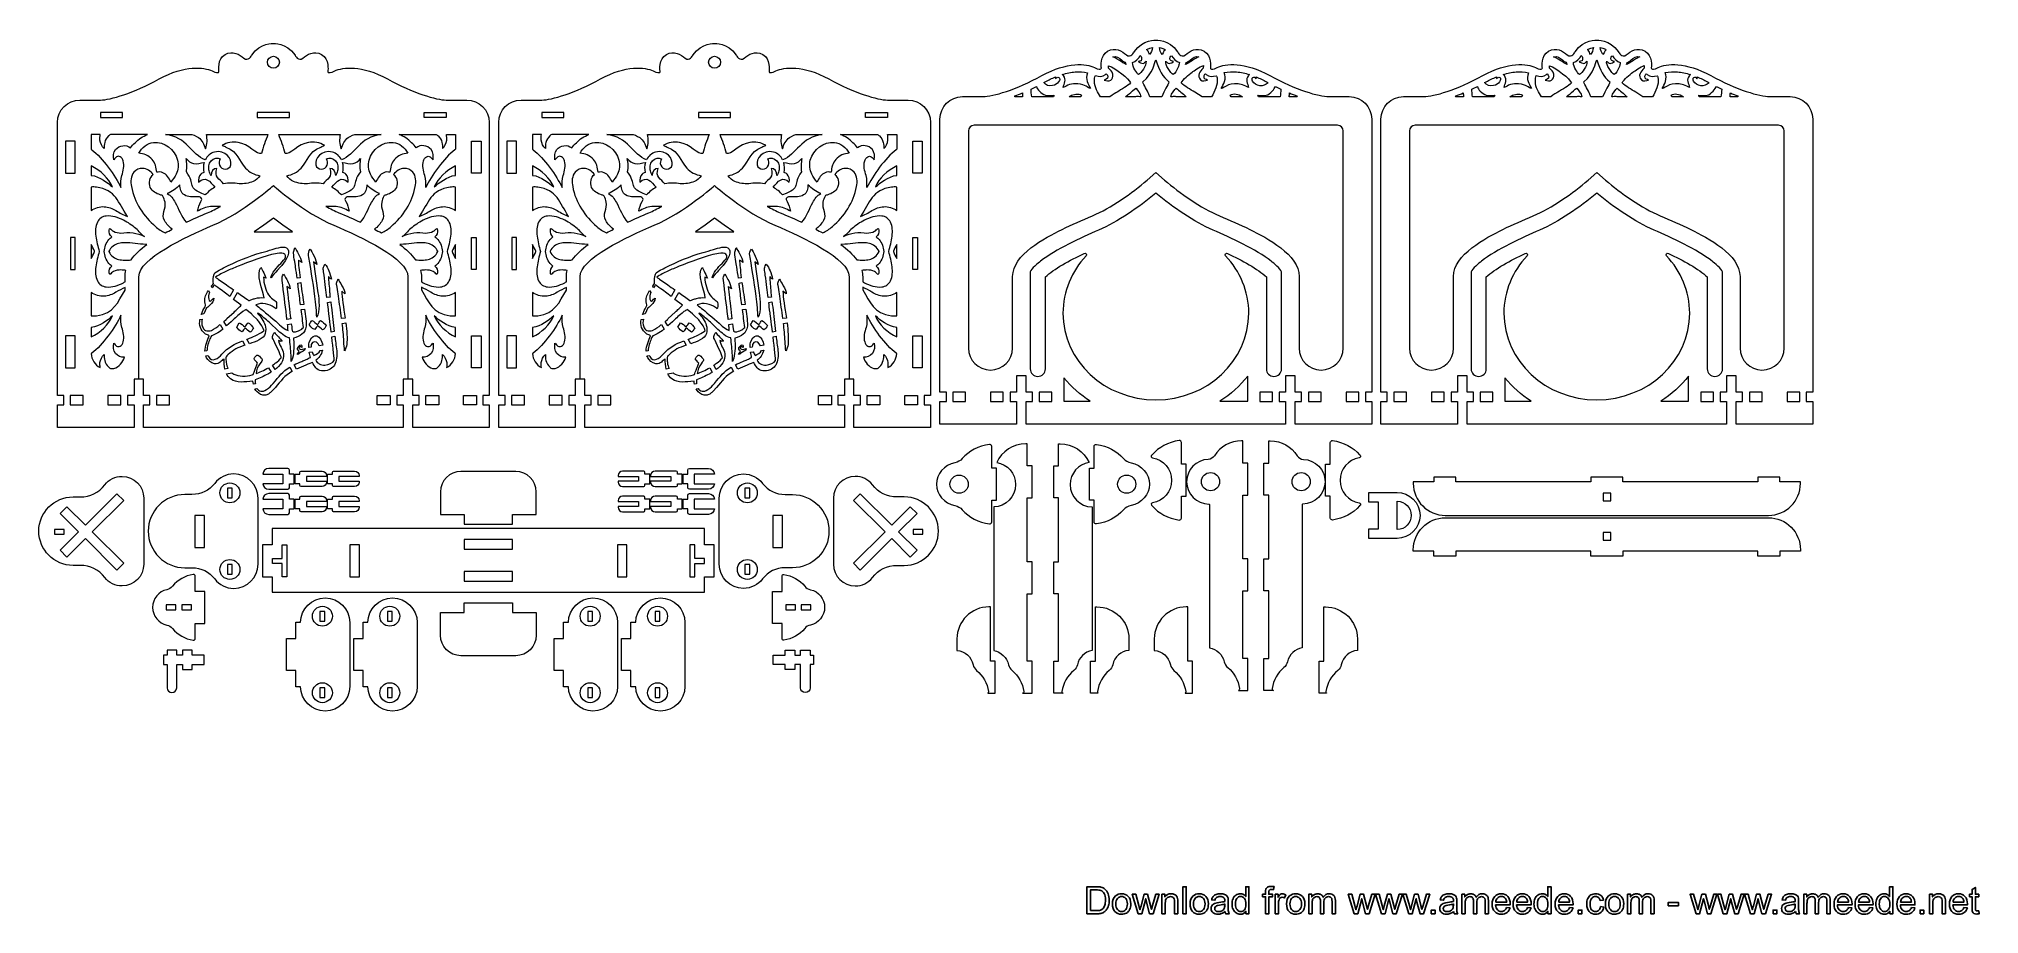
# Model space of a CAD drawing. Header units: inches. Extents: x 37.6 to 85.3, y -40.2 to -18.7.
import ezdxf

# ---------------------------------------------------------------- set-up
doc = ezdxf.new("R2010")
doc.units = ezdxf.units.IN
doc.header["$MEASUREMENT"] = 0
doc.layers.add('Layer 1', color=7, linetype='Continuous')

msp = doc.modelspace()

# ---------------------------------------------------------------- linework, layer by layer
at = {"layer": 'Layer 1', "color": 250, "lineweight": 9}
for points in [[(43.015, -20.604), (43.802, -20.604), (43.802, -20.486), (43.015, -20.486), (43.015, -20.604)], [(53.861, -20.604), (54.648, -20.604), (54.648, -20.486), (53.861, -20.486), (53.861, -20.604)], [(60.109, -27.592), (60.424, -27.592), (60.424, -27.356), (60.109, -27.356), (60.109, -27.592)], [(61.035, -27.592), (61.35, -27.592), (61.35, -27.356), (61.035, -27.356), (61.035, -27.592)], [(62.231, -27.592), (62.545, -27.592), (62.545, -27.356), (62.231, -27.356), (62.231, -27.592)], [(67.655, -27.592), (67.97, -27.592), (67.97, -27.356), (67.655, -27.356), (67.655, -27.592)], [(68.85, -27.592), (69.165, -27.592), (69.165, -27.356), (68.85, -27.356), (68.85, -27.592)], [(69.776, -27.592), (70.091, -27.592), (70.091, -27.356), (69.776, -27.356), (69.776, -27.592)], [(70.947, -27.592), (71.262, -27.592), (71.262, -27.356), (70.947, -27.356), (70.947, -27.592)], [(71.873, -27.592), (72.187, -27.592), (72.187, -27.356), (71.873, -27.356), (71.873, -27.592)], [(73.068, -27.592), (73.383, -27.592), (73.383, -27.356), (73.068, -27.356), (73.068, -27.592)], [(78.492, -27.592), (78.807, -27.592), (78.807, -27.356), (78.492, -27.356), (78.492, -27.592)], [(79.688, -27.592), (80.003, -27.592), (80.003, -27.356), (79.688, -27.356), (79.688, -27.592)], [(80.613, -27.592), (80.928, -27.592), (80.928, -27.356), (80.613, -27.356), (80.613, -27.592)], [(42.282, -29.954), (42.4, -29.954), (42.4, -29.718), (42.282, -29.718), (42.282, -29.954)], [(55, -29.954), (55.118, -29.954), (55.118, -29.718), (55, -29.718), (55, -29.954)], [(76.092, -30.028), (76.279, -30.028), (76.279, -29.84), (76.092, -29.84), (76.092, -30.028)], [(41.477, -31.178), (41.713, -31.178), (41.713, -30.39), (41.477, -30.39), (41.477, -31.178)], [(55.687, -31.178), (55.923, -31.178), (55.923, -30.39), (55.687, -30.39), (55.687, -31.178)], [(38.031, -30.851), (38.268, -30.851), (38.268, -30.733), (38.031, -30.733), (38.031, -30.851)], [(48.102, -31.219), (49.283, -31.219), (49.283, -30.983), (48.102, -30.983), (48.102, -31.219)], [(59.133, -30.851), (59.369, -30.851), (59.369, -30.733), (59.133, -30.733), (59.133, -30.851)], [(76.092, -30.997), (76.279, -30.997), (76.279, -30.809), (76.092, -30.809), (76.092, -30.997)], [(45.289, -31.902), (45.525, -31.902), (45.525, -31.115), (45.289, -31.115), (45.289, -31.902)], [(51.864, -31.902), (52.1, -31.902), (52.1, -31.115), (51.864, -31.115), (51.864, -31.902)], [(42.282, -31.837), (42.4, -31.837), (42.4, -31.601), (42.282, -31.601), (42.282, -31.837)], [(48.102, -32.005), (49.283, -32.005), (49.283, -31.769), (48.102, -31.769), (48.102, -32.005)], [(55, -31.837), (55.118, -31.837), (55.118, -31.601), (55, -31.601), (55, -31.837)], [(40.778, -32.71), (41.014, -32.71), (41.014, -32.592), (40.778, -32.592), (40.778, -32.71)], [(41.159, -32.71), (41.395, -32.71), (41.395, -32.592), (41.159, -32.592), (41.159, -32.71)], [(44.555, -32.987), (44.674, -32.987), (44.674, -32.751), (44.555, -32.751), (44.555, -32.987)], [(46.212, -32.987), (46.33, -32.987), (46.33, -32.751), (46.212, -32.751), (46.212, -32.987)], [(51.137, -32.987), (51.255, -32.987), (51.255, -32.751), (51.137, -32.751), (51.137, -32.987)], [(52.793, -32.987), (52.912, -32.987), (52.912, -32.751), (52.793, -32.751), (52.793, -32.987)], [(56.005, -32.71), (56.241, -32.71), (56.241, -32.592), (56.005, -32.592), (56.005, -32.71)], [(56.386, -32.71), (56.622, -32.71), (56.622, -32.592), (56.386, -32.592), (56.386, -32.71)], [(44.555, -34.868), (44.674, -34.868), (44.674, -34.632), (44.555, -34.632), (44.555, -34.868)], [(46.212, -34.868), (46.33, -34.868), (46.33, -34.632), (46.212, -34.632), (46.212, -34.868)], [(51.137, -34.868), (51.255, -34.868), (51.255, -34.632), (51.137, -34.632), (51.137, -34.868)], [(52.793, -34.868), (52.912, -34.868), (52.912, -34.632), (52.793, -34.632), (52.793, -34.868)]]:
    msp.add_lwpolyline(points, close=True, dxfattribs=at)
for centre, major_axis in [((43.409, -19.249), (0, 0.148)), ((54.254, -19.249), (0, 0.148)), ((60.264, -29.623), (0, 0.224)), ((64.384, -29.623), (0, 0.224)), ((66.443, -29.561), (0, 0.224)), ((68.672, -29.561), (0, 0.224)), ((42.341, -29.836), (0, 0.245)), ((55.059, -29.836), (0, 0.245)), ((42.341, -31.719), (0, 0.245)), ((55.059, -31.719), (0, 0.245)), ((44.615, -32.869), (0, 0.245)), ((46.271, -32.869), (0, 0.245)), ((51.196, -32.869), (0, 0.245)), ((52.852, -32.869), (0, 0.245)), ((44.615, -34.75), (0, 0.245)), ((46.271, -34.75), (0, 0.245)), ((51.196, -34.75), (0, 0.245)), ((52.852, -34.75), (0, 0.245))]:
    msp.add_ellipse(centre, major_axis=major_axis, ratio=1, dxfattribs=at)
for points, knots in [([(43.409, -28.226), (43.409, -28.226), (46.597, -28.226), (46.597, -28.226), (46.597, -28.226), (46.597, -28.226), (46.597, -27.675), (46.597, -27.675), (46.597, -27.675), (46.597, -27.675), (46.44, -27.675), (46.44, -27.675), (46.44, -27.675), (46.44, -27.675), (46.44, -27.438), (46.44, -27.438), (46.44, -27.438), (46.44, -27.438), (46.597, -27.438), (46.597, -27.438), (46.597, -27.438), (46.597, -27.438), (46.597, -27.044), (46.597, -27.044), (46.597, -27.044), (46.597, -27.044), (46.834, -27.044), (46.834, -27.044), (46.834, -27.044), (46.834, -27.044), (46.834, -27.438), (46.834, -27.438), (46.834, -27.438), (46.834, -27.438), (46.991, -27.438), (46.991, -27.438), (46.991, -27.438), (46.991, -27.438), (46.991, -27.675), (46.991, -27.675), (46.991, -27.675), (46.991, -27.675), (46.834, -27.675), (46.834, -27.675), (46.834, -27.675), (46.834, -27.675), (46.834, -28.226), (46.834, -28.226), (46.834, -28.226), (46.834, -28.226), (48.715, -28.226), (48.715, -28.226), (48.715, -28.226), (48.715, -28.226), (48.715, -27.675), (48.715, -27.675), (48.715, -27.675), (48.715, -27.675), (48.557, -27.675), (48.557, -27.675), (48.557, -27.675), (48.557, -27.675), (48.557, -27.438), (48.557, -27.438), (48.557, -27.438), (48.557, -27.438), (48.715, -27.438), (48.715, -27.438), (48.715, -27.438), (48.715, -27.438), (48.715, -20.728), (48.715, -20.728), (48.715, -20.728), (48.715, -20.424), (48.467, -20.177), (48.164, -20.177), (48.164, -20.177), (48.164, -20.177), (47.655, -20.177), (47.655, -20.177), (47.655, -20.177), (47.422, -20.177), (46.841, -20.005), (46.213, -19.659), (46.213, -19.659), (45.585, -19.313), (45.115, -19.365), (44.916, -19.463), (44.916, -19.463), (44.716, -19.561), (44.75, -19.458), (44.75, -19.458), (44.75, -19.458), (44.75, -19.458), (44.787, -19.169), (44.594, -19.06), (44.594, -19.06), (44.402, -18.951), (44.241, -19.06), (44.134, -19.149), (44.134, -19.149), (44.027, -19.238), (43.941, -19.076), (43.941, -19.076), (43.941, -19.076), (43.722, -18.755), (43.409, -18.79), (43.409, -18.79), (43.409, -18.79), (43.409, -18.79), (43.096, -18.755), (42.876, -19.076), (42.876, -19.076), (42.876, -19.076), (42.79, -19.238), (42.683, -19.149), (42.683, -19.149), (42.576, -19.06), (42.416, -18.951), (42.223, -19.06), (42.223, -19.06), (42.03, -19.169), (42.068, -19.458), (42.068, -19.458), (42.068, -19.458), (42.068, -19.458), (42.102, -19.561), (41.902, -19.463), (41.902, -19.463), (41.702, -19.365), (41.233, -19.313), (40.604, -19.659), (40.604, -19.659), (39.976, -20.005), (39.395, -20.177), (39.162, -20.177), (39.162, -20.177), (39.162, -20.177), (38.654, -20.177), (38.654, -20.177), (38.654, -20.177), (38.35, -20.177), (38.103, -20.424), (38.103, -20.728), (38.103, -20.728), (38.103, -20.728), (38.103, -27.438), (38.103, -27.438), (38.103, -27.438), (38.103, -27.438), (38.26, -27.438), (38.26, -27.438), (38.26, -27.438), (38.26, -27.438), (38.26, -27.675), (38.26, -27.675), (38.26, -27.675), (38.26, -27.675), (38.103, -27.675), (38.103, -27.675), (38.103, -27.675), (38.103, -27.675), (38.103, -28.226), (38.103, -28.226), (38.103, -28.226), (38.103, -28.226), (39.984, -28.226), (39.984, -28.226), (39.984, -28.226), (39.984, -28.226), (39.984, -27.675), (39.984, -27.675), (39.984, -27.675), (39.984, -27.675), (39.826, -27.675), (39.826, -27.675), (39.826, -27.675), (39.826, -27.675), (39.826, -27.438), (39.826, -27.438), (39.826, -27.438), (39.826, -27.438), (39.984, -27.438), (39.984, -27.438), (39.984, -27.438), (39.984, -27.438), (39.984, -27.044), (39.984, -27.044), (39.984, -27.044), (39.984, -27.044), (40.22, -27.044), (40.22, -27.044), (40.22, -27.044), (40.22, -27.044), (40.22, -27.438), (40.22, -27.438), (40.22, -27.438), (40.22, -27.438), (40.377, -27.438), (40.377, -27.438), (40.377, -27.438), (40.377, -27.438), (40.377, -27.675), (40.377, -27.675), (40.377, -27.675), (40.377, -27.675), (40.22, -27.675), (40.22, -27.675), (40.22, -27.675), (40.22, -27.675), (40.22, -28.226), (40.22, -28.226), (40.22, -28.226), (40.22, -28.226), (43.409, -28.226), (43.409, -28.226)], [0, 0, 0, 0, 0.018182, 0.018182, 0.018182, 0.018182, 0.036364, 0.036364, 0.036364, 0.036364, 0.054545, 0.054545, 0.054545, 0.054545, 0.072727, 0.072727, 0.072727, 0.072727, 0.090909, 0.090909, 0.090909, 0.090909, 0.109091, 0.109091, 0.109091, 0.109091, 0.127273, 0.127273, 0.127273, 0.127273, 0.145455, 0.145455, 0.145455, 0.145455, 0.163636, 0.163636, 0.163636, 0.163636, 0.181818, 0.181818, 0.181818, 0.181818, 0.2, 0.2, 0.2, 0.2, 0.218182, 0.218182, 0.218182, 0.218182, 0.236364, 0.236364, 0.236364, 0.236364, 0.254545, 0.254545, 0.254545, 0.254545, 0.272727, 0.272727, 0.272727, 0.272727, 0.290909, 0.290909, 0.290909, 0.290909, 0.309091, 0.309091, 0.309091, 0.309091, 0.327273, 0.327273, 0.327273, 0.327273, 0.345455, 0.345455, 0.345455, 0.345455, 0.363636, 0.363636, 0.363636, 0.363636, 0.381818, 0.381818, 0.381818, 0.381818, 0.4, 0.4, 0.4, 0.4, 0.418182, 0.418182, 0.418182, 0.418182, 0.436364, 0.436364, 0.436364, 0.436364, 0.454545, 0.454545, 0.454545, 0.454545, 0.472727, 0.472727, 0.472727, 0.472727, 0.490909, 0.490909, 0.490909, 0.490909, 0.509091, 0.509091, 0.509091, 0.509091, 0.527273, 0.527273, 0.527273, 0.527273, 0.545455, 0.545455, 0.545455, 0.545455, 0.563636, 0.563636, 0.563636, 0.563636, 0.581818, 0.581818, 0.581818, 0.581818, 0.6, 0.6, 0.6, 0.6, 0.618182, 0.618182, 0.618182, 0.618182, 0.636364, 0.636364, 0.636364, 0.636364, 0.654545, 0.654545, 0.654545, 0.654545, 0.672727, 0.672727, 0.672727, 0.672727, 0.690909, 0.690909, 0.690909, 0.690909, 0.709091, 0.709091, 0.709091, 0.709091, 0.727273, 0.727273, 0.727273, 0.727273, 0.745455, 0.745455, 0.745455, 0.745455, 0.763636, 0.763636, 0.763636, 0.763636, 0.781818, 0.781818, 0.781818, 0.781818, 0.8, 0.8, 0.8, 0.8, 0.818182, 0.818182, 0.818182, 0.818182, 0.836364, 0.836364, 0.836364, 0.836364, 0.854545, 0.854545, 0.854545, 0.854545, 0.872727, 0.872727, 0.872727, 0.872727, 0.890909, 0.890909, 0.890909, 0.890909, 0.909091, 0.909091, 0.909091, 0.909091, 0.927273, 0.927273, 0.927273, 0.927273, 0.945455, 0.945455, 0.945455, 0.945455, 0.963636, 0.963636, 0.963636, 0.963636, 1, 1, 1, 1]), ([(54.254, -28.226), (54.254, -28.226), (57.443, -28.226), (57.443, -28.226), (57.443, -28.226), (57.443, -28.226), (57.443, -27.675), (57.443, -27.675), (57.443, -27.675), (57.443, -27.675), (57.286, -27.675), (57.286, -27.675), (57.286, -27.675), (57.286, -27.675), (57.286, -27.438), (57.286, -27.438), (57.286, -27.438), (57.286, -27.438), (57.443, -27.438), (57.443, -27.438), (57.443, -27.438), (57.443, -27.438), (57.443, -27.044), (57.443, -27.044), (57.443, -27.044), (57.443, -27.044), (57.679, -27.044), (57.679, -27.044), (57.679, -27.044), (57.679, -27.044), (57.679, -27.438), (57.679, -27.438), (57.679, -27.438), (57.679, -27.438), (57.837, -27.438), (57.837, -27.438), (57.837, -27.438), (57.837, -27.438), (57.837, -27.675), (57.837, -27.675), (57.837, -27.675), (57.837, -27.675), (57.679, -27.675), (57.679, -27.675), (57.679, -27.675), (57.679, -27.675), (57.679, -28.226), (57.679, -28.226), (57.679, -28.226), (57.679, -28.226), (59.56, -28.226), (59.56, -28.226), (59.56, -28.226), (59.56, -28.226), (59.56, -27.675), (59.56, -27.675), (59.56, -27.675), (59.56, -27.675), (59.403, -27.675), (59.403, -27.675), (59.403, -27.675), (59.403, -27.675), (59.403, -27.438), (59.403, -27.438), (59.403, -27.438), (59.403, -27.438), (59.56, -27.438), (59.56, -27.438), (59.56, -27.438), (59.56, -27.438), (59.56, -20.728), (59.56, -20.728), (59.56, -20.728), (59.56, -20.424), (59.313, -20.177), (59.009, -20.177), (59.009, -20.177), (59.009, -20.177), (58.501, -20.177), (58.501, -20.177), (58.501, -20.177), (58.268, -20.177), (57.687, -20.005), (57.059, -19.659), (57.059, -19.659), (56.43, -19.313), (55.961, -19.365), (55.761, -19.463), (55.761, -19.463), (55.561, -19.561), (55.595, -19.458), (55.595, -19.458), (55.595, -19.458), (55.595, -19.458), (55.633, -19.169), (55.44, -19.06), (55.44, -19.06), (55.247, -18.951), (55.087, -19.06), (54.98, -19.149), (54.98, -19.149), (54.873, -19.238), (54.787, -19.076), (54.787, -19.076), (54.787, -19.076), (54.567, -18.755), (54.254, -18.79), (54.254, -18.79), (54.254, -18.79), (54.254, -18.79), (53.941, -18.755), (53.722, -19.076), (53.722, -19.076), (53.722, -19.076), (53.636, -19.238), (53.529, -19.149), (53.529, -19.149), (53.422, -19.06), (53.261, -18.951), (53.069, -19.06), (53.069, -19.06), (52.876, -19.169), (52.913, -19.458), (52.913, -19.458), (52.913, -19.458), (52.913, -19.458), (52.947, -19.561), (52.748, -19.463), (52.748, -19.463), (52.548, -19.365), (52.078, -19.313), (51.45, -19.659), (51.45, -19.659), (50.822, -20.005), (50.241, -20.177), (50.008, -20.177), (50.008, -20.177), (50.008, -20.177), (49.5, -20.177), (49.5, -20.177), (49.5, -20.177), (49.196, -20.177), (48.948, -20.424), (48.948, -20.728), (48.948, -20.728), (48.948, -20.728), (48.948, -27.438), (48.948, -27.438), (48.948, -27.438), (48.948, -27.438), (49.106, -27.438), (49.106, -27.438), (49.106, -27.438), (49.106, -27.438), (49.106, -27.675), (49.106, -27.675), (49.106, -27.675), (49.106, -27.675), (48.948, -27.675), (48.948, -27.675), (48.948, -27.675), (48.948, -27.675), (48.948, -28.226), (48.948, -28.226), (48.948, -28.226), (48.948, -28.226), (50.83, -28.226), (50.83, -28.226), (50.83, -28.226), (50.83, -28.226), (50.83, -27.675), (50.83, -27.675), (50.83, -27.675), (50.83, -27.675), (50.672, -27.675), (50.672, -27.675), (50.672, -27.675), (50.672, -27.675), (50.672, -27.438), (50.672, -27.438), (50.672, -27.438), (50.672, -27.438), (50.83, -27.438), (50.83, -27.438), (50.83, -27.438), (50.83, -27.438), (50.83, -27.044), (50.83, -27.044), (50.83, -27.044), (50.83, -27.044), (51.066, -27.044), (51.066, -27.044), (51.066, -27.044), (51.066, -27.044), (51.066, -27.438), (51.066, -27.438), (51.066, -27.438), (51.066, -27.438), (51.223, -27.438), (51.223, -27.438), (51.223, -27.438), (51.223, -27.438), (51.223, -27.675), (51.223, -27.675), (51.223, -27.675), (51.223, -27.675), (51.066, -27.675), (51.066, -27.675), (51.066, -27.675), (51.066, -27.675), (51.066, -28.226), (51.066, -28.226), (51.066, -28.226), (51.066, -28.226), (54.254, -28.226), (54.254, -28.226)], [0, 0, 0, 0, 0.018182, 0.018182, 0.018182, 0.018182, 0.036364, 0.036364, 0.036364, 0.036364, 0.054545, 0.054545, 0.054545, 0.054545, 0.072727, 0.072727, 0.072727, 0.072727, 0.090909, 0.090909, 0.090909, 0.090909, 0.109091, 0.109091, 0.109091, 0.109091, 0.127273, 0.127273, 0.127273, 0.127273, 0.145455, 0.145455, 0.145455, 0.145455, 0.163636, 0.163636, 0.163636, 0.163636, 0.181818, 0.181818, 0.181818, 0.181818, 0.2, 0.2, 0.2, 0.2, 0.218182, 0.218182, 0.218182, 0.218182, 0.236364, 0.236364, 0.236364, 0.236364, 0.254545, 0.254545, 0.254545, 0.254545, 0.272727, 0.272727, 0.272727, 0.272727, 0.290909, 0.290909, 0.290909, 0.290909, 0.309091, 0.309091, 0.309091, 0.309091, 0.327273, 0.327273, 0.327273, 0.327273, 0.345455, 0.345455, 0.345455, 0.345455, 0.363636, 0.363636, 0.363636, 0.363636, 0.381818, 0.381818, 0.381818, 0.381818, 0.4, 0.4, 0.4, 0.4, 0.418182, 0.418182, 0.418182, 0.418182, 0.436364, 0.436364, 0.436364, 0.436364, 0.454545, 0.454545, 0.454545, 0.454545, 0.472727, 0.472727, 0.472727, 0.472727, 0.490909, 0.490909, 0.490909, 0.490909, 0.509091, 0.509091, 0.509091, 0.509091, 0.527273, 0.527273, 0.527273, 0.527273, 0.545455, 0.545455, 0.545455, 0.545455, 0.563636, 0.563636, 0.563636, 0.563636, 0.581818, 0.581818, 0.581818, 0.581818, 0.6, 0.6, 0.6, 0.6, 0.618182, 0.618182, 0.618182, 0.618182, 0.636364, 0.636364, 0.636364, 0.636364, 0.654545, 0.654545, 0.654545, 0.654545, 0.672727, 0.672727, 0.672727, 0.672727, 0.690909, 0.690909, 0.690909, 0.690909, 0.709091, 0.709091, 0.709091, 0.709091, 0.727273, 0.727273, 0.727273, 0.727273, 0.745455, 0.745455, 0.745455, 0.745455, 0.763636, 0.763636, 0.763636, 0.763636, 0.781818, 0.781818, 0.781818, 0.781818, 0.8, 0.8, 0.8, 0.8, 0.818182, 0.818182, 0.818182, 0.818182, 0.836364, 0.836364, 0.836364, 0.836364, 0.854545, 0.854545, 0.854545, 0.854545, 0.872727, 0.872727, 0.872727, 0.872727, 0.890909, 0.890909, 0.890909, 0.890909, 0.909091, 0.909091, 0.909091, 0.909091, 0.927273, 0.927273, 0.927273, 0.927273, 0.945455, 0.945455, 0.945455, 0.945455, 0.963636, 0.963636, 0.963636, 0.963636, 1, 1, 1, 1]), ([(65.1, -28.143), (65.1, -28.143), (68.289, -28.143), (68.289, -28.143), (68.289, -28.143), (68.289, -28.143), (68.289, -27.592), (68.289, -27.592), (68.289, -27.592), (68.289, -27.592), (68.131, -27.592), (68.131, -27.592), (68.131, -27.592), (68.131, -27.592), (68.131, -27.356), (68.131, -27.356), (68.131, -27.356), (68.131, -27.356), (68.289, -27.356), (68.289, -27.356), (68.289, -27.356), (68.289, -27.356), (68.289, -26.962), (68.289, -26.962), (68.289, -26.962), (68.289, -26.962), (68.525, -26.962), (68.525, -26.962), (68.525, -26.962), (68.525, -26.962), (68.525, -27.356), (68.525, -27.356), (68.525, -27.356), (68.525, -27.356), (68.683, -27.356), (68.683, -27.356), (68.683, -27.356), (68.683, -27.356), (68.683, -27.592), (68.683, -27.592), (68.683, -27.592), (68.683, -27.592), (68.525, -27.592), (68.525, -27.592), (68.525, -27.592), (68.525, -27.592), (68.525, -28.143), (68.525, -28.143), (68.525, -28.143), (68.525, -28.143), (70.406, -28.143), (70.406, -28.143), (70.406, -28.143), (70.406, -28.143), (70.406, -27.592), (70.406, -27.592), (70.406, -27.592), (70.406, -27.592), (70.249, -27.592), (70.249, -27.592), (70.249, -27.592), (70.249, -27.592), (70.249, -27.356), (70.249, -27.356), (70.249, -27.356), (70.249, -27.356), (70.406, -27.356), (70.406, -27.356), (70.406, -27.356), (70.406, -27.356), (70.406, -20.645), (70.406, -20.645), (70.406, -20.645), (70.406, -20.342), (70.159, -20.094), (69.855, -20.094), (69.855, -20.094), (69.855, -20.094), (69.347, -20.094), (69.347, -20.094), (69.347, -20.094), (69.114, -20.094), (68.533, -19.923), (67.904, -19.577), (67.904, -19.577), (67.276, -19.23), (66.807, -19.282), (66.607, -19.38), (66.607, -19.38), (66.407, -19.478), (66.441, -19.375), (66.441, -19.375), (66.441, -19.375), (66.441, -19.375), (66.479, -19.086), (66.286, -18.977), (66.286, -18.977), (66.093, -18.868), (65.933, -18.977), (65.826, -19.066), (65.826, -19.066), (65.718, -19.155), (65.633, -18.993), (65.633, -18.993), (65.633, -18.993), (65.413, -18.672), (65.1, -18.708), (65.1, -18.708), (65.1, -18.708), (65.1, -18.708), (64.787, -18.672), (64.568, -18.993), (64.568, -18.993), (64.568, -18.993), (64.482, -19.155), (64.375, -19.066), (64.375, -19.066), (64.268, -18.977), (64.107, -18.868), (63.915, -18.977), (63.915, -18.977), (63.722, -19.086), (63.759, -19.375), (63.759, -19.375), (63.759, -19.375), (63.759, -19.375), (63.793, -19.478), (63.593, -19.38), (63.593, -19.38), (63.393, -19.282), (62.924, -19.23), (62.296, -19.577), (62.296, -19.577), (61.668, -19.923), (61.087, -20.094), (60.854, -20.094), (60.854, -20.094), (60.854, -20.094), (60.345, -20.094), (60.345, -20.094), (60.345, -20.094), (60.042, -20.094), (59.794, -20.342), (59.794, -20.645), (59.794, -20.645), (59.794, -20.645), (59.794, -27.356), (59.794, -27.356), (59.794, -27.356), (59.794, -27.356), (59.952, -27.356), (59.952, -27.356), (59.952, -27.356), (59.952, -27.356), (59.952, -27.592), (59.952, -27.592), (59.952, -27.592), (59.952, -27.592), (59.794, -27.592), (59.794, -27.592), (59.794, -27.592), (59.794, -27.592), (59.794, -28.143), (59.794, -28.143), (59.794, -28.143), (59.794, -28.143), (61.675, -28.143), (61.675, -28.143), (61.675, -28.143), (61.675, -28.143), (61.675, -27.592), (61.675, -27.592), (61.675, -27.592), (61.675, -27.592), (61.518, -27.592), (61.518, -27.592), (61.518, -27.592), (61.518, -27.592), (61.518, -27.356), (61.518, -27.356), (61.518, -27.356), (61.518, -27.356), (61.675, -27.356), (61.675, -27.356), (61.675, -27.356), (61.675, -27.356), (61.675, -26.962), (61.675, -26.962), (61.675, -26.962), (61.675, -26.962), (61.912, -26.962), (61.912, -26.962), (61.912, -26.962), (61.912, -26.962), (61.912, -27.356), (61.912, -27.356), (61.912, -27.356), (61.912, -27.356), (62.069, -27.356), (62.069, -27.356), (62.069, -27.356), (62.069, -27.356), (62.069, -27.592), (62.069, -27.592), (62.069, -27.592), (62.069, -27.592), (61.912, -27.592), (61.912, -27.592), (61.912, -27.592), (61.912, -27.592), (61.912, -28.143), (61.912, -28.143), (61.912, -28.143), (61.912, -28.143), (65.1, -28.143), (65.1, -28.143)], [0, 0, 0, 0, 0.018182, 0.018182, 0.018182, 0.018182, 0.036364, 0.036364, 0.036364, 0.036364, 0.054545, 0.054545, 0.054545, 0.054545, 0.072727, 0.072727, 0.072727, 0.072727, 0.090909, 0.090909, 0.090909, 0.090909, 0.109091, 0.109091, 0.109091, 0.109091, 0.127273, 0.127273, 0.127273, 0.127273, 0.145455, 0.145455, 0.145455, 0.145455, 0.163636, 0.163636, 0.163636, 0.163636, 0.181818, 0.181818, 0.181818, 0.181818, 0.2, 0.2, 0.2, 0.2, 0.218182, 0.218182, 0.218182, 0.218182, 0.236364, 0.236364, 0.236364, 0.236364, 0.254545, 0.254545, 0.254545, 0.254545, 0.272727, 0.272727, 0.272727, 0.272727, 0.290909, 0.290909, 0.290909, 0.290909, 0.309091, 0.309091, 0.309091, 0.309091, 0.327273, 0.327273, 0.327273, 0.327273, 0.345455, 0.345455, 0.345455, 0.345455, 0.363636, 0.363636, 0.363636, 0.363636, 0.381818, 0.381818, 0.381818, 0.381818, 0.4, 0.4, 0.4, 0.4, 0.418182, 0.418182, 0.418182, 0.418182, 0.436364, 0.436364, 0.436364, 0.436364, 0.454545, 0.454545, 0.454545, 0.454545, 0.472727, 0.472727, 0.472727, 0.472727, 0.490909, 0.490909, 0.490909, 0.490909, 0.509091, 0.509091, 0.509091, 0.509091, 0.527273, 0.527273, 0.527273, 0.527273, 0.545455, 0.545455, 0.545455, 0.545455, 0.563636, 0.563636, 0.563636, 0.563636, 0.581818, 0.581818, 0.581818, 0.581818, 0.6, 0.6, 0.6, 0.6, 0.618182, 0.618182, 0.618182, 0.618182, 0.636364, 0.636364, 0.636364, 0.636364, 0.654545, 0.654545, 0.654545, 0.654545, 0.672727, 0.672727, 0.672727, 0.672727, 0.690909, 0.690909, 0.690909, 0.690909, 0.709091, 0.709091, 0.709091, 0.709091, 0.727273, 0.727273, 0.727273, 0.727273, 0.745455, 0.745455, 0.745455, 0.745455, 0.763636, 0.763636, 0.763636, 0.763636, 0.781818, 0.781818, 0.781818, 0.781818, 0.8, 0.8, 0.8, 0.8, 0.818182, 0.818182, 0.818182, 0.818182, 0.836364, 0.836364, 0.836364, 0.836364, 0.854545, 0.854545, 0.854545, 0.854545, 0.872727, 0.872727, 0.872727, 0.872727, 0.890909, 0.890909, 0.890909, 0.890909, 0.909091, 0.909091, 0.909091, 0.909091, 0.927273, 0.927273, 0.927273, 0.927273, 0.945455, 0.945455, 0.945455, 0.945455, 0.963636, 0.963636, 0.963636, 0.963636, 1, 1, 1, 1]), ([(65.017, -18.886), (64.994, -18.889), (64.972, -18.895), (64.954, -18.901), (64.954, -18.901), (64.925, -18.911), (64.898, -18.923), (64.872, -18.938), (64.872, -18.938), (64.879, -18.943), (64.885, -18.948), (64.89, -18.954), (64.89, -18.954), (64.916, -18.983), (64.925, -19.023), (64.947, -19.058), (64.947, -19.058), (64.984, -19.021), (65.006, -18.949), (65.017, -18.886)], [0, 0, 0, 0, 0.166667, 0.166667, 0.166667, 0.166667, 0.333333, 0.333333, 0.333333, 0.333333, 0.5, 0.5, 0.5, 0.5, 0.666667, 0.666667, 0.666667, 0.666667, 1, 1, 1, 1]), ([(65.333, -18.941), (65.306, -18.925), (65.278, -18.911), (65.247, -18.901), (65.247, -18.901), (65.23, -18.895), (65.208, -18.89), (65.186, -18.886), (65.186, -18.886), (65.194, -18.951), (65.219, -19.013), (65.252, -19.058), (65.252, -19.058), (65.309, -18.991), (65.259, -18.996), (65.333, -18.941)], [0, 0, 0, 0, 0.2, 0.2, 0.2, 0.2, 0.4, 0.4, 0.4, 0.4, 0.6, 0.6, 0.6, 0.6, 1, 1, 1, 1]), ([(75.938, -28.143), (75.938, -28.143), (79.126, -28.143), (79.126, -28.143), (79.126, -28.143), (79.126, -28.143), (79.126, -27.592), (79.126, -27.592), (79.126, -27.592), (79.126, -27.592), (78.969, -27.592), (78.969, -27.592), (78.969, -27.592), (78.969, -27.592), (78.969, -27.356), (78.969, -27.356), (78.969, -27.356), (78.969, -27.356), (79.126, -27.356), (79.126, -27.356), (79.126, -27.356), (79.126, -27.356), (79.126, -26.962), (79.126, -26.962), (79.126, -26.962), (79.126, -26.962), (79.362, -26.962), (79.362, -26.962), (79.362, -26.962), (79.362, -26.962), (79.362, -27.356), (79.362, -27.356), (79.362, -27.356), (79.362, -27.356), (79.52, -27.356), (79.52, -27.356), (79.52, -27.356), (79.52, -27.356), (79.52, -27.592), (79.52, -27.592), (79.52, -27.592), (79.52, -27.592), (79.362, -27.592), (79.362, -27.592), (79.362, -27.592), (79.362, -27.592), (79.362, -28.143), (79.362, -28.143), (79.362, -28.143), (79.362, -28.143), (81.244, -28.143), (81.244, -28.143), (81.244, -28.143), (81.244, -28.143), (81.244, -27.592), (81.244, -27.592), (81.244, -27.592), (81.244, -27.592), (81.086, -27.592), (81.086, -27.592), (81.086, -27.592), (81.086, -27.592), (81.086, -27.356), (81.086, -27.356), (81.086, -27.356), (81.086, -27.356), (81.244, -27.356), (81.244, -27.356), (81.244, -27.356), (81.244, -27.356), (81.244, -20.645), (81.244, -20.645), (81.244, -20.645), (81.244, -20.342), (80.996, -20.094), (80.692, -20.094), (80.692, -20.094), (80.692, -20.094), (80.184, -20.094), (80.184, -20.094), (80.184, -20.094), (79.951, -20.094), (79.37, -19.923), (78.742, -19.577), (78.742, -19.577), (78.114, -19.23), (77.644, -19.282), (77.444, -19.38), (77.444, -19.38), (77.245, -19.478), (77.278, -19.375), (77.278, -19.375), (77.278, -19.375), (77.278, -19.375), (77.316, -19.086), (77.123, -18.977), (77.123, -18.977), (76.931, -18.868), (76.77, -18.977), (76.663, -19.066), (76.663, -19.066), (76.556, -19.155), (76.47, -18.993), (76.47, -18.993), (76.47, -18.993), (76.251, -18.672), (75.938, -18.708), (75.938, -18.708), (75.938, -18.708), (75.938, -18.708), (75.624, -18.672), (75.405, -18.993), (75.405, -18.993), (75.405, -18.993), (75.319, -19.155), (75.212, -19.066), (75.212, -19.066), (75.105, -18.977), (74.945, -18.868), (74.752, -18.977), (74.752, -18.977), (74.559, -19.086), (74.597, -19.375), (74.597, -19.375), (74.597, -19.375), (74.597, -19.375), (74.631, -19.478), (74.431, -19.38), (74.431, -19.38), (74.231, -19.282), (73.761, -19.23), (73.133, -19.577), (73.133, -19.577), (72.505, -19.923), (71.924, -20.094), (71.691, -20.094), (71.691, -20.094), (71.691, -20.094), (71.183, -20.094), (71.183, -20.094), (71.183, -20.094), (70.879, -20.094), (70.631, -20.342), (70.631, -20.645), (70.631, -20.645), (70.631, -20.645), (70.631, -27.356), (70.631, -27.356), (70.631, -27.356), (70.631, -27.356), (70.789, -27.356), (70.789, -27.356), (70.789, -27.356), (70.789, -27.356), (70.789, -27.592), (70.789, -27.592), (70.789, -27.592), (70.789, -27.592), (70.631, -27.592), (70.631, -27.592), (70.631, -27.592), (70.631, -27.592), (70.631, -28.143), (70.631, -28.143), (70.631, -28.143), (70.631, -28.143), (72.513, -28.143), (72.513, -28.143), (72.513, -28.143), (72.513, -28.143), (72.513, -27.592), (72.513, -27.592), (72.513, -27.592), (72.513, -27.592), (72.355, -27.592), (72.355, -27.592), (72.355, -27.592), (72.355, -27.592), (72.355, -27.356), (72.355, -27.356), (72.355, -27.356), (72.355, -27.356), (72.513, -27.356), (72.513, -27.356), (72.513, -27.356), (72.513, -27.356), (72.513, -26.962), (72.513, -26.962), (72.513, -26.962), (72.513, -26.962), (72.749, -26.962), (72.749, -26.962), (72.749, -26.962), (72.749, -26.962), (72.749, -27.356), (72.749, -27.356), (72.749, -27.356), (72.749, -27.356), (72.906, -27.356), (72.906, -27.356), (72.906, -27.356), (72.906, -27.356), (72.906, -27.592), (72.906, -27.592), (72.906, -27.592), (72.906, -27.592), (72.749, -27.592), (72.749, -27.592), (72.749, -27.592), (72.749, -27.592), (72.749, -28.143), (72.749, -28.143), (72.749, -28.143), (72.749, -28.143), (75.938, -28.143), (75.938, -28.143)], [0, 0, 0, 0, 0.018182, 0.018182, 0.018182, 0.018182, 0.036364, 0.036364, 0.036364, 0.036364, 0.054545, 0.054545, 0.054545, 0.054545, 0.072727, 0.072727, 0.072727, 0.072727, 0.090909, 0.090909, 0.090909, 0.090909, 0.109091, 0.109091, 0.109091, 0.109091, 0.127273, 0.127273, 0.127273, 0.127273, 0.145455, 0.145455, 0.145455, 0.145455, 0.163636, 0.163636, 0.163636, 0.163636, 0.181818, 0.181818, 0.181818, 0.181818, 0.2, 0.2, 0.2, 0.2, 0.218182, 0.218182, 0.218182, 0.218182, 0.236364, 0.236364, 0.236364, 0.236364, 0.254545, 0.254545, 0.254545, 0.254545, 0.272727, 0.272727, 0.272727, 0.272727, 0.290909, 0.290909, 0.290909, 0.290909, 0.309091, 0.309091, 0.309091, 0.309091, 0.327273, 0.327273, 0.327273, 0.327273, 0.345455, 0.345455, 0.345455, 0.345455, 0.363636, 0.363636, 0.363636, 0.363636, 0.381818, 0.381818, 0.381818, 0.381818, 0.4, 0.4, 0.4, 0.4, 0.418182, 0.418182, 0.418182, 0.418182, 0.436364, 0.436364, 0.436364, 0.436364, 0.454545, 0.454545, 0.454545, 0.454545, 0.472727, 0.472727, 0.472727, 0.472727, 0.490909, 0.490909, 0.490909, 0.490909, 0.509091, 0.509091, 0.509091, 0.509091, 0.527273, 0.527273, 0.527273, 0.527273, 0.545455, 0.545455, 0.545455, 0.545455, 0.563636, 0.563636, 0.563636, 0.563636, 0.581818, 0.581818, 0.581818, 0.581818, 0.6, 0.6, 0.6, 0.6, 0.618182, 0.618182, 0.618182, 0.618182, 0.636364, 0.636364, 0.636364, 0.636364, 0.654545, 0.654545, 0.654545, 0.654545, 0.672727, 0.672727, 0.672727, 0.672727, 0.690909, 0.690909, 0.690909, 0.690909, 0.709091, 0.709091, 0.709091, 0.709091, 0.727273, 0.727273, 0.727273, 0.727273, 0.745455, 0.745455, 0.745455, 0.745455, 0.763636, 0.763636, 0.763636, 0.763636, 0.781818, 0.781818, 0.781818, 0.781818, 0.8, 0.8, 0.8, 0.8, 0.818182, 0.818182, 0.818182, 0.818182, 0.836364, 0.836364, 0.836364, 0.836364, 0.854545, 0.854545, 0.854545, 0.854545, 0.872727, 0.872727, 0.872727, 0.872727, 0.890909, 0.890909, 0.890909, 0.890909, 0.909091, 0.909091, 0.909091, 0.909091, 0.927273, 0.927273, 0.927273, 0.927273, 0.945455, 0.945455, 0.945455, 0.945455, 0.963636, 0.963636, 0.963636, 0.963636, 1, 1, 1, 1]), ([(75.854, -18.886), (75.831, -18.889), (75.809, -18.895), (75.791, -18.901), (75.791, -18.901), (75.762, -18.911), (75.735, -18.923), (75.71, -18.938), (75.71, -18.938), (75.716, -18.943), (75.722, -18.948), (75.727, -18.954), (75.727, -18.954), (75.754, -18.983), (75.762, -19.023), (75.784, -19.058), (75.784, -19.058), (75.821, -19.021), (75.843, -18.949), (75.854, -18.886)], [0, 0, 0, 0, 0.166667, 0.166667, 0.166667, 0.166667, 0.333333, 0.333333, 0.333333, 0.333333, 0.5, 0.5, 0.5, 0.5, 0.666667, 0.666667, 0.666667, 0.666667, 1, 1, 1, 1]), ([(76.17, -18.941), (76.144, -18.925), (76.115, -18.911), (76.085, -18.901), (76.085, -18.901), (76.067, -18.895), (76.045, -18.89), (76.023, -18.886), (76.023, -18.886), (76.031, -18.951), (76.056, -19.013), (76.089, -19.058), (76.089, -19.058), (76.146, -18.991), (76.096, -18.996), (76.17, -18.941)], [0, 0, 0, 0, 0.2, 0.2, 0.2, 0.2, 0.4, 0.4, 0.4, 0.4, 0.6, 0.6, 0.6, 0.6, 1, 1, 1, 1]), ([(63.423, -19.505), (63.325, -19.48), (63.21, -19.479), (63.12, -19.486), (63.12, -19.486), (63.012, -19.495), (62.904, -19.517), (62.799, -19.549), (62.799, -19.549), (62.811, -19.557), (62.822, -19.566), (62.828, -19.575), (62.828, -19.575), (62.911, -19.691), (62.843, -19.763), (62.822, -19.868), (62.822, -19.868), (62.879, -19.849), (62.911, -19.818), (62.98, -19.799), (62.98, -19.799), (63.042, -19.782), (63.111, -19.775), (63.179, -19.779), (63.179, -19.779), (63.375, -19.791), (63.424, -19.883), (63.493, -19.898), (63.493, -19.898), (63.442, -19.772), (63.353, -19.684), (63.423, -19.505)], [0, 0, 0, 0, 0.111111, 0.111111, 0.111111, 0.111111, 0.222222, 0.222222, 0.222222, 0.222222, 0.333333, 0.333333, 0.333333, 0.333333, 0.444444, 0.444444, 0.444444, 0.444444, 0.555556, 0.555556, 0.555556, 0.555556, 0.666667, 0.666667, 0.666667, 0.666667, 0.777778, 0.777778, 0.777778, 0.777778, 1, 1, 1, 1]), ([(63.934, -19.333), (63.934, -19.336), (63.934, -19.339), (63.934, -19.342), (63.934, -19.342), (63.938, -19.36), (63.94, -19.378), (63.939, -19.397), (63.939, -19.397), (63.984, -19.434), (64.028, -19.476), (64.04, -19.54), (64.04, -19.54), (64.053, -19.605), (64.025, -19.665), (63.99, -19.69), (63.99, -19.69), (63.944, -19.723), (63.883, -19.699), (63.829, -19.688), (63.829, -19.688), (63.829, -19.688), (63.882, -19.664), (63.882, -19.664), (63.882, -19.664), (63.931, -19.636), (63.927, -19.573), (63.882, -19.533), (63.882, -19.533), (63.876, -19.539), (63.87, -19.544), (63.863, -19.55), (63.863, -19.55), (63.789, -19.611), (63.698, -19.605), (63.614, -19.578), (63.614, -19.578), (63.597, -19.612), (63.59, -19.656), (63.59, -19.712), (63.59, -19.712), (63.592, -19.869), (63.677, -19.998), (63.739, -20.095), (63.739, -20.095), (63.739, -20.095), (63.968, -20.095), (63.968, -20.095), (63.968, -20.095), (64.041, -20.049), (64.115, -20), (64.145, -19.981), (64.145, -19.981), (64.249, -19.917), (64.417, -19.832), (64.477, -19.755), (64.477, -19.755), (64.438, -19.654), (64.117, -19.395), (63.934, -19.333)], [0, 0, 0, 0, 0.0625, 0.0625, 0.0625, 0.0625, 0.125, 0.125, 0.125, 0.125, 0.1875, 0.1875, 0.1875, 0.1875, 0.25, 0.25, 0.25, 0.25, 0.3125, 0.3125, 0.3125, 0.3125, 0.375, 0.375, 0.375, 0.375, 0.4375, 0.4375, 0.4375, 0.4375, 0.5, 0.5, 0.5, 0.5, 0.5625, 0.5625, 0.5625, 0.5625, 0.625, 0.625, 0.625, 0.625, 0.6875, 0.6875, 0.6875, 0.6875, 0.75, 0.75, 0.75, 0.75, 0.8125, 0.8125, 0.8125, 0.8125, 0.875, 0.875, 0.875, 0.875, 1, 1, 1, 1]), ([(64.344, -19.25), (64.316, -19.239), (64.288, -19.222), (64.262, -19.2), (64.262, -19.2), (64.195, -19.144), (64.122, -19.089), (64.039, -19.113), (64.039, -19.113), (64.197, -19.194), (64.333, -19.292), (64.371, -19.301), (64.371, -19.301), (64.362, -19.275), (64.352, -19.264), (64.344, -19.25)], [0, 0, 0, 0, 0.2, 0.2, 0.2, 0.2, 0.4, 0.4, 0.4, 0.4, 0.6, 0.6, 0.6, 0.6, 1, 1, 1, 1]), ([(64.718, -19.085), (64.673, -19.165), (64.603, -19.227), (64.524, -19.254), (64.524, -19.254), (64.534, -19.378), (64.621, -19.507), (64.673, -19.552), (64.673, -19.552), (64.733, -19.512), (64.872, -19.339), (64.859, -19.225), (64.859, -19.225), (64.805, -19.245), (64.826, -19.324), (64.67, -19.237), (64.67, -19.237), (64.672, -19.235), (64.676, -19.233), (64.678, -19.232), (64.678, -19.232), (64.762, -19.19), (64.639, -19.241), (64.738, -19.212), (64.738, -19.212), (64.76, -19.152), (64.747, -19.109), (64.718, -19.085)], [0, 0, 0, 0, 0.125, 0.125, 0.125, 0.125, 0.25, 0.25, 0.25, 0.25, 0.375, 0.375, 0.375, 0.375, 0.5, 0.5, 0.5, 0.5, 0.625, 0.625, 0.625, 0.625, 0.75, 0.75, 0.75, 0.75, 1, 1, 1, 1]), ([(64.953, -20.095), (64.953, -20.095), (65.244, -20.095), (65.244, -20.095), (65.244, -20.095), (65.312, -19.947), (65.397, -19.81), (65.42, -19.73), (65.42, -19.73), (65.267, -19.601), (65.18, -19.455), (65.102, -19.19), (65.102, -19.19), (65.048, -19.285), (65.051, -19.492), (64.781, -19.733), (64.781, -19.733), (64.802, -19.806), (64.891, -19.949), (64.93, -20.034), (64.93, -20.034), (64.93, -20.034), (64.953, -20.095), (64.953, -20.095)], [0, 0, 0, 0, 0.142857, 0.142857, 0.142857, 0.142857, 0.285714, 0.285714, 0.285714, 0.285714, 0.428571, 0.428571, 0.428571, 0.428571, 0.571429, 0.571429, 0.571429, 0.571429, 0.714286, 0.714286, 0.714286, 0.714286, 1, 1, 1, 1]), ([(65.677, -19.254), (65.598, -19.227), (65.529, -19.166), (65.484, -19.087), (65.484, -19.087), (65.461, -19.104), (65.435, -19.139), (65.452, -19.186), (65.452, -19.186), (65.468, -19.23), (65.496, -19.209), (65.532, -19.229), (65.532, -19.229), (65.41, -19.331), (65.371, -19.243), (65.347, -19.225), (65.347, -19.225), (65.314, -19.302), (65.466, -19.521), (65.525, -19.552), (65.525, -19.552), (65.572, -19.522), (65.612, -19.453), (65.641, -19.385), (65.641, -19.385), (65.662, -19.337), (65.674, -19.293), (65.677, -19.254)], [0, 0, 0, 0, 0.125, 0.125, 0.125, 0.125, 0.25, 0.25, 0.25, 0.25, 0.375, 0.375, 0.375, 0.375, 0.5, 0.5, 0.5, 0.5, 0.625, 0.625, 0.625, 0.625, 0.75, 0.75, 0.75, 0.75, 1, 1, 1, 1]), ([(66.584, -19.579), (66.5, -19.605), (66.412, -19.61), (66.337, -19.55), (66.337, -19.55), (66.331, -19.544), (66.324, -19.538), (66.318, -19.532), (66.318, -19.532), (66.3, -19.548), (66.288, -19.569), (66.285, -19.594), (66.285, -19.594), (66.276, -19.673), (66.338, -19.666), (66.371, -19.689), (66.371, -19.689), (66.312, -19.701), (66.247, -19.728), (66.198, -19.679), (66.198, -19.679), (66.098, -19.58), (66.185, -19.471), (66.262, -19.397), (66.262, -19.397), (66.261, -19.378), (66.263, -19.36), (66.267, -19.341), (66.267, -19.341), (66.267, -19.338), (66.267, -19.335), (66.267, -19.331), (66.267, -19.331), (66.165, -19.365), (66.044, -19.454), (65.989, -19.495), (65.989, -19.495), (65.911, -19.551), (65.762, -19.67), (65.724, -19.755), (65.724, -19.755), (65.806, -19.844), (65.944, -19.913), (66.061, -19.985), (66.061, -19.985), (66.061, -19.985), (66.235, -20.095), (66.235, -20.095), (66.235, -20.095), (66.235, -20.095), (66.469, -20.095), (66.469, -20.095), (66.469, -20.095), (66.547, -19.973), (66.628, -19.792), (66.607, -19.648), (66.607, -19.648), (66.603, -19.621), (66.595, -19.598), (66.584, -19.579)], [0, 0, 0, 0, 0.0625, 0.0625, 0.0625, 0.0625, 0.125, 0.125, 0.125, 0.125, 0.1875, 0.1875, 0.1875, 0.1875, 0.25, 0.25, 0.25, 0.25, 0.3125, 0.3125, 0.3125, 0.3125, 0.375, 0.375, 0.375, 0.375, 0.4375, 0.4375, 0.4375, 0.4375, 0.5, 0.5, 0.5, 0.5, 0.5625, 0.5625, 0.5625, 0.5625, 0.625, 0.625, 0.625, 0.625, 0.6875, 0.6875, 0.6875, 0.6875, 0.75, 0.75, 0.75, 0.75, 0.8125, 0.8125, 0.8125, 0.8125, 0.875, 0.875, 0.875, 0.875, 1, 1, 1, 1]), ([(66.16, -19.113), (66.078, -19.089), (66.006, -19.144), (65.939, -19.2), (65.939, -19.2), (65.911, -19.223), (65.882, -19.24), (65.853, -19.251), (65.853, -19.251), (65.843, -19.274), (65.834, -19.291), (65.83, -19.301), (65.83, -19.301), (65.884, -19.287), (66.004, -19.199), (66.06, -19.165), (66.06, -19.165), (66.087, -19.149), (66.121, -19.131), (66.16, -19.113)], [0, 0, 0, 0, 0.166667, 0.166667, 0.166667, 0.166667, 0.333333, 0.333333, 0.333333, 0.333333, 0.5, 0.5, 0.5, 0.5, 0.666667, 0.666667, 0.666667, 0.666667, 1, 1, 1, 1]), ([(67.402, -19.55), (67.297, -19.517), (67.189, -19.495), (67.081, -19.486), (67.081, -19.486), (66.991, -19.479), (66.877, -19.48), (66.779, -19.504), (66.779, -19.504), (66.806, -19.569), (66.81, -19.646), (66.788, -19.723), (66.788, -19.723), (66.769, -19.795), (66.73, -19.837), (66.709, -19.898), (66.709, -19.898), (66.787, -19.872), (66.928, -19.715), (67.228, -19.801), (67.228, -19.801), (67.296, -19.82), (67.325, -19.851), (67.38, -19.868), (67.38, -19.868), (67.361, -19.774), (67.285, -19.68), (67.378, -19.571), (67.378, -19.571), (67.384, -19.563), (67.393, -19.556), (67.402, -19.55)], [0, 0, 0, 0, 0.111111, 0.111111, 0.111111, 0.111111, 0.222222, 0.222222, 0.222222, 0.222222, 0.333333, 0.333333, 0.333333, 0.333333, 0.444444, 0.444444, 0.444444, 0.444444, 0.555556, 0.555556, 0.555556, 0.555556, 0.666667, 0.666667, 0.666667, 0.666667, 0.777778, 0.777778, 0.777778, 0.777778, 1, 1, 1, 1]), ([(74.261, -19.505), (74.162, -19.48), (74.047, -19.479), (73.957, -19.486), (73.957, -19.486), (73.849, -19.495), (73.742, -19.517), (73.636, -19.549), (73.636, -19.549), (73.649, -19.557), (73.659, -19.566), (73.665, -19.575), (73.665, -19.575), (73.748, -19.691), (73.681, -19.763), (73.659, -19.868), (73.659, -19.868), (73.716, -19.849), (73.748, -19.818), (73.817, -19.799), (73.817, -19.799), (73.88, -19.782), (73.948, -19.775), (74.017, -19.779), (74.017, -19.779), (74.213, -19.791), (74.261, -19.883), (74.33, -19.898), (74.33, -19.898), (74.279, -19.772), (74.19, -19.684), (74.261, -19.505)], [0, 0, 0, 0, 0.111111, 0.111111, 0.111111, 0.111111, 0.222222, 0.222222, 0.222222, 0.222222, 0.333333, 0.333333, 0.333333, 0.333333, 0.444444, 0.444444, 0.444444, 0.444444, 0.555556, 0.555556, 0.555556, 0.555556, 0.666667, 0.666667, 0.666667, 0.666667, 0.777778, 0.777778, 0.777778, 0.777778, 1, 1, 1, 1]), ([(74.771, -19.333), (74.771, -19.336), (74.772, -19.339), (74.772, -19.342), (74.772, -19.342), (74.775, -19.36), (74.777, -19.378), (74.776, -19.397), (74.776, -19.397), (74.821, -19.434), (74.865, -19.476), (74.878, -19.54), (74.878, -19.54), (74.891, -19.605), (74.863, -19.665), (74.827, -19.69), (74.827, -19.69), (74.781, -19.723), (74.72, -19.699), (74.666, -19.688), (74.666, -19.688), (74.666, -19.688), (74.719, -19.664), (74.719, -19.664), (74.719, -19.664), (74.769, -19.636), (74.764, -19.573), (74.719, -19.533), (74.719, -19.533), (74.713, -19.539), (74.707, -19.544), (74.7, -19.55), (74.7, -19.55), (74.626, -19.611), (74.536, -19.605), (74.451, -19.578), (74.451, -19.578), (74.434, -19.612), (74.427, -19.656), (74.428, -19.712), (74.428, -19.712), (74.429, -19.869), (74.515, -19.998), (74.577, -20.095), (74.577, -20.095), (74.577, -20.095), (74.805, -20.095), (74.805, -20.095), (74.805, -20.095), (74.878, -20.049), (74.952, -20), (74.982, -19.981), (74.982, -19.981), (75.086, -19.917), (75.254, -19.832), (75.314, -19.755), (75.314, -19.755), (75.275, -19.654), (74.955, -19.395), (74.771, -19.333)], [0, 0, 0, 0, 0.0625, 0.0625, 0.0625, 0.0625, 0.125, 0.125, 0.125, 0.125, 0.1875, 0.1875, 0.1875, 0.1875, 0.25, 0.25, 0.25, 0.25, 0.3125, 0.3125, 0.3125, 0.3125, 0.375, 0.375, 0.375, 0.375, 0.4375, 0.4375, 0.4375, 0.4375, 0.5, 0.5, 0.5, 0.5, 0.5625, 0.5625, 0.5625, 0.5625, 0.625, 0.625, 0.625, 0.625, 0.6875, 0.6875, 0.6875, 0.6875, 0.75, 0.75, 0.75, 0.75, 0.8125, 0.8125, 0.8125, 0.8125, 0.875, 0.875, 0.875, 0.875, 1, 1, 1, 1]), ([(75.181, -19.25), (75.153, -19.239), (75.126, -19.222), (75.099, -19.2), (75.099, -19.2), (75.032, -19.144), (74.96, -19.089), (74.876, -19.113), (74.876, -19.113), (75.035, -19.194), (75.17, -19.292), (75.208, -19.301), (75.208, -19.301), (75.199, -19.275), (75.19, -19.264), (75.181, -19.25)], [0, 0, 0, 0, 0.2, 0.2, 0.2, 0.2, 0.4, 0.4, 0.4, 0.4, 0.6, 0.6, 0.6, 0.6, 1, 1, 1, 1]), ([(75.556, -19.085), (75.51, -19.165), (75.44, -19.227), (75.361, -19.254), (75.361, -19.254), (75.371, -19.378), (75.459, -19.507), (75.511, -19.552), (75.511, -19.552), (75.571, -19.512), (75.709, -19.339), (75.696, -19.225), (75.696, -19.225), (75.642, -19.245), (75.663, -19.324), (75.507, -19.237), (75.507, -19.237), (75.51, -19.235), (75.513, -19.233), (75.516, -19.232), (75.516, -19.232), (75.599, -19.19), (75.477, -19.241), (75.575, -19.212), (75.575, -19.212), (75.598, -19.152), (75.584, -19.109), (75.556, -19.085)], [0, 0, 0, 0, 0.125, 0.125, 0.125, 0.125, 0.25, 0.25, 0.25, 0.25, 0.375, 0.375, 0.375, 0.375, 0.5, 0.5, 0.5, 0.5, 0.625, 0.625, 0.625, 0.625, 0.75, 0.75, 0.75, 0.75, 1, 1, 1, 1]), ([(75.79, -20.095), (75.79, -20.095), (76.081, -20.095), (76.081, -20.095), (76.081, -20.095), (76.149, -19.947), (76.234, -19.81), (76.258, -19.73), (76.258, -19.73), (76.105, -19.601), (76.017, -19.455), (75.94, -19.19), (75.94, -19.19), (75.886, -19.285), (75.888, -19.492), (75.618, -19.733), (75.618, -19.733), (75.639, -19.806), (75.729, -19.949), (75.767, -20.034), (75.767, -20.034), (75.767, -20.034), (75.79, -20.095), (75.79, -20.095)], [0, 0, 0, 0, 0.142857, 0.142857, 0.142857, 0.142857, 0.285714, 0.285714, 0.285714, 0.285714, 0.428571, 0.428571, 0.428571, 0.428571, 0.571429, 0.571429, 0.571429, 0.571429, 0.714286, 0.714286, 0.714286, 0.714286, 1, 1, 1, 1]), ([(76.514, -19.254), (76.436, -19.227), (76.366, -19.166), (76.321, -19.087), (76.321, -19.087), (76.298, -19.104), (76.272, -19.139), (76.289, -19.186), (76.289, -19.186), (76.306, -19.23), (76.333, -19.209), (76.369, -19.229), (76.369, -19.229), (76.247, -19.331), (76.209, -19.243), (76.184, -19.225), (76.184, -19.225), (76.151, -19.302), (76.304, -19.521), (76.363, -19.552), (76.363, -19.552), (76.409, -19.522), (76.449, -19.453), (76.479, -19.385), (76.479, -19.385), (76.5, -19.337), (76.511, -19.293), (76.514, -19.254)], [0, 0, 0, 0, 0.125, 0.125, 0.125, 0.125, 0.25, 0.25, 0.25, 0.25, 0.375, 0.375, 0.375, 0.375, 0.5, 0.5, 0.5, 0.5, 0.625, 0.625, 0.625, 0.625, 0.75, 0.75, 0.75, 0.75, 1, 1, 1, 1]), ([(77.421, -19.579), (77.338, -19.605), (77.249, -19.61), (77.175, -19.55), (77.175, -19.55), (77.168, -19.544), (77.161, -19.538), (77.155, -19.532), (77.155, -19.532), (77.137, -19.548), (77.125, -19.569), (77.122, -19.594), (77.122, -19.594), (77.113, -19.673), (77.175, -19.666), (77.209, -19.689), (77.209, -19.689), (77.149, -19.701), (77.084, -19.728), (77.036, -19.679), (77.036, -19.679), (76.935, -19.58), (77.022, -19.471), (77.099, -19.397), (77.099, -19.397), (77.099, -19.378), (77.1, -19.36), (77.104, -19.341), (77.104, -19.341), (77.104, -19.338), (77.104, -19.335), (77.105, -19.331), (77.105, -19.331), (77.002, -19.365), (76.881, -19.454), (76.826, -19.495), (76.826, -19.495), (76.749, -19.551), (76.599, -19.67), (76.562, -19.755), (76.562, -19.755), (76.644, -19.844), (76.782, -19.913), (76.898, -19.985), (76.898, -19.985), (76.898, -19.985), (77.072, -20.095), (77.072, -20.095), (77.072, -20.095), (77.072, -20.095), (77.307, -20.095), (77.307, -20.095), (77.307, -20.095), (77.384, -19.973), (77.465, -19.792), (77.444, -19.648), (77.444, -19.648), (77.44, -19.621), (77.432, -19.598), (77.421, -19.579)], [0, 0, 0, 0, 0.0625, 0.0625, 0.0625, 0.0625, 0.125, 0.125, 0.125, 0.125, 0.1875, 0.1875, 0.1875, 0.1875, 0.25, 0.25, 0.25, 0.25, 0.3125, 0.3125, 0.3125, 0.3125, 0.375, 0.375, 0.375, 0.375, 0.4375, 0.4375, 0.4375, 0.4375, 0.5, 0.5, 0.5, 0.5, 0.5625, 0.5625, 0.5625, 0.5625, 0.625, 0.625, 0.625, 0.625, 0.6875, 0.6875, 0.6875, 0.6875, 0.75, 0.75, 0.75, 0.75, 0.8125, 0.8125, 0.8125, 0.8125, 0.875, 0.875, 0.875, 0.875, 1, 1, 1, 1]), ([(76.998, -19.113), (76.915, -19.089), (76.843, -19.144), (76.776, -19.2), (76.776, -19.2), (76.749, -19.223), (76.72, -19.24), (76.691, -19.251), (76.691, -19.251), (76.681, -19.274), (76.671, -19.291), (76.668, -19.301), (76.668, -19.301), (76.721, -19.287), (76.842, -19.199), (76.897, -19.165), (76.897, -19.165), (76.924, -19.149), (76.959, -19.131), (76.998, -19.113)], [0, 0, 0, 0, 0.166667, 0.166667, 0.166667, 0.166667, 0.333333, 0.333333, 0.333333, 0.333333, 0.5, 0.5, 0.5, 0.5, 0.666667, 0.666667, 0.666667, 0.666667, 1, 1, 1, 1]), ([(78.24, -19.55), (78.134, -19.517), (78.026, -19.495), (77.918, -19.486), (77.918, -19.486), (77.829, -19.479), (77.715, -19.48), (77.616, -19.504), (77.616, -19.504), (77.643, -19.569), (77.647, -19.646), (77.626, -19.723), (77.626, -19.723), (77.606, -19.795), (77.567, -19.837), (77.547, -19.898), (77.547, -19.898), (77.625, -19.872), (77.765, -19.715), (78.065, -19.801), (78.065, -19.801), (78.134, -19.82), (78.163, -19.851), (78.217, -19.868), (78.217, -19.868), (78.198, -19.774), (78.123, -19.68), (78.215, -19.571), (78.215, -19.571), (78.222, -19.563), (78.23, -19.556), (78.24, -19.55)], [0, 0, 0, 0, 0.111111, 0.111111, 0.111111, 0.111111, 0.222222, 0.222222, 0.222222, 0.222222, 0.333333, 0.333333, 0.333333, 0.333333, 0.444444, 0.444444, 0.444444, 0.444444, 0.555556, 0.555556, 0.555556, 0.555556, 0.666667, 0.666667, 0.666667, 0.666667, 0.777778, 0.777778, 0.777778, 0.777778, 1, 1, 1, 1]), ([(61.818, -20.003), (61.757, -20.029), (61.696, -20.053), (61.634, -20.077), (61.634, -20.077), (61.633, -20.083), (61.631, -20.089), (61.63, -20.095), (61.63, -20.095), (61.63, -20.095), (61.824, -20.095), (61.824, -20.095), (61.824, -20.095), (61.821, -20.062), (61.819, -20.031), (61.818, -20.003)], [0, 0, 0, 0, 0.2, 0.2, 0.2, 0.2, 0.4, 0.4, 0.4, 0.4, 0.6, 0.6, 0.6, 0.6, 1, 1, 1, 1]), ([(62.164, -19.844), (62.12, -19.866), (62.076, -19.887), (62.031, -19.908), (62.031, -19.908), (62.03, -19.971), (62.036, -20.034), (62.048, -20.095), (62.048, -20.095), (62.048, -20.095), (62.581, -20.095), (62.581, -20.095), (62.581, -20.095), (62.587, -20.084), (62.592, -20.071), (62.596, -20.057), (62.596, -20.057), (62.41, -20.086), (62.335, -20.057), (62.236, -19.959), (62.236, -19.959), (62.202, -19.925), (62.179, -19.887), (62.164, -19.844)], [0, 0, 0, 0, 0.142857, 0.142857, 0.142857, 0.142857, 0.285714, 0.285714, 0.285714, 0.285714, 0.428571, 0.428571, 0.428571, 0.428571, 0.571429, 0.571429, 0.571429, 0.571429, 0.714286, 0.714286, 0.714286, 0.714286, 1, 1, 1, 1]), ([(62.633, -19.609), (62.546, -19.644), (62.462, -19.685), (62.382, -19.729), (62.382, -19.729), (62.369, -19.736), (62.356, -19.743), (62.343, -19.75), (62.343, -19.75), (62.392, -19.811), (62.466, -19.844), (62.562, -19.824), (62.562, -19.824), (62.689, -19.797), (62.779, -19.668), (62.717, -19.623), (62.717, -19.623), (62.696, -19.607), (62.691, -19.612), (62.673, -19.621), (62.673, -19.621), (62.642, -19.635), (62.673, -19.632), (62.634, -19.65), (62.634, -19.65), (62.632, -19.634), (62.632, -19.621), (62.633, -19.609)], [0, 0, 0, 0, 0.125, 0.125, 0.125, 0.125, 0.25, 0.25, 0.25, 0.25, 0.375, 0.375, 0.375, 0.375, 0.5, 0.5, 0.5, 0.5, 0.625, 0.625, 0.625, 0.625, 0.75, 0.75, 0.75, 0.75, 1, 1, 1, 1]), ([(62.965, -20.095), (62.965, -20.095), (63.254, -20.095), (63.254, -20.095), (63.254, -20.095), (63.263, -20.081), (63.271, -20.068), (63.273, -20.06), (63.273, -20.06), (63.204, -20.009), (63.069, -20.036), (63.002, -20.072), (63.002, -20.072), (62.99, -20.079), (62.977, -20.087), (62.965, -20.095)], [0, 0, 0, 0, 0.2, 0.2, 0.2, 0.2, 0.4, 0.4, 0.4, 0.4, 0.6, 0.6, 0.6, 0.6, 1, 1, 1, 1]), ([(64.354, -20.095), (64.354, -20.095), (64.602, -20.095), (64.602, -20.095), (64.602, -20.095), (64.627, -20.089), (64.66, -20.089), (64.702, -20.095), (64.702, -20.095), (64.702, -20.095), (64.734, -20.095), (64.734, -20.095), (64.734, -20.095), (64.719, -20.019), (64.643, -19.931), (64.612, -19.886), (64.612, -19.886), (64.565, -19.908), (64.491, -19.984), (64.441, -20.026), (64.441, -20.026), (64.416, -20.048), (64.386, -20.072), (64.354, -20.095)], [0, 0, 0, 0, 0.142857, 0.142857, 0.142857, 0.142857, 0.285714, 0.285714, 0.285714, 0.285714, 0.428571, 0.428571, 0.428571, 0.428571, 0.571429, 0.571429, 0.571429, 0.571429, 0.714286, 0.714286, 0.714286, 0.714286, 1, 1, 1, 1]), ([(65.467, -20.095), (65.467, -20.095), (65.497, -20.095), (65.497, -20.095), (65.497, -20.095), (65.535, -20.089), (65.574, -20.085), (65.603, -20.095), (65.603, -20.095), (65.603, -20.095), (65.847, -20.095), (65.847, -20.095), (65.847, -20.095), (65.741, -20.014), (65.684, -19.95), (65.599, -19.887), (65.599, -19.887), (65.562, -19.911), (65.481, -20.025), (65.467, -20.095)], [0, 0, 0, 0, 0.166667, 0.166667, 0.166667, 0.166667, 0.333333, 0.333333, 0.333333, 0.333333, 0.5, 0.5, 0.5, 0.5, 0.666667, 0.666667, 0.666667, 0.666667, 1, 1, 1, 1]), ([(66.948, -20.095), (66.948, -20.095), (67.228, -20.095), (67.228, -20.095), (67.228, -20.095), (67.129, -20.03), (67.008, -20), (66.927, -20.06), (66.927, -20.06), (66.933, -20.073), (66.94, -20.084), (66.948, -20.095)], [0, 0, 0, 0, 0.25, 0.25, 0.25, 0.25, 0.5, 0.5, 0.5, 0.5, 1, 1, 1, 1]), ([(67.859, -19.751), (67.845, -19.744), (67.832, -19.737), (67.819, -19.729), (67.819, -19.729), (67.739, -19.685), (67.655, -19.645), (67.569, -19.609), (67.569, -19.609), (67.569, -19.622), (67.567, -19.637), (67.563, -19.654), (67.563, -19.654), (67.541, -19.634), (67.527, -19.59), (67.483, -19.624), (67.483, -19.624), (67.458, -19.644), (67.461, -19.685), (67.478, -19.715), (67.478, -19.715), (67.546, -19.834), (67.751, -19.876), (67.859, -19.751)], [0, 0, 0, 0, 0.142857, 0.142857, 0.142857, 0.142857, 0.285714, 0.285714, 0.285714, 0.285714, 0.428571, 0.428571, 0.428571, 0.428571, 0.571429, 0.571429, 0.571429, 0.571429, 0.714286, 0.714286, 0.714286, 0.714286, 1, 1, 1, 1]), ([(68.17, -19.909), (68.126, -19.888), (68.083, -19.867), (68.039, -19.845), (68.039, -19.845), (68.025, -19.88), (68, -19.914), (67.96, -19.956), (67.96, -19.956), (67.852, -20.068), (67.799, -20.089), (67.605, -20.056), (67.605, -20.056), (67.608, -20.071), (67.613, -20.084), (67.619, -20.095), (67.619, -20.095), (67.619, -20.095), (68.152, -20.095), (68.152, -20.095), (68.152, -20.095), (68.163, -20.038), (68.17, -19.979), (68.17, -19.918), (68.17, -19.918), (68.17, -19.915), (68.17, -19.912), (68.17, -19.909)], [0, 0, 0, 0, 0.125, 0.125, 0.125, 0.125, 0.25, 0.25, 0.25, 0.25, 0.375, 0.375, 0.375, 0.375, 0.5, 0.5, 0.5, 0.5, 0.625, 0.625, 0.625, 0.625, 0.75, 0.75, 0.75, 0.75, 1, 1, 1, 1]), ([(68.567, -20.077), (68.505, -20.053), (68.443, -20.029), (68.382, -20.003), (68.382, -20.003), (68.382, -20.034), (68.381, -20.065), (68.378, -20.095), (68.378, -20.095), (68.378, -20.095), (68.57, -20.095), (68.57, -20.095), (68.57, -20.095), (68.569, -20.089), (68.568, -20.083), (68.567, -20.077)], [0, 0, 0, 0, 0.2, 0.2, 0.2, 0.2, 0.4, 0.4, 0.4, 0.4, 0.6, 0.6, 0.6, 0.6, 1, 1, 1, 1]), ([(72.656, -20.003), (72.594, -20.029), (72.533, -20.053), (72.471, -20.077), (72.471, -20.077), (72.47, -20.083), (72.469, -20.089), (72.468, -20.095), (72.468, -20.095), (72.468, -20.095), (72.661, -20.095), (72.661, -20.095), (72.661, -20.095), (72.658, -20.062), (72.656, -20.031), (72.656, -20.003)], [0, 0, 0, 0, 0.2, 0.2, 0.2, 0.2, 0.4, 0.4, 0.4, 0.4, 0.6, 0.6, 0.6, 0.6, 1, 1, 1, 1]), ([(73.002, -19.844), (72.958, -19.866), (72.913, -19.887), (72.869, -19.908), (72.869, -19.908), (72.867, -19.971), (72.873, -20.034), (72.885, -20.095), (72.885, -20.095), (72.885, -20.095), (73.419, -20.095), (73.419, -20.095), (73.419, -20.095), (73.424, -20.084), (73.429, -20.071), (73.433, -20.057), (73.433, -20.057), (73.247, -20.086), (73.173, -20.057), (73.073, -19.959), (73.073, -19.959), (73.039, -19.925), (73.017, -19.887), (73.002, -19.844)], [0, 0, 0, 0, 0.142857, 0.142857, 0.142857, 0.142857, 0.285714, 0.285714, 0.285714, 0.285714, 0.428571, 0.428571, 0.428571, 0.428571, 0.571429, 0.571429, 0.571429, 0.571429, 0.714286, 0.714286, 0.714286, 0.714286, 1, 1, 1, 1]), ([(73.47, -19.609), (73.383, -19.644), (73.299, -19.685), (73.219, -19.729), (73.219, -19.729), (73.206, -19.736), (73.193, -19.743), (73.18, -19.75), (73.18, -19.75), (73.229, -19.811), (73.303, -19.844), (73.399, -19.824), (73.399, -19.824), (73.527, -19.797), (73.616, -19.668), (73.555, -19.623), (73.555, -19.623), (73.533, -19.607), (73.529, -19.612), (73.51, -19.621), (73.51, -19.621), (73.479, -19.635), (73.511, -19.632), (73.472, -19.65), (73.472, -19.65), (73.47, -19.634), (73.469, -19.621), (73.47, -19.609)], [0, 0, 0, 0, 0.125, 0.125, 0.125, 0.125, 0.25, 0.25, 0.25, 0.25, 0.375, 0.375, 0.375, 0.375, 0.5, 0.5, 0.5, 0.5, 0.625, 0.625, 0.625, 0.625, 0.75, 0.75, 0.75, 0.75, 1, 1, 1, 1]), ([(73.803, -20.095), (73.803, -20.095), (74.091, -20.095), (74.091, -20.095), (74.091, -20.095), (74.1, -20.081), (74.108, -20.068), (74.111, -20.06), (74.111, -20.06), (74.042, -20.009), (73.906, -20.036), (73.84, -20.072), (73.84, -20.072), (73.827, -20.079), (73.815, -20.087), (73.803, -20.095)], [0, 0, 0, 0, 0.2, 0.2, 0.2, 0.2, 0.4, 0.4, 0.4, 0.4, 0.6, 0.6, 0.6, 0.6, 1, 1, 1, 1]), ([(75.192, -20.095), (75.192, -20.095), (75.44, -20.095), (75.44, -20.095), (75.44, -20.095), (75.465, -20.089), (75.498, -20.089), (75.54, -20.095), (75.54, -20.095), (75.54, -20.095), (75.571, -20.095), (75.571, -20.095), (75.571, -20.095), (75.557, -20.019), (75.48, -19.931), (75.449, -19.886), (75.449, -19.886), (75.402, -19.908), (75.328, -19.984), (75.279, -20.026), (75.279, -20.026), (75.253, -20.048), (75.223, -20.072), (75.192, -20.095)], [0, 0, 0, 0, 0.142857, 0.142857, 0.142857, 0.142857, 0.285714, 0.285714, 0.285714, 0.285714, 0.428571, 0.428571, 0.428571, 0.428571, 0.571429, 0.571429, 0.571429, 0.571429, 0.714286, 0.714286, 0.714286, 0.714286, 1, 1, 1, 1]), ([(76.304, -20.095), (76.304, -20.095), (76.334, -20.095), (76.334, -20.095), (76.334, -20.095), (76.372, -20.089), (76.411, -20.085), (76.44, -20.095), (76.44, -20.095), (76.44, -20.095), (76.684, -20.095), (76.684, -20.095), (76.684, -20.095), (76.579, -20.014), (76.521, -19.95), (76.436, -19.887), (76.436, -19.887), (76.4, -19.911), (76.318, -20.025), (76.304, -20.095)], [0, 0, 0, 0, 0.166667, 0.166667, 0.166667, 0.166667, 0.333333, 0.333333, 0.333333, 0.333333, 0.5, 0.5, 0.5, 0.5, 0.666667, 0.666667, 0.666667, 0.666667, 1, 1, 1, 1]), ([(77.785, -20.095), (77.785, -20.095), (78.065, -20.095), (78.065, -20.095), (78.065, -20.095), (77.967, -20.03), (77.845, -20), (77.765, -20.06), (77.765, -20.06), (77.77, -20.073), (77.778, -20.084), (77.785, -20.095)], [0, 0, 0, 0, 0.25, 0.25, 0.25, 0.25, 0.5, 0.5, 0.5, 0.5, 1, 1, 1, 1]), ([(78.696, -19.751), (78.683, -19.744), (78.67, -19.737), (78.656, -19.729), (78.656, -19.729), (78.577, -19.685), (78.493, -19.645), (78.406, -19.609), (78.406, -19.609), (78.406, -19.622), (78.404, -19.637), (78.4, -19.654), (78.4, -19.654), (78.379, -19.634), (78.364, -19.59), (78.32, -19.624), (78.32, -19.624), (78.295, -19.644), (78.299, -19.685), (78.316, -19.715), (78.316, -19.715), (78.383, -19.834), (78.589, -19.876), (78.696, -19.751)], [0, 0, 0, 0, 0.142857, 0.142857, 0.142857, 0.142857, 0.285714, 0.285714, 0.285714, 0.285714, 0.428571, 0.428571, 0.428571, 0.428571, 0.571429, 0.571429, 0.571429, 0.571429, 0.714286, 0.714286, 0.714286, 0.714286, 1, 1, 1, 1]), ([(79.007, -19.909), (78.964, -19.888), (78.92, -19.867), (78.877, -19.845), (78.877, -19.845), (78.862, -19.88), (78.838, -19.914), (78.797, -19.956), (78.797, -19.956), (78.69, -20.068), (78.637, -20.089), (78.442, -20.056), (78.442, -20.056), (78.446, -20.071), (78.451, -20.084), (78.456, -20.095), (78.456, -20.095), (78.456, -20.095), (78.989, -20.095), (78.989, -20.095), (78.989, -20.095), (79.001, -20.038), (79.007, -19.979), (79.008, -19.918), (79.008, -19.918), (79.008, -19.915), (79.008, -19.912), (79.007, -19.909)], [0, 0, 0, 0, 0.125, 0.125, 0.125, 0.125, 0.25, 0.25, 0.25, 0.25, 0.375, 0.375, 0.375, 0.375, 0.5, 0.5, 0.5, 0.5, 0.625, 0.625, 0.625, 0.625, 0.75, 0.75, 0.75, 0.75, 1, 1, 1, 1]), ([(79.404, -20.077), (79.342, -20.053), (79.281, -20.029), (79.22, -20.003), (79.22, -20.003), (79.22, -20.034), (79.218, -20.065), (79.215, -20.095), (79.215, -20.095), (79.215, -20.095), (79.407, -20.095), (79.407, -20.095), (79.407, -20.095), (79.406, -20.089), (79.405, -20.083), (79.404, -20.077)], [0, 0, 0, 0, 0.2, 0.2, 0.2, 0.2, 0.4, 0.4, 0.4, 0.4, 0.6, 0.6, 0.6, 0.6, 1, 1, 1, 1]), ([(39.16, -20.486), (39.16, -20.486), (39.699, -20.486), (39.699, -20.486), (39.699, -20.486), (39.699, -20.486), (39.699, -20.604), (39.699, -20.604), (39.699, -20.604), (39.699, -20.604), (39.16, -20.604), (39.16, -20.604), (39.16, -20.604), (39.16, -20.604), (39.16, -20.486), (39.16, -20.486)], [0, 0, 0, 0, 0.2, 0.2, 0.2, 0.2, 0.4, 0.4, 0.4, 0.4, 0.6, 0.6, 0.6, 0.6, 1, 1, 1, 1]), ([(47.658, -20.486), (47.658, -20.486), (47.118, -20.486), (47.118, -20.486), (47.118, -20.486), (47.118, -20.486), (47.118, -20.604), (47.118, -20.604), (47.118, -20.604), (47.118, -20.604), (47.658, -20.604), (47.658, -20.604), (47.658, -20.604), (47.658, -20.604), (47.658, -20.486), (47.658, -20.486)], [0, 0, 0, 0, 0.2, 0.2, 0.2, 0.2, 0.4, 0.4, 0.4, 0.4, 0.6, 0.6, 0.6, 0.6, 1, 1, 1, 1]), ([(50.005, -20.486), (50.005, -20.486), (50.545, -20.486), (50.545, -20.486), (50.545, -20.486), (50.545, -20.486), (50.545, -20.604), (50.545, -20.604), (50.545, -20.604), (50.545, -20.604), (50.005, -20.604), (50.005, -20.604), (50.005, -20.604), (50.005, -20.604), (50.005, -20.486), (50.005, -20.486)], [0, 0, 0, 0, 0.2, 0.2, 0.2, 0.2, 0.4, 0.4, 0.4, 0.4, 0.6, 0.6, 0.6, 0.6, 1, 1, 1, 1]), ([(58.504, -20.486), (58.504, -20.486), (57.964, -20.486), (57.964, -20.486), (57.964, -20.486), (57.964, -20.486), (57.964, -20.604), (57.964, -20.604), (57.964, -20.604), (57.964, -20.604), (58.504, -20.604), (58.504, -20.604), (58.504, -20.604), (58.504, -20.604), (58.504, -20.486), (58.504, -20.486)], [0, 0, 0, 0, 0.2, 0.2, 0.2, 0.2, 0.4, 0.4, 0.4, 0.4, 0.6, 0.6, 0.6, 0.6, 1, 1, 1, 1]), ([(60.633, -20.798), (60.633, -20.798), (69.567, -20.798), (69.567, -20.798), (69.567, -20.798), (69.643, -20.798), (69.705, -20.86), (69.705, -20.936), (69.705, -20.936), (69.705, -20.936), (69.705, -26.277), (69.705, -26.277), (69.705, -26.277), (69.705, -26.575), (69.464, -26.816), (69.16, -26.816), (69.16, -26.816), (68.863, -26.816), (68.621, -26.574), (68.621, -26.277), (68.621, -26.277), (68.621, -26.277), (68.621, -24.519), (68.621, -24.519), (68.621, -24.519), (68.621, -23.979), (67.83, -23.568), (67.408, -23.359), (67.408, -23.359), (67.163, -23.238), (66.913, -23.128), (66.661, -23.023), (66.661, -23.023), (66.207, -22.833), (65.684, -22.47), (65.316, -22.147), (65.316, -22.147), (65.316, -22.147), (65.1, -21.958), (65.1, -21.958), (65.1, -21.958), (65.1, -21.958), (64.885, -22.147), (64.885, -22.147), (64.885, -22.147), (64.517, -22.47), (63.994, -22.833), (63.54, -23.023), (63.54, -23.023), (63.288, -23.128), (63.037, -23.238), (62.793, -23.359), (62.793, -23.359), (62.371, -23.568), (61.58, -23.979), (61.58, -24.519), (61.58, -24.519), (61.58, -24.519), (61.58, -26.277), (61.58, -26.277), (61.58, -26.277), (61.58, -26.575), (61.339, -26.816), (61.035, -26.816), (61.035, -26.816), (60.738, -26.816), (60.496, -26.574), (60.496, -26.277), (60.496, -26.277), (60.496, -26.277), (60.496, -20.936), (60.496, -20.936), (60.496, -20.936), (60.496, -20.86), (60.557, -20.798), (60.633, -20.798)], [0, 0, 0, 0, 0.05, 0.05, 0.05, 0.05, 0.1, 0.1, 0.1, 0.1, 0.15, 0.15, 0.15, 0.15, 0.2, 0.2, 0.2, 0.2, 0.25, 0.25, 0.25, 0.25, 0.3, 0.3, 0.3, 0.3, 0.35, 0.35, 0.35, 0.35, 0.4, 0.4, 0.4, 0.4, 0.45, 0.45, 0.45, 0.45, 0.5, 0.5, 0.5, 0.5, 0.55, 0.55, 0.55, 0.55, 0.6, 0.6, 0.6, 0.6, 0.65, 0.65, 0.65, 0.65, 0.7, 0.7, 0.7, 0.7, 0.75, 0.75, 0.75, 0.75, 0.8, 0.8, 0.8, 0.8, 0.85, 0.85, 0.85, 0.85, 0.9, 0.9, 0.9, 0.9, 1, 1, 1, 1]), ([(71.471, -20.798), (71.471, -20.798), (80.404, -20.798), (80.404, -20.798), (80.404, -20.798), (80.48, -20.798), (80.542, -20.86), (80.542, -20.936), (80.542, -20.936), (80.542, -20.936), (80.542, -26.277), (80.542, -26.277), (80.542, -26.277), (80.542, -26.575), (80.302, -26.816), (79.998, -26.816), (79.998, -26.816), (79.701, -26.816), (79.458, -26.574), (79.458, -26.277), (79.458, -26.277), (79.458, -26.277), (79.458, -24.519), (79.458, -24.519), (79.458, -24.519), (79.458, -23.979), (78.667, -23.568), (78.245, -23.359), (78.245, -23.359), (78.001, -23.238), (77.75, -23.128), (77.498, -23.023), (77.498, -23.023), (77.044, -22.833), (76.521, -22.47), (76.153, -22.147), (76.153, -22.147), (76.153, -22.147), (75.938, -21.958), (75.938, -21.958), (75.938, -21.958), (75.938, -21.958), (75.722, -22.147), (75.722, -22.147), (75.722, -22.147), (75.354, -22.47), (74.832, -22.833), (74.377, -23.023), (74.377, -23.023), (74.125, -23.128), (73.875, -23.238), (73.63, -23.359), (73.63, -23.359), (73.208, -23.568), (72.417, -23.979), (72.417, -24.519), (72.417, -24.519), (72.417, -24.519), (72.417, -26.277), (72.417, -26.277), (72.417, -26.277), (72.417, -26.575), (72.177, -26.816), (71.872, -26.816), (71.872, -26.816), (71.575, -26.816), (71.333, -26.574), (71.333, -26.277), (71.333, -26.277), (71.333, -26.277), (71.333, -20.936), (71.333, -20.936), (71.333, -20.936), (71.333, -20.86), (71.395, -20.798), (71.471, -20.798)], [0, 0, 0, 0, 0.05, 0.05, 0.05, 0.05, 0.1, 0.1, 0.1, 0.1, 0.15, 0.15, 0.15, 0.15, 0.2, 0.2, 0.2, 0.2, 0.25, 0.25, 0.25, 0.25, 0.3, 0.3, 0.3, 0.3, 0.35, 0.35, 0.35, 0.35, 0.4, 0.4, 0.4, 0.4, 0.45, 0.45, 0.45, 0.45, 0.5, 0.5, 0.5, 0.5, 0.55, 0.55, 0.55, 0.55, 0.6, 0.6, 0.6, 0.6, 0.65, 0.65, 0.65, 0.65, 0.7, 0.7, 0.7, 0.7, 0.75, 0.75, 0.75, 0.75, 0.8, 0.8, 0.8, 0.8, 0.85, 0.85, 0.85, 0.85, 0.9, 0.9, 0.9, 0.9, 1, 1, 1, 1]), ([(38.304, -21.187), (38.304, -21.187), (38.541, -21.187), (38.541, -21.187), (38.541, -21.187), (38.541, -21.187), (38.541, -21.974), (38.541, -21.974), (38.541, -21.974), (38.541, -21.974), (38.304, -21.974), (38.304, -21.974), (38.304, -21.974), (38.304, -21.974), (38.304, -21.187), (38.304, -21.187)], [0, 0, 0, 0, 0.2, 0.2, 0.2, 0.2, 0.4, 0.4, 0.4, 0.4, 0.6, 0.6, 0.6, 0.6, 1, 1, 1, 1]), ([(48.513, -21.187), (48.513, -21.187), (48.277, -21.187), (48.277, -21.187), (48.277, -21.187), (48.277, -21.187), (48.277, -21.974), (48.277, -21.974), (48.277, -21.974), (48.277, -21.974), (48.513, -21.974), (48.513, -21.974), (48.513, -21.974), (48.513, -21.974), (48.513, -21.187), (48.513, -21.187)], [0, 0, 0, 0, 0.2, 0.2, 0.2, 0.2, 0.4, 0.4, 0.4, 0.4, 0.6, 0.6, 0.6, 0.6, 1, 1, 1, 1]), ([(49.15, -21.187), (49.15, -21.187), (49.386, -21.187), (49.386, -21.187), (49.386, -21.187), (49.386, -21.187), (49.386, -21.974), (49.386, -21.974), (49.386, -21.974), (49.386, -21.974), (49.15, -21.974), (49.15, -21.974), (49.15, -21.974), (49.15, -21.974), (49.15, -21.187), (49.15, -21.187)], [0, 0, 0, 0, 0.2, 0.2, 0.2, 0.2, 0.4, 0.4, 0.4, 0.4, 0.6, 0.6, 0.6, 0.6, 1, 1, 1, 1]), ([(59.359, -21.187), (59.359, -21.187), (59.123, -21.187), (59.123, -21.187), (59.123, -21.187), (59.123, -21.187), (59.123, -21.974), (59.123, -21.974), (59.123, -21.974), (59.123, -21.974), (59.359, -21.974), (59.359, -21.974), (59.359, -21.974), (59.359, -21.974), (59.359, -21.187), (59.359, -21.187)], [0, 0, 0, 0, 0.2, 0.2, 0.2, 0.2, 0.4, 0.4, 0.4, 0.4, 0.6, 0.6, 0.6, 0.6, 1, 1, 1, 1]), ([(65.1, -22.469), (65.522, -22.821), (66.037, -23.17), (66.507, -23.374), (66.507, -23.374), (66.948, -23.566), (67.557, -23.849), (67.936, -24.14), (67.936, -24.14), (67.993, -24.184), (68.166, -24.328), (68.19, -24.404), (68.19, -24.404), (68.19, -24.404), (68.19, -26.789), (68.19, -26.789), (68.19, -26.789), (68.19, -26.892), (68.108, -26.974), (68.001, -26.974), (68.001, -26.974), (67.899, -26.974), (67.816, -26.891), (67.816, -26.789), (67.816, -26.789), (67.816, -26.789), (67.816, -24.528), (67.816, -24.528), (67.816, -24.528), (67.61, -24.332), (67.218, -24.119), (66.86, -23.947), (66.86, -23.947), (66.821, -23.928), (66.784, -23.977), (66.814, -24.009), (66.814, -24.009), (67.169, -24.385), (67.384, -24.878), (67.384, -25.417), (67.384, -25.417), (67.384, -26.594), (66.362, -27.548), (65.1, -27.548), (65.1, -27.548), (63.839, -27.548), (62.816, -26.594), (62.816, -25.417), (62.816, -25.417), (62.816, -24.878), (63.032, -24.385), (63.386, -24.009), (63.386, -24.009), (63.416, -23.978), (63.38, -23.928), (63.341, -23.947), (63.341, -23.947), (62.982, -24.119), (62.59, -24.332), (62.385, -24.528), (62.385, -24.528), (62.385, -24.528), (62.385, -26.789), (62.385, -26.789), (62.385, -26.789), (62.385, -26.892), (62.303, -26.974), (62.196, -26.974), (62.196, -26.974), (62.094, -26.974), (62.011, -26.891), (62.011, -26.789), (62.011, -26.789), (62.011, -26.789), (62.011, -24.404), (62.011, -24.404), (62.011, -24.404), (62.034, -24.328), (62.207, -24.184), (62.265, -24.14), (62.265, -24.14), (62.643, -23.849), (63.253, -23.566), (63.694, -23.374), (63.694, -23.374), (64.164, -23.17), (64.679, -22.821), (65.1, -22.469)], [0, 0, 0, 0, 0.043478, 0.043478, 0.043478, 0.043478, 0.086957, 0.086957, 0.086957, 0.086957, 0.130435, 0.130435, 0.130435, 0.130435, 0.173913, 0.173913, 0.173913, 0.173913, 0.217391, 0.217391, 0.217391, 0.217391, 0.26087, 0.26087, 0.26087, 0.26087, 0.304348, 0.304348, 0.304348, 0.304348, 0.347826, 0.347826, 0.347826, 0.347826, 0.391304, 0.391304, 0.391304, 0.391304, 0.434783, 0.434783, 0.434783, 0.434783, 0.478261, 0.478261, 0.478261, 0.478261, 0.521739, 0.521739, 0.521739, 0.521739, 0.565217, 0.565217, 0.565217, 0.565217, 0.608696, 0.608696, 0.608696, 0.608696, 0.652174, 0.652174, 0.652174, 0.652174, 0.695652, 0.695652, 0.695652, 0.695652, 0.73913, 0.73913, 0.73913, 0.73913, 0.782609, 0.782609, 0.782609, 0.782609, 0.826087, 0.826087, 0.826087, 0.826087, 0.869565, 0.869565, 0.869565, 0.869565, 0.913043, 0.913043, 0.913043, 0.913043, 1, 1, 1, 1]), ([(75.938, -22.469), (76.359, -22.821), (76.874, -23.17), (77.344, -23.374), (77.344, -23.374), (77.785, -23.566), (78.395, -23.849), (78.773, -24.14), (78.773, -24.14), (78.83, -24.184), (79.004, -24.328), (79.027, -24.404), (79.027, -24.404), (79.027, -24.404), (79.027, -26.789), (79.027, -26.789), (79.027, -26.789), (79.027, -26.892), (78.945, -26.974), (78.838, -26.974), (78.838, -26.974), (78.736, -26.974), (78.653, -26.891), (78.653, -26.789), (78.653, -26.789), (78.653, -26.789), (78.653, -24.528), (78.653, -24.528), (78.653, -24.528), (78.448, -24.332), (78.056, -24.119), (77.697, -23.947), (77.697, -23.947), (77.658, -23.928), (77.622, -23.977), (77.651, -24.009), (77.651, -24.009), (78.006, -24.385), (78.221, -24.878), (78.221, -25.417), (78.221, -25.417), (78.221, -26.594), (77.199, -27.548), (75.938, -27.548), (75.938, -27.548), (74.676, -27.548), (73.654, -26.594), (73.654, -25.417), (73.654, -25.417), (73.654, -24.878), (73.869, -24.385), (74.224, -24.009), (74.224, -24.009), (74.253, -23.978), (74.217, -23.928), (74.178, -23.947), (74.178, -23.947), (73.82, -24.119), (73.428, -24.332), (73.222, -24.528), (73.222, -24.528), (73.222, -24.528), (73.222, -26.789), (73.222, -26.789), (73.222, -26.789), (73.222, -26.892), (73.14, -26.974), (73.033, -26.974), (73.033, -26.974), (72.931, -26.974), (72.848, -26.891), (72.848, -26.789), (72.848, -26.789), (72.848, -26.789), (72.848, -24.404), (72.848, -24.404), (72.848, -24.404), (72.872, -24.328), (73.045, -24.184), (73.102, -24.14), (73.102, -24.14), (73.48, -23.849), (74.09, -23.566), (74.531, -23.374), (74.531, -23.374), (75.001, -23.17), (75.516, -22.821), (75.938, -22.469)], [0, 0, 0, 0, 0.043478, 0.043478, 0.043478, 0.043478, 0.086957, 0.086957, 0.086957, 0.086957, 0.130435, 0.130435, 0.130435, 0.130435, 0.173913, 0.173913, 0.173913, 0.173913, 0.217391, 0.217391, 0.217391, 0.217391, 0.26087, 0.26087, 0.26087, 0.26087, 0.304348, 0.304348, 0.304348, 0.304348, 0.347826, 0.347826, 0.347826, 0.347826, 0.391304, 0.391304, 0.391304, 0.391304, 0.434783, 0.434783, 0.434783, 0.434783, 0.478261, 0.478261, 0.478261, 0.478261, 0.521739, 0.521739, 0.521739, 0.521739, 0.565217, 0.565217, 0.565217, 0.565217, 0.608696, 0.608696, 0.608696, 0.608696, 0.652174, 0.652174, 0.652174, 0.652174, 0.695652, 0.695652, 0.695652, 0.695652, 0.73913, 0.73913, 0.73913, 0.73913, 0.782609, 0.782609, 0.782609, 0.782609, 0.826087, 0.826087, 0.826087, 0.826087, 0.869565, 0.869565, 0.869565, 0.869565, 0.913043, 0.913043, 0.913043, 0.913043, 1, 1, 1, 1]), ([(43.409, -23.083), (43.409, -23.083), (43.644, -23.25), (43.644, -23.25), (43.644, -23.25), (43.644, -23.25), (43.88, -23.417), (43.88, -23.417), (43.88, -23.417), (43.88, -23.417), (43.409, -23.417), (43.409, -23.417), (43.409, -23.417), (43.409, -23.417), (42.937, -23.417), (42.937, -23.417), (42.937, -23.417), (42.937, -23.417), (43.173, -23.25), (43.173, -23.25), (43.173, -23.25), (43.173, -23.25), (43.409, -23.083), (43.409, -23.083)], [0, 0, 0, 0, 0.142857, 0.142857, 0.142857, 0.142857, 0.285714, 0.285714, 0.285714, 0.285714, 0.428571, 0.428571, 0.428571, 0.428571, 0.571429, 0.571429, 0.571429, 0.571429, 0.714286, 0.714286, 0.714286, 0.714286, 1, 1, 1, 1]), ([(54.254, -23.083), (54.254, -23.083), (54.49, -23.25), (54.49, -23.25), (54.49, -23.25), (54.49, -23.25), (54.726, -23.417), (54.726, -23.417), (54.726, -23.417), (54.726, -23.417), (54.254, -23.417), (54.254, -23.417), (54.254, -23.417), (54.254, -23.417), (53.783, -23.417), (53.783, -23.417), (53.783, -23.417), (53.783, -23.417), (54.019, -23.25), (54.019, -23.25), (54.019, -23.25), (54.019, -23.25), (54.254, -23.083), (54.254, -23.083)], [0, 0, 0, 0, 0.142857, 0.142857, 0.142857, 0.142857, 0.285714, 0.285714, 0.285714, 0.285714, 0.428571, 0.428571, 0.428571, 0.428571, 0.571429, 0.571429, 0.571429, 0.571429, 0.714286, 0.714286, 0.714286, 0.714286, 1, 1, 1, 1]), ([(38.422, -23.555), (38.422, -23.555), (38.541, -23.555), (38.541, -23.555), (38.541, -23.555), (38.541, -23.555), (38.541, -24.342), (38.541, -24.342), (38.541, -24.342), (38.541, -24.342), (38.422, -24.342), (38.422, -24.342), (38.422, -24.342), (38.422, -24.342), (38.422, -23.555), (38.422, -23.555)], [0, 0, 0, 0, 0.2, 0.2, 0.2, 0.2, 0.4, 0.4, 0.4, 0.4, 0.6, 0.6, 0.6, 0.6, 1, 1, 1, 1]), ([(42.433, -24.843), (42.375, -24.803), (42.316, -24.763), (42.257, -24.721), (42.257, -24.721), (42.257, -24.721), (42.052, -24.579), (42.052, -24.579), (42.052, -24.579), (42.029, -24.563), (42.007, -24.551), (41.989, -24.532), (41.989, -24.532), (42.064, -24.476), (42.169, -24.428), (42.255, -24.387), (42.255, -24.387), (42.348, -24.343), (42.444, -24.304), (42.541, -24.265), (42.541, -24.265), (42.773, -24.173), (43.229, -23.995), (43.463, -23.956), (43.463, -23.956), (43.503, -23.949), (43.618, -23.937), (43.656, -23.947), (43.656, -23.947), (43.707, -23.961), (43.727, -24.028), (43.689, -24.079), (43.689, -24.079), (43.616, -24.178), (43.493, -24.281), (43.408, -24.409), (43.408, -24.409), (43.408, -24.409), (43.356, -24.51), (43.356, -24.51), (43.356, -24.51), (43.344, -24.541), (43.347, -24.538), (43.355, -24.55), (43.355, -24.55), (43.368, -24.511), (43.472, -24.406), (43.504, -24.368), (43.504, -24.368), (43.504, -24.368), (43.584, -24.28), (43.584, -24.28), (43.584, -24.28), (43.664, -24.2), (43.845, -23.946), (43.766, -23.844), (43.766, -23.844), (43.688, -23.743), (43.503, -23.82), (43.381, -23.853), (43.381, -23.853), (43.294, -23.877), (43.212, -23.902), (43.128, -23.925), (43.128, -23.925), (42.803, -24.018), (42.483, -24.152), (42.186, -24.303), (42.186, -24.303), (42.159, -24.317), (41.986, -24.408), (41.974, -24.422), (41.974, -24.422), (41.946, -24.456), (41.928, -24.568), (41.928, -24.619), (41.928, -24.619), (41.928, -24.638), (41.936, -24.676), (41.934, -24.688), (41.934, -24.688), (41.931, -24.702), (41.907, -24.726), (41.898, -24.738), (41.898, -24.738), (41.894, -24.744), (41.89, -24.75), (41.886, -24.756), (41.886, -24.756), (41.886, -24.756), (41.906, -24.791), (41.906, -24.791), (41.906, -24.791), (41.927, -24.759), (41.948, -24.732), (41.962, -24.721), (41.962, -24.721), (42, -24.756), (42.082, -24.813), (42.126, -24.847), (42.126, -24.847), (42.126, -24.847), (42.338, -25.009), (42.338, -25.009), (42.338, -25.009), (42.338, -25.009), (42.433, -24.843), (42.433, -24.843)], [0, 0, 0, 0, 0.035714, 0.035714, 0.035714, 0.035714, 0.071429, 0.071429, 0.071429, 0.071429, 0.107143, 0.107143, 0.107143, 0.107143, 0.142857, 0.142857, 0.142857, 0.142857, 0.178571, 0.178571, 0.178571, 0.178571, 0.214286, 0.214286, 0.214286, 0.214286, 0.25, 0.25, 0.25, 0.25, 0.285714, 0.285714, 0.285714, 0.285714, 0.321429, 0.321429, 0.321429, 0.321429, 0.357143, 0.357143, 0.357143, 0.357143, 0.392857, 0.392857, 0.392857, 0.392857, 0.428571, 0.428571, 0.428571, 0.428571, 0.464286, 0.464286, 0.464286, 0.464286, 0.5, 0.5, 0.5, 0.5, 0.535714, 0.535714, 0.535714, 0.535714, 0.571429, 0.571429, 0.571429, 0.571429, 0.607143, 0.607143, 0.607143, 0.607143, 0.642857, 0.642857, 0.642857, 0.642857, 0.678571, 0.678571, 0.678571, 0.678571, 0.714286, 0.714286, 0.714286, 0.714286, 0.75, 0.75, 0.75, 0.75, 0.785714, 0.785714, 0.785714, 0.785714, 0.821429, 0.821429, 0.821429, 0.821429, 0.857143, 0.857143, 0.857143, 0.857143, 0.892857, 0.892857, 0.892857, 0.892857, 0.928571, 0.928571, 0.928571, 0.928571, 1, 1, 1, 1]), ([(44.066, -24.548), (44.042, -24.369), (44.024, -24.203), (44.023, -24.113), (44.023, -24.113), (44.055, -24.13), (44.074, -24.157), (44.106, -24.172), (44.106, -24.172), (44.091, -24.023), (43.972, -23.892), (43.943, -23.808), (43.943, -23.808), (43.942, -23.809), (43.941, -23.811), (43.941, -23.812), (43.941, -23.812), (43.94, -23.812), (43.939, -23.814), (43.939, -23.815), (43.939, -23.815), (43.939, -23.815), (43.905, -23.914), (43.905, -23.914), (43.905, -23.914), (43.897, -23.97), (43.946, -24.214), (43.955, -24.281), (43.955, -24.281), (43.968, -24.373), (43.981, -24.467), (43.994, -24.56), (43.994, -24.56), (43.994, -24.56), (44.066, -24.548), (44.066, -24.548)], [0, 0, 0, 0, 0.1, 0.1, 0.1, 0.1, 0.2, 0.2, 0.2, 0.2, 0.3, 0.3, 0.3, 0.3, 0.4, 0.4, 0.4, 0.4, 0.5, 0.5, 0.5, 0.5, 0.6, 0.6, 0.6, 0.6, 0.7, 0.7, 0.7, 0.7, 0.8, 0.8, 0.8, 0.8, 1, 1, 1, 1]), ([(44.506, -24.918), (44.506, -24.918), (44.396, -24.156), (44.396, -24.156), (44.396, -24.156), (44.396, -24.156), (44.479, -24.224), (44.479, -24.224), (44.479, -24.224), (44.466, -24.126), (44.361, -23.899), (44.313, -23.844), (44.313, -23.844), (44.284, -23.873), (44.261, -23.949), (44.272, -24.002), (44.272, -24.002), (44.284, -24.062), (44.295, -24.122), (44.304, -24.183), (44.304, -24.183), (44.365, -24.558), (44.426, -24.907), (44.463, -25.283), (44.463, -25.283), (44.47, -25.357), (44.468, -25.447), (44.479, -25.517), (44.479, -25.517), (44.558, -25.384), (44.532, -25.089), (44.506, -24.918)], [0, 0, 0, 0, 0.111111, 0.111111, 0.111111, 0.111111, 0.222222, 0.222222, 0.222222, 0.222222, 0.333333, 0.333333, 0.333333, 0.333333, 0.444444, 0.444444, 0.444444, 0.444444, 0.555556, 0.555556, 0.555556, 0.555556, 0.666667, 0.666667, 0.666667, 0.666667, 0.777778, 0.777778, 0.777778, 0.777778, 1, 1, 1, 1]), ([(48.395, -23.555), (48.395, -23.555), (48.277, -23.555), (48.277, -23.555), (48.277, -23.555), (48.277, -23.555), (48.277, -24.342), (48.277, -24.342), (48.277, -24.342), (48.277, -24.342), (48.395, -24.342), (48.395, -24.342), (48.395, -24.342), (48.395, -24.342), (48.395, -23.555), (48.395, -23.555)], [0, 0, 0, 0, 0.2, 0.2, 0.2, 0.2, 0.4, 0.4, 0.4, 0.4, 0.6, 0.6, 0.6, 0.6, 1, 1, 1, 1]), ([(49.268, -23.555), (49.268, -23.555), (49.386, -23.555), (49.386, -23.555), (49.386, -23.555), (49.386, -23.555), (49.386, -24.342), (49.386, -24.342), (49.386, -24.342), (49.386, -24.342), (49.268, -24.342), (49.268, -24.342), (49.268, -24.342), (49.268, -24.342), (49.268, -23.555), (49.268, -23.555)], [0, 0, 0, 0, 0.2, 0.2, 0.2, 0.2, 0.4, 0.4, 0.4, 0.4, 0.6, 0.6, 0.6, 0.6, 1, 1, 1, 1]), ([(53.278, -24.843), (53.22, -24.803), (53.162, -24.763), (53.102, -24.721), (53.102, -24.721), (53.102, -24.721), (52.898, -24.579), (52.898, -24.579), (52.898, -24.579), (52.875, -24.563), (52.852, -24.551), (52.834, -24.532), (52.834, -24.532), (52.91, -24.476), (53.015, -24.428), (53.101, -24.387), (53.101, -24.387), (53.194, -24.343), (53.29, -24.304), (53.386, -24.265), (53.386, -24.265), (53.619, -24.173), (54.075, -23.995), (54.309, -23.956), (54.309, -23.956), (54.349, -23.949), (54.463, -23.937), (54.502, -23.947), (54.502, -23.947), (54.553, -23.961), (54.573, -24.028), (54.535, -24.079), (54.535, -24.079), (54.462, -24.178), (54.339, -24.281), (54.253, -24.409), (54.253, -24.409), (54.253, -24.409), (54.202, -24.51), (54.202, -24.51), (54.202, -24.51), (54.19, -24.541), (54.192, -24.538), (54.201, -24.55), (54.201, -24.55), (54.214, -24.511), (54.318, -24.406), (54.35, -24.368), (54.35, -24.368), (54.35, -24.368), (54.429, -24.28), (54.429, -24.28), (54.429, -24.28), (54.51, -24.2), (54.69, -23.946), (54.611, -23.844), (54.611, -23.844), (54.534, -23.743), (54.348, -23.82), (54.227, -23.853), (54.227, -23.853), (54.14, -23.877), (54.057, -23.902), (53.973, -23.925), (53.973, -23.925), (53.649, -24.018), (53.329, -24.152), (53.032, -24.303), (53.032, -24.303), (53.004, -24.317), (52.832, -24.408), (52.82, -24.422), (52.82, -24.422), (52.792, -24.456), (52.773, -24.568), (52.773, -24.619), (52.773, -24.619), (52.773, -24.638), (52.782, -24.676), (52.779, -24.688), (52.779, -24.688), (52.777, -24.702), (52.752, -24.726), (52.744, -24.738), (52.744, -24.738), (52.74, -24.744), (52.736, -24.75), (52.732, -24.756), (52.732, -24.756), (52.732, -24.756), (52.752, -24.791), (52.752, -24.791), (52.752, -24.791), (52.773, -24.759), (52.794, -24.732), (52.808, -24.721), (52.808, -24.721), (52.845, -24.756), (52.928, -24.813), (52.972, -24.847), (52.972, -24.847), (52.972, -24.847), (53.183, -25.009), (53.183, -25.009), (53.183, -25.009), (53.183, -25.009), (53.278, -24.843), (53.278, -24.843)], [0, 0, 0, 0, 0.035714, 0.035714, 0.035714, 0.035714, 0.071429, 0.071429, 0.071429, 0.071429, 0.107143, 0.107143, 0.107143, 0.107143, 0.142857, 0.142857, 0.142857, 0.142857, 0.178571, 0.178571, 0.178571, 0.178571, 0.214286, 0.214286, 0.214286, 0.214286, 0.25, 0.25, 0.25, 0.25, 0.285714, 0.285714, 0.285714, 0.285714, 0.321429, 0.321429, 0.321429, 0.321429, 0.357143, 0.357143, 0.357143, 0.357143, 0.392857, 0.392857, 0.392857, 0.392857, 0.428571, 0.428571, 0.428571, 0.428571, 0.464286, 0.464286, 0.464286, 0.464286, 0.5, 0.5, 0.5, 0.5, 0.535714, 0.535714, 0.535714, 0.535714, 0.571429, 0.571429, 0.571429, 0.571429, 0.607143, 0.607143, 0.607143, 0.607143, 0.642857, 0.642857, 0.642857, 0.642857, 0.678571, 0.678571, 0.678571, 0.678571, 0.714286, 0.714286, 0.714286, 0.714286, 0.75, 0.75, 0.75, 0.75, 0.785714, 0.785714, 0.785714, 0.785714, 0.821429, 0.821429, 0.821429, 0.821429, 0.857143, 0.857143, 0.857143, 0.857143, 0.892857, 0.892857, 0.892857, 0.892857, 0.928571, 0.928571, 0.928571, 0.928571, 1, 1, 1, 1]), ([(54.911, -24.548), (54.888, -24.369), (54.87, -24.203), (54.869, -24.113), (54.869, -24.113), (54.901, -24.13), (54.92, -24.157), (54.952, -24.172), (54.952, -24.172), (54.936, -24.023), (54.818, -23.892), (54.789, -23.808), (54.789, -23.808), (54.788, -23.809), (54.787, -23.811), (54.787, -23.812), (54.787, -23.812), (54.786, -23.812), (54.785, -23.814), (54.785, -23.815), (54.785, -23.815), (54.785, -23.815), (54.751, -23.914), (54.751, -23.914), (54.751, -23.914), (54.743, -23.97), (54.791, -24.214), (54.801, -24.281), (54.801, -24.281), (54.814, -24.373), (54.827, -24.467), (54.839, -24.56), (54.839, -24.56), (54.839, -24.56), (54.911, -24.548), (54.911, -24.548)], [0, 0, 0, 0, 0.1, 0.1, 0.1, 0.1, 0.2, 0.2, 0.2, 0.2, 0.3, 0.3, 0.3, 0.3, 0.4, 0.4, 0.4, 0.4, 0.5, 0.5, 0.5, 0.5, 0.6, 0.6, 0.6, 0.6, 0.7, 0.7, 0.7, 0.7, 0.8, 0.8, 0.8, 0.8, 1, 1, 1, 1]), ([(55.351, -24.918), (55.351, -24.918), (55.241, -24.156), (55.241, -24.156), (55.241, -24.156), (55.241, -24.156), (55.325, -24.224), (55.325, -24.224), (55.325, -24.224), (55.312, -24.126), (55.206, -23.899), (55.159, -23.844), (55.159, -23.844), (55.13, -23.873), (55.106, -23.949), (55.117, -24.002), (55.117, -24.002), (55.13, -24.062), (55.14, -24.122), (55.15, -24.183), (55.15, -24.183), (55.211, -24.558), (55.272, -24.907), (55.308, -25.283), (55.308, -25.283), (55.315, -25.357), (55.313, -25.447), (55.324, -25.517), (55.324, -25.517), (55.403, -25.384), (55.378, -25.089), (55.351, -24.918)], [0, 0, 0, 0, 0.111111, 0.111111, 0.111111, 0.111111, 0.222222, 0.222222, 0.222222, 0.222222, 0.333333, 0.333333, 0.333333, 0.333333, 0.444444, 0.444444, 0.444444, 0.444444, 0.555556, 0.555556, 0.555556, 0.555556, 0.666667, 0.666667, 0.666667, 0.666667, 0.777778, 0.777778, 0.777778, 0.777778, 1, 1, 1, 1]), ([(59.241, -23.555), (59.241, -23.555), (59.123, -23.555), (59.123, -23.555), (59.123, -23.555), (59.123, -23.555), (59.123, -24.342), (59.123, -24.342), (59.123, -24.342), (59.123, -24.342), (59.241, -24.342), (59.241, -24.342), (59.241, -24.342), (59.241, -24.342), (59.241, -23.555), (59.241, -23.555)], [0, 0, 0, 0, 0.2, 0.2, 0.2, 0.2, 0.4, 0.4, 0.4, 0.4, 0.6, 0.6, 0.6, 0.6, 1, 1, 1, 1]), ([(42.824, -26.169), (42.966, -26.123), (43.176, -26.047), (43.209, -25.921), (43.209, -25.921), (43.227, -25.852), (43.224, -25.775), (43.204, -25.709), (43.204, -25.709), (43.179, -25.628), (43.086, -25.481), (43.019, -25.426), (43.019, -25.426), (43.03, -25.417), (43.026, -25.42), (43.044, -25.43), (43.044, -25.43), (43.044, -25.43), (43.122, -25.485), (43.122, -25.485), (43.122, -25.485), (43.186, -25.534), (43.301, -25.628), (43.357, -25.688), (43.357, -25.688), (43.357, -25.688), (43.492, -25.818), (43.492, -25.818), (43.492, -25.818), (43.577, -25.897), (43.693, -26.006), (43.807, -26.028), (43.807, -26.028), (43.819, -26.168), (43.84, -26.31), (43.845, -26.452), (43.845, -26.452), (43.847, -26.5), (43.842, -26.557), (43.846, -26.603), (43.846, -26.603), (43.903, -26.529), (43.914, -26.292), (43.912, -26.187), (43.912, -26.187), (43.912, -26.136), (43.906, -26.086), (43.907, -26.035), (43.907, -26.035), (44.068, -25.981), (44.188, -25.921), (44.216, -25.737), (44.216, -25.737), (44.226, -25.673), (44.197, -25.466), (44.175, -25.318), (44.175, -25.318), (44.175, -25.318), (44.094, -25.331), (44.094, -25.331), (44.094, -25.331), (44.113, -25.477), (44.132, -25.623), (44.148, -25.772), (44.148, -25.772), (44.111, -25.794), (44.114, -25.817), (44.031, -25.852), (44.031, -25.852), (44.004, -25.863), (43.901, -25.895), (43.876, -25.859), (43.876, -25.859), (43.873, -25.854), (43.863, -25.78), (43.85, -25.678), (43.85, -25.678), (43.85, -25.678), (43.757, -25.693), (43.757, -25.693), (43.757, -25.693), (43.762, -25.744), (43.767, -25.795), (43.769, -25.845), (43.769, -25.845), (43.707, -25.835), (43.593, -25.736), (43.558, -25.701), (43.558, -25.701), (43.474, -25.617), (43.211, -25.401), (43.124, -25.33), (43.124, -25.33), (43.078, -25.292), (43.026, -25.256), (42.982, -25.216), (42.982, -25.216), (43.126, -25.141), (43.305, -25.191), (43.43, -25.279), (43.43, -25.279), (43.449, -25.292), (43.459, -25.304), (43.474, -25.315), (43.474, -25.315), (43.491, -25.285), (43.492, -25.231), (43.489, -25.189), (43.489, -25.189), (43.481, -25.09), (43.392, -25.117), (43.293, -24.968), (43.293, -24.968), (43.223, -24.865), (43.172, -24.693), (43.167, -24.536), (43.167, -24.536), (43.167, -24.536), (43.232, -24.559), (43.232, -24.559), (43.232, -24.559), (43.233, -24.558), (43.234, -24.557), (43.235, -24.555), (43.235, -24.555), (43.202, -24.525), (43.142, -24.337), (43.103, -24.298), (43.103, -24.298), (42.971, -24.431), (43.158, -24.887), (43.179, -25.037), (43.179, -25.037), (43.096, -25.032), (43.04, -25.037), (42.964, -25.056), (42.964, -25.056), (42.931, -25.064), (42.907, -25.073), (42.876, -25.084), (42.876, -25.084), (42.854, -25.093), (42.824, -25.117), (42.802, -25.103), (42.802, -25.103), (42.718, -25.049), (42.612, -24.969), (42.53, -24.911), (42.53, -24.911), (42.53, -24.911), (42.432, -25.082), (42.432, -25.082), (42.432, -25.082), (42.432, -25.082), (42.618, -25.224), (42.618, -25.224), (42.618, -25.224), (42.595, -25.253), (42.559, -25.278), (42.53, -25.309), (42.53, -25.309), (42.501, -25.339), (42.472, -25.357), (42.444, -25.39), (42.444, -25.39), (42.444, -25.39), (42.269, -25.552), (42.269, -25.552), (42.269, -25.552), (42.258, -25.563), (42.258, -25.564), (42.247, -25.575), (42.247, -25.575), (42.247, -25.575), (42.192, -25.62), (42.192, -25.62), (42.192, -25.62), (42.192, -25.62), (42.257, -25.733), (42.257, -25.733), (42.257, -25.733), (42.257, -25.733), (42.372, -25.629), (42.372, -25.629), (42.372, -25.629), (42.491, -25.519), (42.519, -25.487), (42.656, -25.379), (42.656, -25.379), (42.678, -25.361), (42.711, -25.345), (42.735, -25.328), (42.735, -25.328), (42.735, -25.328), (42.869, -25.438), (42.869, -25.438), (42.869, -25.438), (42.883, -25.452), (42.887, -25.456), (42.9, -25.467), (42.9, -25.467), (42.9, -25.467), (43.022, -25.585), (43.022, -25.585), (43.022, -25.585), (43.032, -25.597), (43.038, -25.608), (43.048, -25.62), (43.048, -25.62), (43.094, -25.673), (43.169, -25.779), (43.179, -25.851), (43.179, -25.851), (43.151, -25.865), (43.092, -25.913), (43.011, -25.952), (43.011, -25.952), (42.951, -25.981), (42.888, -26.009), (42.823, -26.034), (42.823, -26.034), (42.801, -26.042), (42.781, -26.05), (42.76, -26.058), (42.76, -26.058), (42.76, -26.058), (42.824, -26.169), (42.824, -26.169)], [0, 0, 0, 0, 0.017241, 0.017241, 0.017241, 0.017241, 0.034483, 0.034483, 0.034483, 0.034483, 0.051724, 0.051724, 0.051724, 0.051724, 0.068966, 0.068966, 0.068966, 0.068966, 0.086207, 0.086207, 0.086207, 0.086207, 0.103448, 0.103448, 0.103448, 0.103448, 0.12069, 0.12069, 0.12069, 0.12069, 0.137931, 0.137931, 0.137931, 0.137931, 0.155172, 0.155172, 0.155172, 0.155172, 0.172414, 0.172414, 0.172414, 0.172414, 0.189655, 0.189655, 0.189655, 0.189655, 0.206897, 0.206897, 0.206897, 0.206897, 0.224138, 0.224138, 0.224138, 0.224138, 0.241379, 0.241379, 0.241379, 0.241379, 0.258621, 0.258621, 0.258621, 0.258621, 0.275862, 0.275862, 0.275862, 0.275862, 0.293103, 0.293103, 0.293103, 0.293103, 0.310345, 0.310345, 0.310345, 0.310345, 0.327586, 0.327586, 0.327586, 0.327586, 0.344828, 0.344828, 0.344828, 0.344828, 0.362069, 0.362069, 0.362069, 0.362069, 0.37931, 0.37931, 0.37931, 0.37931, 0.396552, 0.396552, 0.396552, 0.396552, 0.413793, 0.413793, 0.413793, 0.413793, 0.431034, 0.431034, 0.431034, 0.431034, 0.448276, 0.448276, 0.448276, 0.448276, 0.465517, 0.465517, 0.465517, 0.465517, 0.482759, 0.482759, 0.482759, 0.482759, 0.5, 0.5, 0.5, 0.5, 0.517241, 0.517241, 0.517241, 0.517241, 0.534483, 0.534483, 0.534483, 0.534483, 0.551724, 0.551724, 0.551724, 0.551724, 0.568966, 0.568966, 0.568966, 0.568966, 0.586207, 0.586207, 0.586207, 0.586207, 0.603448, 0.603448, 0.603448, 0.603448, 0.62069, 0.62069, 0.62069, 0.62069, 0.637931, 0.637931, 0.637931, 0.637931, 0.655172, 0.655172, 0.655172, 0.655172, 0.672414, 0.672414, 0.672414, 0.672414, 0.689655, 0.689655, 0.689655, 0.689655, 0.706897, 0.706897, 0.706897, 0.706897, 0.724138, 0.724138, 0.724138, 0.724138, 0.741379, 0.741379, 0.741379, 0.741379, 0.758621, 0.758621, 0.758621, 0.758621, 0.775862, 0.775862, 0.775862, 0.775862, 0.793103, 0.793103, 0.793103, 0.793103, 0.810345, 0.810345, 0.810345, 0.810345, 0.827586, 0.827586, 0.827586, 0.827586, 0.844828, 0.844828, 0.844828, 0.844828, 0.862069, 0.862069, 0.862069, 0.862069, 0.87931, 0.87931, 0.87931, 0.87931, 0.896552, 0.896552, 0.896552, 0.896552, 0.913793, 0.913793, 0.913793, 0.913793, 0.931034, 0.931034, 0.931034, 0.931034, 0.948276, 0.948276, 0.948276, 0.948276, 0.965517, 0.965517, 0.965517, 0.965517, 1, 1, 1, 1]), ([(44.804, -25.021), (44.799, -24.979), (44.795, -24.938), (44.793, -24.899), (44.793, -24.899), (44.785, -24.773), (44.764, -24.64), (44.762, -24.516), (44.762, -24.516), (44.792, -24.537), (44.788, -24.565), (44.836, -24.578), (44.836, -24.578), (44.825, -24.515), (44.793, -24.429), (44.77, -24.377), (44.77, -24.377), (44.751, -24.333), (44.713, -24.243), (44.675, -24.212), (44.675, -24.212), (44.611, -24.331), (44.64, -24.344), (44.655, -24.487), (44.655, -24.487), (44.666, -24.586), (44.681, -24.685), (44.693, -24.785), (44.693, -24.785), (44.702, -24.868), (44.712, -24.951), (44.723, -25.035), (44.723, -25.035), (44.723, -25.035), (44.804, -25.021), (44.804, -25.021)], [0, 0, 0, 0, 0.1, 0.1, 0.1, 0.1, 0.2, 0.2, 0.2, 0.2, 0.3, 0.3, 0.3, 0.3, 0.4, 0.4, 0.4, 0.4, 0.5, 0.5, 0.5, 0.5, 0.6, 0.6, 0.6, 0.6, 0.7, 0.7, 0.7, 0.7, 0.8, 0.8, 0.8, 0.8, 1, 1, 1, 1]), ([(53.67, -26.169), (53.812, -26.123), (54.021, -26.047), (54.055, -25.921), (54.055, -25.921), (54.073, -25.852), (54.07, -25.775), (54.049, -25.709), (54.049, -25.709), (54.025, -25.628), (53.932, -25.481), (53.865, -25.426), (53.865, -25.426), (53.876, -25.417), (53.872, -25.42), (53.89, -25.43), (53.89, -25.43), (53.89, -25.43), (53.968, -25.485), (53.968, -25.485), (53.968, -25.485), (54.031, -25.534), (54.147, -25.628), (54.202, -25.688), (54.202, -25.688), (54.202, -25.688), (54.337, -25.818), (54.337, -25.818), (54.337, -25.818), (54.423, -25.897), (54.539, -26.006), (54.653, -26.028), (54.653, -26.028), (54.665, -26.168), (54.686, -26.31), (54.691, -26.452), (54.691, -26.452), (54.692, -26.5), (54.688, -26.557), (54.692, -26.603), (54.692, -26.603), (54.749, -26.529), (54.759, -26.292), (54.758, -26.187), (54.758, -26.187), (54.757, -26.136), (54.751, -26.086), (54.752, -26.035), (54.752, -26.035), (54.914, -25.981), (55.034, -25.921), (55.062, -25.737), (55.062, -25.737), (55.071, -25.673), (55.042, -25.466), (55.021, -25.318), (55.021, -25.318), (55.021, -25.318), (54.94, -25.331), (54.94, -25.331), (54.94, -25.331), (54.959, -25.477), (54.978, -25.623), (54.994, -25.772), (54.994, -25.772), (54.956, -25.794), (54.959, -25.817), (54.876, -25.852), (54.876, -25.852), (54.85, -25.863), (54.747, -25.895), (54.722, -25.859), (54.722, -25.859), (54.719, -25.854), (54.708, -25.78), (54.695, -25.678), (54.695, -25.678), (54.695, -25.678), (54.602, -25.693), (54.602, -25.693), (54.602, -25.693), (54.608, -25.744), (54.612, -25.795), (54.615, -25.845), (54.615, -25.845), (54.553, -25.835), (54.439, -25.736), (54.404, -25.701), (54.404, -25.701), (54.32, -25.617), (54.057, -25.401), (53.97, -25.33), (53.97, -25.33), (53.923, -25.292), (53.872, -25.256), (53.828, -25.216), (53.828, -25.216), (53.972, -25.141), (54.151, -25.191), (54.276, -25.279), (54.276, -25.279), (54.294, -25.292), (54.304, -25.304), (54.319, -25.315), (54.319, -25.315), (54.337, -25.285), (54.338, -25.231), (54.334, -25.189), (54.334, -25.189), (54.326, -25.09), (54.237, -25.117), (54.138, -24.968), (54.138, -24.968), (54.069, -24.865), (54.018, -24.693), (54.013, -24.536), (54.013, -24.536), (54.013, -24.536), (54.078, -24.559), (54.078, -24.559), (54.078, -24.559), (54.078, -24.558), (54.08, -24.557), (54.081, -24.555), (54.081, -24.555), (54.048, -24.525), (53.987, -24.337), (53.948, -24.298), (53.948, -24.298), (53.817, -24.431), (54.004, -24.887), (54.025, -25.037), (54.025, -25.037), (53.941, -25.032), (53.886, -25.037), (53.81, -25.056), (53.81, -25.056), (53.777, -25.064), (53.752, -25.073), (53.722, -25.084), (53.722, -25.084), (53.7, -25.093), (53.67, -25.117), (53.648, -25.103), (53.648, -25.103), (53.563, -25.049), (53.458, -24.969), (53.376, -24.911), (53.376, -24.911), (53.376, -24.911), (53.278, -25.082), (53.278, -25.082), (53.278, -25.082), (53.278, -25.082), (53.464, -25.224), (53.464, -25.224), (53.464, -25.224), (53.44, -25.253), (53.405, -25.278), (53.376, -25.309), (53.376, -25.309), (53.347, -25.339), (53.318, -25.357), (53.289, -25.39), (53.289, -25.39), (53.289, -25.39), (53.115, -25.552), (53.115, -25.552), (53.115, -25.552), (53.103, -25.563), (53.104, -25.564), (53.093, -25.575), (53.093, -25.575), (53.093, -25.575), (53.038, -25.62), (53.038, -25.62), (53.038, -25.62), (53.038, -25.62), (53.103, -25.733), (53.103, -25.733), (53.103, -25.733), (53.103, -25.733), (53.218, -25.629), (53.218, -25.629), (53.218, -25.629), (53.337, -25.519), (53.364, -25.487), (53.502, -25.379), (53.502, -25.379), (53.524, -25.361), (53.557, -25.345), (53.581, -25.328), (53.581, -25.328), (53.581, -25.328), (53.714, -25.438), (53.714, -25.438), (53.714, -25.438), (53.729, -25.452), (53.733, -25.456), (53.746, -25.467), (53.746, -25.467), (53.746, -25.467), (53.867, -25.585), (53.867, -25.585), (53.867, -25.585), (53.878, -25.597), (53.884, -25.608), (53.894, -25.62), (53.894, -25.62), (53.94, -25.673), (54.014, -25.779), (54.025, -25.851), (54.025, -25.851), (53.997, -25.865), (53.937, -25.913), (53.856, -25.952), (53.856, -25.952), (53.797, -25.981), (53.734, -26.009), (53.668, -26.034), (53.668, -26.034), (53.647, -26.042), (53.626, -26.05), (53.606, -26.058), (53.606, -26.058), (53.606, -26.058), (53.67, -26.169), (53.67, -26.169)], [0, 0, 0, 0, 0.017241, 0.017241, 0.017241, 0.017241, 0.034483, 0.034483, 0.034483, 0.034483, 0.051724, 0.051724, 0.051724, 0.051724, 0.068966, 0.068966, 0.068966, 0.068966, 0.086207, 0.086207, 0.086207, 0.086207, 0.103448, 0.103448, 0.103448, 0.103448, 0.12069, 0.12069, 0.12069, 0.12069, 0.137931, 0.137931, 0.137931, 0.137931, 0.155172, 0.155172, 0.155172, 0.155172, 0.172414, 0.172414, 0.172414, 0.172414, 0.189655, 0.189655, 0.189655, 0.189655, 0.206897, 0.206897, 0.206897, 0.206897, 0.224138, 0.224138, 0.224138, 0.224138, 0.241379, 0.241379, 0.241379, 0.241379, 0.258621, 0.258621, 0.258621, 0.258621, 0.275862, 0.275862, 0.275862, 0.275862, 0.293103, 0.293103, 0.293103, 0.293103, 0.310345, 0.310345, 0.310345, 0.310345, 0.327586, 0.327586, 0.327586, 0.327586, 0.344828, 0.344828, 0.344828, 0.344828, 0.362069, 0.362069, 0.362069, 0.362069, 0.37931, 0.37931, 0.37931, 0.37931, 0.396552, 0.396552, 0.396552, 0.396552, 0.413793, 0.413793, 0.413793, 0.413793, 0.431034, 0.431034, 0.431034, 0.431034, 0.448276, 0.448276, 0.448276, 0.448276, 0.465517, 0.465517, 0.465517, 0.465517, 0.482759, 0.482759, 0.482759, 0.482759, 0.5, 0.5, 0.5, 0.5, 0.517241, 0.517241, 0.517241, 0.517241, 0.534483, 0.534483, 0.534483, 0.534483, 0.551724, 0.551724, 0.551724, 0.551724, 0.568966, 0.568966, 0.568966, 0.568966, 0.586207, 0.586207, 0.586207, 0.586207, 0.603448, 0.603448, 0.603448, 0.603448, 0.62069, 0.62069, 0.62069, 0.62069, 0.637931, 0.637931, 0.637931, 0.637931, 0.655172, 0.655172, 0.655172, 0.655172, 0.672414, 0.672414, 0.672414, 0.672414, 0.689655, 0.689655, 0.689655, 0.689655, 0.706897, 0.706897, 0.706897, 0.706897, 0.724138, 0.724138, 0.724138, 0.724138, 0.741379, 0.741379, 0.741379, 0.741379, 0.758621, 0.758621, 0.758621, 0.758621, 0.775862, 0.775862, 0.775862, 0.775862, 0.793103, 0.793103, 0.793103, 0.793103, 0.810345, 0.810345, 0.810345, 0.810345, 0.827586, 0.827586, 0.827586, 0.827586, 0.844828, 0.844828, 0.844828, 0.844828, 0.862069, 0.862069, 0.862069, 0.862069, 0.87931, 0.87931, 0.87931, 0.87931, 0.896552, 0.896552, 0.896552, 0.896552, 0.913793, 0.913793, 0.913793, 0.913793, 0.931034, 0.931034, 0.931034, 0.931034, 0.948276, 0.948276, 0.948276, 0.948276, 0.965517, 0.965517, 0.965517, 0.965517, 1, 1, 1, 1]), ([(55.649, -25.021), (55.645, -24.979), (55.641, -24.938), (55.638, -24.899), (55.638, -24.899), (55.631, -24.773), (55.609, -24.64), (55.608, -24.516), (55.608, -24.516), (55.638, -24.537), (55.634, -24.565), (55.681, -24.578), (55.681, -24.578), (55.67, -24.515), (55.639, -24.429), (55.616, -24.377), (55.616, -24.377), (55.596, -24.333), (55.559, -24.243), (55.52, -24.212), (55.52, -24.212), (55.457, -24.331), (55.486, -24.344), (55.501, -24.487), (55.501, -24.487), (55.512, -24.586), (55.527, -24.685), (55.538, -24.785), (55.538, -24.785), (55.548, -24.868), (55.558, -24.951), (55.569, -25.035), (55.569, -25.035), (55.569, -25.035), (55.649, -25.021), (55.649, -25.021)], [0, 0, 0, 0, 0.1, 0.1, 0.1, 0.1, 0.2, 0.2, 0.2, 0.2, 0.3, 0.3, 0.3, 0.3, 0.4, 0.4, 0.4, 0.4, 0.5, 0.5, 0.5, 0.5, 0.6, 0.6, 0.6, 0.6, 0.7, 0.7, 0.7, 0.7, 0.8, 0.8, 0.8, 0.8, 1, 1, 1, 1]), ([(43.835, -25.56), (43.81, -25.352), (43.781, -25.1), (43.772, -25.034), (43.772, -25.034), (43.76, -24.944), (43.755, -24.849), (43.741, -24.762), (43.741, -24.762), (43.769, -24.776), (43.795, -24.804), (43.821, -24.822), (43.821, -24.822), (43.816, -24.758), (43.778, -24.672), (43.755, -24.623), (43.755, -24.623), (43.741, -24.593), (43.686, -24.483), (43.656, -24.459), (43.656, -24.459), (43.627, -24.537), (43.616, -24.513), (43.628, -24.618), (43.628, -24.618), (43.659, -24.91), (43.7, -25.198), (43.733, -25.49), (43.733, -25.49), (43.736, -25.518), (43.74, -25.547), (43.743, -25.576), (43.743, -25.576), (43.743, -25.576), (43.835, -25.56), (43.835, -25.56)], [0, 0, 0, 0, 0.1, 0.1, 0.1, 0.1, 0.2, 0.2, 0.2, 0.2, 0.3, 0.3, 0.3, 0.3, 0.4, 0.4, 0.4, 0.4, 0.5, 0.5, 0.5, 0.5, 0.6, 0.6, 0.6, 0.6, 0.7, 0.7, 0.7, 0.7, 0.8, 0.8, 0.8, 0.8, 1, 1, 1, 1]), ([(44.157, -25.201), (44.157, -25.201), (44.157, -25.194), (44.157, -25.194), (44.157, -25.194), (44.14, -25.076), (44.109, -24.87), (44.081, -24.665), (44.081, -24.665), (44.081, -24.665), (44.009, -24.677), (44.009, -24.677), (44.009, -24.677), (44.013, -24.71), (44.017, -24.742), (44.021, -24.774), (44.021, -24.774), (44.038, -24.922), (44.058, -25.068), (44.078, -25.214), (44.078, -25.214), (44.078, -25.214), (44.157, -25.201), (44.157, -25.201)], [0, 0, 0, 0, 0.142857, 0.142857, 0.142857, 0.142857, 0.285714, 0.285714, 0.285714, 0.285714, 0.428571, 0.428571, 0.428571, 0.428571, 0.571429, 0.571429, 0.571429, 0.571429, 0.714286, 0.714286, 0.714286, 0.714286, 1, 1, 1, 1]), ([(44.997, -24.588), (44.997, -24.589), (44.994, -24.593), (44.993, -24.595), (44.993, -24.595), (44.993, -24.595), (44.979, -24.627), (44.979, -24.627), (44.979, -24.627), (44.939, -24.723), (44.967, -24.703), (44.978, -24.78), (44.978, -24.78), (44.988, -24.852), (44.998, -24.926), (45.008, -24.999), (45.008, -24.999), (45.033, -25.173), (45.062, -25.365), (45.086, -25.552), (45.086, -25.552), (45.086, -25.552), (45.173, -25.537), (45.173, -25.537), (45.173, -25.537), (45.135, -25.278), (45.089, -25.028), (45.089, -24.879), (45.089, -24.879), (45.089, -24.879), (45.169, -24.942), (45.169, -24.942), (45.169, -24.942), (45.174, -24.837), (45.024, -24.637), (45.002, -24.582), (45.002, -24.582), (45.002, -24.582), (44.997, -24.588), (44.997, -24.588)], [0, 0, 0, 0, 0.090909, 0.090909, 0.090909, 0.090909, 0.181818, 0.181818, 0.181818, 0.181818, 0.272727, 0.272727, 0.272727, 0.272727, 0.363636, 0.363636, 0.363636, 0.363636, 0.454545, 0.454545, 0.454545, 0.454545, 0.545455, 0.545455, 0.545455, 0.545455, 0.636364, 0.636364, 0.636364, 0.636364, 0.727273, 0.727273, 0.727273, 0.727273, 0.818182, 0.818182, 0.818182, 0.818182, 1, 1, 1, 1]), ([(54.681, -25.56), (54.656, -25.352), (54.627, -25.1), (54.618, -25.034), (54.618, -25.034), (54.606, -24.944), (54.6, -24.849), (54.587, -24.762), (54.587, -24.762), (54.615, -24.776), (54.641, -24.804), (54.666, -24.822), (54.666, -24.822), (54.662, -24.758), (54.623, -24.672), (54.601, -24.623), (54.601, -24.623), (54.586, -24.593), (54.532, -24.483), (54.502, -24.459), (54.502, -24.459), (54.473, -24.537), (54.462, -24.513), (54.473, -24.618), (54.473, -24.618), (54.505, -24.91), (54.546, -25.198), (54.579, -25.49), (54.579, -25.49), (54.582, -25.518), (54.585, -25.547), (54.589, -25.576), (54.589, -25.576), (54.589, -25.576), (54.681, -25.56), (54.681, -25.56)], [0, 0, 0, 0, 0.1, 0.1, 0.1, 0.1, 0.2, 0.2, 0.2, 0.2, 0.3, 0.3, 0.3, 0.3, 0.4, 0.4, 0.4, 0.4, 0.5, 0.5, 0.5, 0.5, 0.6, 0.6, 0.6, 0.6, 0.7, 0.7, 0.7, 0.7, 0.8, 0.8, 0.8, 0.8, 1, 1, 1, 1]), ([(55.003, -25.201), (55.003, -25.201), (55.002, -25.194), (55.002, -25.194), (55.002, -25.194), (54.986, -25.076), (54.955, -24.87), (54.927, -24.665), (54.927, -24.665), (54.927, -24.665), (54.855, -24.677), (54.855, -24.677), (54.855, -24.677), (54.859, -24.71), (54.863, -24.742), (54.867, -24.774), (54.867, -24.774), (54.884, -24.922), (54.904, -25.068), (54.924, -25.214), (54.924, -25.214), (54.924, -25.214), (55.003, -25.201), (55.003, -25.201)], [0, 0, 0, 0, 0.142857, 0.142857, 0.142857, 0.142857, 0.285714, 0.285714, 0.285714, 0.285714, 0.428571, 0.428571, 0.428571, 0.428571, 0.571429, 0.571429, 0.571429, 0.571429, 0.714286, 0.714286, 0.714286, 0.714286, 1, 1, 1, 1]), ([(55.843, -24.588), (55.842, -24.589), (55.84, -24.593), (55.839, -24.595), (55.839, -24.595), (55.839, -24.595), (55.825, -24.627), (55.825, -24.627), (55.825, -24.627), (55.785, -24.723), (55.813, -24.703), (55.823, -24.78), (55.823, -24.78), (55.834, -24.852), (55.843, -24.926), (55.854, -24.999), (55.854, -24.999), (55.879, -25.173), (55.908, -25.365), (55.932, -25.552), (55.932, -25.552), (55.932, -25.552), (56.018, -25.537), (56.018, -25.537), (56.018, -25.537), (55.981, -25.278), (55.935, -25.028), (55.935, -24.879), (55.935, -24.879), (55.935, -24.879), (56.014, -24.942), (56.014, -24.942), (56.014, -24.942), (56.02, -24.837), (55.87, -24.637), (55.848, -24.582), (55.848, -24.582), (55.848, -24.582), (55.843, -24.588), (55.843, -24.588)], [0, 0, 0, 0, 0.090909, 0.090909, 0.090909, 0.090909, 0.181818, 0.181818, 0.181818, 0.181818, 0.272727, 0.272727, 0.272727, 0.272727, 0.363636, 0.363636, 0.363636, 0.363636, 0.454545, 0.454545, 0.454545, 0.454545, 0.545455, 0.545455, 0.545455, 0.545455, 0.636364, 0.636364, 0.636364, 0.636364, 0.727273, 0.727273, 0.727273, 0.727273, 0.818182, 0.818182, 0.818182, 0.818182, 1, 1, 1, 1]), ([(41.702, -25.437), (41.702, -25.437), (41.768, -25.29), (41.768, -25.29), (41.768, -25.29), (41.774, -25.283), (41.944, -25.172), (41.946, -25.052), (41.946, -25.052), (41.892, -25.073), (41.87, -25.15), (41.834, -25.108), (41.834, -25.108), (41.809, -25.079), (41.812, -24.991), (41.823, -24.953), (41.823, -24.953), (41.827, -24.941), (41.832, -24.927), (41.839, -24.912), (41.839, -24.912), (41.839, -24.912), (41.811, -24.862), (41.811, -24.862), (41.811, -24.862), (41.758, -24.942), (41.716, -25.028), (41.726, -25.138), (41.726, -25.138), (41.734, -25.217), (41.764, -25.207), (41.729, -25.266), (41.729, -25.266), (41.694, -25.323), (41.661, -25.384), (41.638, -25.448), (41.638, -25.448), (41.638, -25.448), (41.702, -25.437), (41.702, -25.437)], [0, 0, 0, 0, 0.090909, 0.090909, 0.090909, 0.090909, 0.181818, 0.181818, 0.181818, 0.181818, 0.272727, 0.272727, 0.272727, 0.272727, 0.363636, 0.363636, 0.363636, 0.363636, 0.454545, 0.454545, 0.454545, 0.454545, 0.545455, 0.545455, 0.545455, 0.545455, 0.636364, 0.636364, 0.636364, 0.636364, 0.727273, 0.727273, 0.727273, 0.727273, 0.818182, 0.818182, 0.818182, 0.818182, 1, 1, 1, 1]), ([(44.907, -25.869), (44.882, -25.671), (44.861, -25.471), (44.836, -25.273), (44.836, -25.273), (44.83, -25.23), (44.824, -25.184), (44.818, -25.138), (44.818, -25.138), (44.818, -25.138), (44.738, -25.152), (44.738, -25.152), (44.738, -25.152), (44.748, -25.229), (44.758, -25.305), (44.768, -25.382), (44.768, -25.382), (44.772, -25.411), (44.801, -25.635), (44.831, -25.882), (44.831, -25.882), (44.831, -25.882), (44.907, -25.869), (44.907, -25.869)], [0, 0, 0, 0, 0.142857, 0.142857, 0.142857, 0.142857, 0.285714, 0.285714, 0.285714, 0.285714, 0.428571, 0.428571, 0.428571, 0.428571, 0.571429, 0.571429, 0.571429, 0.571429, 0.714286, 0.714286, 0.714286, 0.714286, 1, 1, 1, 1]), ([(52.548, -25.437), (52.548, -25.437), (52.614, -25.29), (52.614, -25.29), (52.614, -25.29), (52.62, -25.283), (52.79, -25.172), (52.791, -25.052), (52.791, -25.052), (52.738, -25.073), (52.716, -25.15), (52.68, -25.108), (52.68, -25.108), (52.654, -25.079), (52.658, -24.991), (52.669, -24.953), (52.669, -24.953), (52.672, -24.941), (52.678, -24.927), (52.685, -24.912), (52.685, -24.912), (52.685, -24.912), (52.657, -24.862), (52.657, -24.862), (52.657, -24.862), (52.603, -24.942), (52.562, -25.028), (52.572, -25.138), (52.572, -25.138), (52.58, -25.217), (52.61, -25.207), (52.574, -25.266), (52.574, -25.266), (52.54, -25.323), (52.507, -25.384), (52.484, -25.448), (52.484, -25.448), (52.484, -25.448), (52.548, -25.437), (52.548, -25.437)], [0, 0, 0, 0, 0.090909, 0.090909, 0.090909, 0.090909, 0.181818, 0.181818, 0.181818, 0.181818, 0.272727, 0.272727, 0.272727, 0.272727, 0.363636, 0.363636, 0.363636, 0.363636, 0.454545, 0.454545, 0.454545, 0.454545, 0.545455, 0.545455, 0.545455, 0.545455, 0.636364, 0.636364, 0.636364, 0.636364, 0.727273, 0.727273, 0.727273, 0.727273, 0.818182, 0.818182, 0.818182, 0.818182, 1, 1, 1, 1]), ([(55.752, -25.869), (55.728, -25.671), (55.707, -25.471), (55.682, -25.273), (55.682, -25.273), (55.676, -25.23), (55.67, -25.184), (55.664, -25.138), (55.664, -25.138), (55.664, -25.138), (55.584, -25.152), (55.584, -25.152), (55.584, -25.152), (55.594, -25.229), (55.604, -25.305), (55.614, -25.382), (55.614, -25.382), (55.618, -25.411), (55.646, -25.635), (55.677, -25.882), (55.677, -25.882), (55.677, -25.882), (55.752, -25.869), (55.752, -25.869)], [0, 0, 0, 0, 0.142857, 0.142857, 0.142857, 0.142857, 0.285714, 0.285714, 0.285714, 0.285714, 0.428571, 0.428571, 0.428571, 0.428571, 0.571429, 0.571429, 0.571429, 0.571429, 0.714286, 0.714286, 0.714286, 0.714286, 1, 1, 1, 1]), ([(42.1, -25.697), (42.1, -25.697), (42.088, -25.707), (42.088, -25.707), (42.088, -25.707), (42.03, -25.752), (41.957, -25.804), (41.885, -25.84), (41.885, -25.84), (41.846, -25.86), (41.785, -25.858), (41.743, -25.84), (41.743, -25.84), (41.701, -25.822), (41.684, -25.798), (41.666, -25.75), (41.666, -25.75), (41.642, -25.686), (41.645, -25.624), (41.658, -25.564), (41.658, -25.564), (41.658, -25.564), (41.604, -25.573), (41.604, -25.573), (41.604, -25.573), (41.581, -25.713), (41.61, -25.836), (41.745, -25.93), (41.745, -25.93), (41.774, -25.95), (41.801, -25.954), (41.832, -25.972), (41.832, -25.972), (41.792, -26.086), (41.727, -26.221), (41.726, -26.35), (41.726, -26.35), (41.726, -26.35), (41.778, -26.342), (41.778, -26.342), (41.778, -26.342), (41.777, -26.24), (41.817, -26.131), (41.851, -26.05), (41.851, -26.05), (41.858, -26.033), (41.865, -26.018), (41.873, -26.001), (41.873, -26.001), (41.892, -25.962), (41.919, -25.966), (41.997, -25.927), (41.997, -25.927), (42.059, -25.895), (42.109, -25.857), (42.156, -25.821), (42.156, -25.821), (42.16, -25.818), (42.163, -25.815), (42.166, -25.812), (42.166, -25.812), (42.166, -25.812), (42.1, -25.697), (42.1, -25.697)], [0, 0, 0, 0, 0.058824, 0.058824, 0.058824, 0.058824, 0.117647, 0.117647, 0.117647, 0.117647, 0.176471, 0.176471, 0.176471, 0.176471, 0.235294, 0.235294, 0.235294, 0.235294, 0.294118, 0.294118, 0.294118, 0.294118, 0.352941, 0.352941, 0.352941, 0.352941, 0.411765, 0.411765, 0.411765, 0.411765, 0.470588, 0.470588, 0.470588, 0.470588, 0.529412, 0.529412, 0.529412, 0.529412, 0.588235, 0.588235, 0.588235, 0.588235, 0.647059, 0.647059, 0.647059, 0.647059, 0.705882, 0.705882, 0.705882, 0.705882, 0.764706, 0.764706, 0.764706, 0.764706, 0.823529, 0.823529, 0.823529, 0.823529, 0.882353, 0.882353, 0.882353, 0.882353, 1, 1, 1, 1]), ([(42.509, -25.764), (42.553, -25.816), (42.565, -25.838), (42.639, -25.875), (42.639, -25.875), (42.668, -25.851), (42.69, -25.812), (42.716, -25.784), (42.716, -25.784), (42.751, -25.802), (42.8, -25.861), (42.838, -25.882), (42.838, -25.882), (42.865, -25.872), (42.875, -25.859), (42.889, -25.836), (42.889, -25.836), (42.899, -25.819), (42.915, -25.794), (42.923, -25.779), (42.923, -25.779), (42.907, -25.756), (42.822, -25.664), (42.787, -25.654), (42.787, -25.654), (42.755, -25.68), (42.74, -25.726), (42.706, -25.753), (42.706, -25.753), (42.678, -25.728), (42.61, -25.664), (42.572, -25.652), (42.572, -25.652), (42.572, -25.652), (42.509, -25.764), (42.509, -25.764)], [0, 0, 0, 0, 0.1, 0.1, 0.1, 0.1, 0.2, 0.2, 0.2, 0.2, 0.3, 0.3, 0.3, 0.3, 0.4, 0.4, 0.4, 0.4, 0.5, 0.5, 0.5, 0.5, 0.6, 0.6, 0.6, 0.6, 0.7, 0.7, 0.7, 0.7, 0.8, 0.8, 0.8, 0.8, 1, 1, 1, 1]), ([(44.293, -25.708), (44.299, -25.713), (44.346, -25.795), (44.428, -25.821), (44.428, -25.821), (44.445, -25.79), (44.483, -25.757), (44.495, -25.726), (44.495, -25.726), (44.524, -25.741), (44.585, -25.803), (44.62, -25.827), (44.62, -25.827), (44.658, -25.816), (44.691, -25.756), (44.707, -25.723), (44.707, -25.723), (44.677, -25.692), (44.617, -25.611), (44.569, -25.6), (44.569, -25.6), (44.543, -25.618), (44.528, -25.664), (44.494, -25.698), (44.494, -25.698), (44.468, -25.685), (44.4, -25.612), (44.356, -25.596), (44.356, -25.596), (44.341, -25.622), (44.304, -25.679), (44.293, -25.708)], [0, 0, 0, 0, 0.111111, 0.111111, 0.111111, 0.111111, 0.222222, 0.222222, 0.222222, 0.222222, 0.333333, 0.333333, 0.333333, 0.333333, 0.444444, 0.444444, 0.444444, 0.444444, 0.555556, 0.555556, 0.555556, 0.555556, 0.666667, 0.666667, 0.666667, 0.666667, 0.777778, 0.777778, 0.777778, 0.777778, 1, 1, 1, 1]), ([(45.101, -25.669), (45.11, -25.742), (45.118, -25.813), (45.124, -25.881), (45.124, -25.881), (45.139, -26.035), (45.143, -26.192), (45.16, -26.345), (45.16, -26.345), (45.18, -26.318), (45.21, -26.231), (45.214, -26.191), (45.214, -26.191), (45.23, -26.039), (45.214, -25.848), (45.189, -25.654), (45.189, -25.654), (45.189, -25.654), (45.101, -25.669), (45.101, -25.669)], [0, 0, 0, 0, 0.166667, 0.166667, 0.166667, 0.166667, 0.333333, 0.333333, 0.333333, 0.333333, 0.5, 0.5, 0.5, 0.5, 0.666667, 0.666667, 0.666667, 0.666667, 1, 1, 1, 1]), ([(52.946, -25.697), (52.946, -25.697), (52.934, -25.707), (52.934, -25.707), (52.934, -25.707), (52.876, -25.752), (52.803, -25.804), (52.731, -25.84), (52.731, -25.84), (52.691, -25.86), (52.63, -25.858), (52.589, -25.84), (52.589, -25.84), (52.546, -25.822), (52.529, -25.798), (52.512, -25.75), (52.512, -25.75), (52.488, -25.686), (52.491, -25.624), (52.504, -25.564), (52.504, -25.564), (52.504, -25.564), (52.45, -25.573), (52.45, -25.573), (52.45, -25.573), (52.426, -25.713), (52.456, -25.836), (52.591, -25.93), (52.591, -25.93), (52.62, -25.95), (52.647, -25.954), (52.678, -25.972), (52.678, -25.972), (52.638, -26.086), (52.573, -26.221), (52.572, -26.35), (52.572, -26.35), (52.572, -26.35), (52.624, -26.342), (52.624, -26.342), (52.624, -26.342), (52.623, -26.24), (52.662, -26.131), (52.697, -26.05), (52.697, -26.05), (52.704, -26.033), (52.71, -26.018), (52.719, -26.001), (52.719, -26.001), (52.738, -25.962), (52.765, -25.966), (52.843, -25.927), (52.843, -25.927), (52.905, -25.895), (52.955, -25.857), (53.002, -25.821), (53.002, -25.821), (53.005, -25.818), (53.009, -25.815), (53.012, -25.812), (53.012, -25.812), (53.012, -25.812), (52.946, -25.697), (52.946, -25.697)], [0, 0, 0, 0, 0.058824, 0.058824, 0.058824, 0.058824, 0.117647, 0.117647, 0.117647, 0.117647, 0.176471, 0.176471, 0.176471, 0.176471, 0.235294, 0.235294, 0.235294, 0.235294, 0.294118, 0.294118, 0.294118, 0.294118, 0.352941, 0.352941, 0.352941, 0.352941, 0.411765, 0.411765, 0.411765, 0.411765, 0.470588, 0.470588, 0.470588, 0.470588, 0.529412, 0.529412, 0.529412, 0.529412, 0.588235, 0.588235, 0.588235, 0.588235, 0.647059, 0.647059, 0.647059, 0.647059, 0.705882, 0.705882, 0.705882, 0.705882, 0.764706, 0.764706, 0.764706, 0.764706, 0.823529, 0.823529, 0.823529, 0.823529, 0.882353, 0.882353, 0.882353, 0.882353, 1, 1, 1, 1]), ([(53.354, -25.764), (53.399, -25.816), (53.41, -25.838), (53.485, -25.875), (53.485, -25.875), (53.514, -25.851), (53.535, -25.812), (53.561, -25.784), (53.561, -25.784), (53.596, -25.802), (53.646, -25.861), (53.684, -25.882), (53.684, -25.882), (53.711, -25.872), (53.721, -25.859), (53.735, -25.836), (53.735, -25.836), (53.745, -25.819), (53.761, -25.794), (53.769, -25.779), (53.769, -25.779), (53.753, -25.756), (53.668, -25.664), (53.633, -25.654), (53.633, -25.654), (53.6, -25.68), (53.586, -25.726), (53.552, -25.753), (53.552, -25.753), (53.524, -25.728), (53.455, -25.664), (53.417, -25.652), (53.417, -25.652), (53.417, -25.652), (53.354, -25.764), (53.354, -25.764)], [0, 0, 0, 0, 0.1, 0.1, 0.1, 0.1, 0.2, 0.2, 0.2, 0.2, 0.3, 0.3, 0.3, 0.3, 0.4, 0.4, 0.4, 0.4, 0.5, 0.5, 0.5, 0.5, 0.6, 0.6, 0.6, 0.6, 0.7, 0.7, 0.7, 0.7, 0.8, 0.8, 0.8, 0.8, 1, 1, 1, 1]), ([(55.139, -25.708), (55.144, -25.713), (55.192, -25.795), (55.274, -25.821), (55.274, -25.821), (55.291, -25.79), (55.329, -25.757), (55.341, -25.726), (55.341, -25.726), (55.37, -25.741), (55.43, -25.803), (55.466, -25.827), (55.466, -25.827), (55.503, -25.816), (55.537, -25.756), (55.553, -25.723), (55.553, -25.723), (55.522, -25.692), (55.463, -25.611), (55.415, -25.6), (55.415, -25.6), (55.389, -25.618), (55.374, -25.664), (55.34, -25.698), (55.34, -25.698), (55.313, -25.685), (55.246, -25.612), (55.202, -25.596), (55.202, -25.596), (55.186, -25.622), (55.15, -25.679), (55.139, -25.708)], [0, 0, 0, 0, 0.111111, 0.111111, 0.111111, 0.111111, 0.222222, 0.222222, 0.222222, 0.222222, 0.333333, 0.333333, 0.333333, 0.333333, 0.444444, 0.444444, 0.444444, 0.444444, 0.555556, 0.555556, 0.555556, 0.555556, 0.666667, 0.666667, 0.666667, 0.666667, 0.777778, 0.777778, 0.777778, 0.777778, 1, 1, 1, 1]), ([(55.947, -25.669), (55.956, -25.742), (55.964, -25.813), (55.97, -25.881), (55.97, -25.881), (55.985, -26.035), (55.989, -26.192), (56.006, -26.345), (56.006, -26.345), (56.025, -26.318), (56.056, -26.231), (56.06, -26.191), (56.06, -26.191), (56.076, -26.039), (56.06, -25.848), (56.035, -25.654), (56.035, -25.654), (56.035, -25.654), (55.947, -25.669), (55.947, -25.669)], [0, 0, 0, 0, 0.166667, 0.166667, 0.166667, 0.166667, 0.333333, 0.333333, 0.333333, 0.333333, 0.5, 0.5, 0.5, 0.5, 0.666667, 0.666667, 0.666667, 0.666667, 1, 1, 1, 1]), ([(38.304, -25.977), (38.304, -25.977), (38.541, -25.977), (38.541, -25.977), (38.541, -25.977), (38.541, -25.977), (38.541, -26.764), (38.541, -26.764), (38.541, -26.764), (38.541, -26.764), (38.304, -26.764), (38.304, -26.764), (38.304, -26.764), (38.304, -26.764), (38.304, -25.977), (38.304, -25.977)], [0, 0, 0, 0, 0.2, 0.2, 0.2, 0.2, 0.4, 0.4, 0.4, 0.4, 0.6, 0.6, 0.6, 0.6, 1, 1, 1, 1]), ([(42.294, -26.781), (42.271, -26.739), (42.256, -26.687), (42.248, -26.624), (42.248, -26.624), (42.244, -26.592), (42.24, -26.541), (42.244, -26.508), (42.244, -26.508), (42.248, -26.48), (42.273, -26.459), (42.293, -26.441), (42.293, -26.441), (42.44, -26.306), (42.519, -26.271), (42.71, -26.207), (42.71, -26.207), (42.71, -26.207), (42.648, -26.1), (42.648, -26.1), (42.648, -26.1), (42.453, -26.177), (42.297, -26.254), (42.142, -26.428), (42.142, -26.428), (42.055, -26.526), (41.907, -26.642), (41.814, -26.483), (41.814, -26.483), (41.809, -26.475), (41.805, -26.466), (41.801, -26.458), (41.801, -26.458), (41.801, -26.458), (41.746, -26.467), (41.746, -26.467), (41.746, -26.467), (41.752, -26.482), (41.759, -26.498), (41.768, -26.513), (41.768, -26.513), (41.805, -26.575), (41.87, -26.648), (41.962, -26.66), (41.962, -26.66), (42.094, -26.678), (42.121, -26.576), (42.197, -26.547), (42.197, -26.547), (42.196, -26.628), (42.2, -26.714), (42.219, -26.794), (42.219, -26.794), (42.219, -26.794), (42.294, -26.781), (42.294, -26.781)], [0, 0, 0, 0, 0.066667, 0.066667, 0.066667, 0.066667, 0.133333, 0.133333, 0.133333, 0.133333, 0.2, 0.2, 0.2, 0.2, 0.266667, 0.266667, 0.266667, 0.266667, 0.333333, 0.333333, 0.333333, 0.333333, 0.4, 0.4, 0.4, 0.4, 0.466667, 0.466667, 0.466667, 0.466667, 0.533333, 0.533333, 0.533333, 0.533333, 0.6, 0.6, 0.6, 0.6, 0.666667, 0.666667, 0.666667, 0.666667, 0.733333, 0.733333, 0.733333, 0.733333, 0.8, 0.8, 0.8, 0.8, 0.866667, 0.866667, 0.866667, 0.866667, 1, 1, 1, 1]), ([(43.45, -26.805), (43.575, -26.709), (43.679, -26.581), (43.658, -26.416), (43.658, -26.416), (43.65, -26.351), (43.623, -26.302), (43.597, -26.252), (43.597, -26.252), (43.575, -26.208), (43.541, -26.146), (43.534, -26.089), (43.534, -26.089), (43.57, -26.093), (43.589, -26.125), (43.617, -26.106), (43.617, -26.106), (43.617, -26.106), (43.615, -26.092), (43.615, -26.092), (43.615, -26.092), (43.603, -26.073), (43.462, -25.933), (43.441, -25.895), (43.441, -25.895), (43.411, -25.906), (43.405, -25.932), (43.397, -25.967), (43.397, -25.967), (43.388, -26.014), (43.383, -26.014), (43.402, -26.055), (43.402, -26.055), (43.43, -26.118), (43.61, -26.48), (43.603, -26.518), (43.603, -26.518), (43.587, -26.545), (43.505, -26.611), (43.471, -26.637), (43.471, -26.637), (43.449, -26.654), (43.42, -26.675), (43.388, -26.696), (43.388, -26.696), (43.388, -26.696), (43.45, -26.805), (43.45, -26.805)], [0, 0, 0, 0, 0.076923, 0.076923, 0.076923, 0.076923, 0.153846, 0.153846, 0.153846, 0.153846, 0.230769, 0.230769, 0.230769, 0.230769, 0.307692, 0.307692, 0.307692, 0.307692, 0.384615, 0.384615, 0.384615, 0.384615, 0.461538, 0.461538, 0.461538, 0.461538, 0.538462, 0.538462, 0.538462, 0.538462, 0.615385, 0.615385, 0.615385, 0.615385, 0.692308, 0.692308, 0.692308, 0.692308, 0.769231, 0.769231, 0.769231, 0.769231, 0.846154, 0.846154, 0.846154, 0.846154, 1, 1, 1, 1]), ([(43.981, -26.797), (44.117, -26.731), (44.314, -26.64), (44.375, -26.633), (44.375, -26.633), (44.389, -26.676), (44.433, -26.735), (44.456, -26.764), (44.456, -26.764), (44.482, -26.796), (44.532, -26.827), (44.593, -26.835), (44.593, -26.835), (44.717, -26.85), (44.842, -26.792), (44.893, -26.724), (44.893, -26.724), (44.952, -26.646), (44.976, -26.512), (44.969, -26.386), (44.969, -26.386), (44.966, -26.328), (44.954, -26.26), (44.947, -26.201), (44.947, -26.201), (44.939, -26.139), (44.934, -26.08), (44.926, -26.019), (44.926, -26.019), (44.924, -26.008), (44.923, -25.997), (44.921, -25.986), (44.921, -25.986), (44.921, -25.986), (44.845, -25.999), (44.845, -25.999), (44.845, -25.999), (44.88, -26.284), (44.912, -26.565), (44.907, -26.584), (44.907, -26.584), (44.873, -26.636), (44.765, -26.691), (44.676, -26.696), (44.676, -26.696), (44.624, -26.699), (44.578, -26.689), (44.538, -26.666), (44.538, -26.666), (44.51, -26.649), (44.464, -26.61), (44.456, -26.577), (44.456, -26.577), (44.521, -26.534), (44.592, -26.437), (44.615, -26.326), (44.615, -26.326), (44.615, -26.326), (44.559, -26.336), (44.559, -26.336), (44.559, -26.336), (44.548, -26.389), (44.455, -26.431), (44.406, -26.456), (44.406, -26.456), (44.392, -26.44), (44.374, -26.408), (44.36, -26.369), (44.36, -26.369), (44.36, -26.369), (44.292, -26.38), (44.292, -26.38), (44.292, -26.38), (44.3, -26.424), (44.31, -26.466), (44.319, -26.507), (44.319, -26.507), (44.283, -26.522), (44.252, -26.541), (44.213, -26.559), (44.213, -26.559), (44.177, -26.575), (44.142, -26.59), (44.106, -26.605), (44.106, -26.605), (44.043, -26.632), (43.98, -26.657), (43.918, -26.687), (43.918, -26.687), (43.918, -26.687), (43.981, -26.797), (43.981, -26.797)], [0, 0, 0, 0, 0.041667, 0.041667, 0.041667, 0.041667, 0.083333, 0.083333, 0.083333, 0.083333, 0.125, 0.125, 0.125, 0.125, 0.166667, 0.166667, 0.166667, 0.166667, 0.208333, 0.208333, 0.208333, 0.208333, 0.25, 0.25, 0.25, 0.25, 0.291667, 0.291667, 0.291667, 0.291667, 0.333333, 0.333333, 0.333333, 0.333333, 0.375, 0.375, 0.375, 0.375, 0.416667, 0.416667, 0.416667, 0.416667, 0.458333, 0.458333, 0.458333, 0.458333, 0.5, 0.5, 0.5, 0.5, 0.541667, 0.541667, 0.541667, 0.541667, 0.583333, 0.583333, 0.583333, 0.583333, 0.625, 0.625, 0.625, 0.625, 0.666667, 0.666667, 0.666667, 0.666667, 0.708333, 0.708333, 0.708333, 0.708333, 0.75, 0.75, 0.75, 0.75, 0.791667, 0.791667, 0.791667, 0.791667, 0.833333, 0.833333, 0.833333, 0.833333, 0.875, 0.875, 0.875, 0.875, 0.916667, 0.916667, 0.916667, 0.916667, 1, 1, 1, 1]), ([(44.111, -26.258), (44.129, -26.132), (44.004, -26.243), (44, -26.279), (44, -26.279), (43.996, -26.314), (44.043, -26.338), (44.043, -26.36), (44.043, -26.36), (44.043, -26.36), (43.993, -26.431), (43.993, -26.431), (43.993, -26.431), (44.029, -26.419), (44.023, -26.428), (44.052, -26.403), (44.052, -26.403), (44.109, -26.351), (44.182, -26.359), (44.188, -26.288), (44.188, -26.288), (44.151, -26.293), (44.105, -26.321), (44.068, -26.306), (44.068, -26.306), (44.054, -26.301), (43.998, -26.268), (44.075, -26.24), (44.075, -26.24), (44.085, -26.248), (44.078, -26.244), (44.084, -26.249), (44.084, -26.249), (44.099, -26.26), (44.097, -26.258), (44.111, -26.258)], [0, 0, 0, 0, 0.1, 0.1, 0.1, 0.1, 0.2, 0.2, 0.2, 0.2, 0.3, 0.3, 0.3, 0.3, 0.4, 0.4, 0.4, 0.4, 0.5, 0.5, 0.5, 0.5, 0.6, 0.6, 0.6, 0.6, 0.7, 0.7, 0.7, 0.7, 0.8, 0.8, 0.8, 0.8, 1, 1, 1, 1]), ([(44.621, -26.206), (44.617, -26.181), (44.612, -26.157), (44.603, -26.133), (44.603, -26.133), (44.52, -25.887), (44.334, -25.954), (44.29, -26.143), (44.29, -26.143), (44.281, -26.183), (44.278, -26.223), (44.279, -26.263), (44.279, -26.263), (44.279, -26.263), (44.335, -26.253), (44.335, -26.253), (44.335, -26.253), (44.333, -26.207), (44.343, -26.164), (44.374, -26.139), (44.374, -26.139), (44.443, -26.085), (44.504, -26.147), (44.536, -26.22), (44.536, -26.22), (44.536, -26.22), (44.621, -26.206), (44.621, -26.206)], [0, 0, 0, 0, 0.125, 0.125, 0.125, 0.125, 0.25, 0.25, 0.25, 0.25, 0.375, 0.375, 0.375, 0.375, 0.5, 0.5, 0.5, 0.5, 0.625, 0.625, 0.625, 0.625, 0.75, 0.75, 0.75, 0.75, 1, 1, 1, 1]), ([(48.513, -25.977), (48.513, -25.977), (48.277, -25.977), (48.277, -25.977), (48.277, -25.977), (48.277, -25.977), (48.277, -26.764), (48.277, -26.764), (48.277, -26.764), (48.277, -26.764), (48.513, -26.764), (48.513, -26.764), (48.513, -26.764), (48.513, -26.764), (48.513, -25.977), (48.513, -25.977)], [0, 0, 0, 0, 0.2, 0.2, 0.2, 0.2, 0.4, 0.4, 0.4, 0.4, 0.6, 0.6, 0.6, 0.6, 1, 1, 1, 1]), ([(49.15, -25.977), (49.15, -25.977), (49.386, -25.977), (49.386, -25.977), (49.386, -25.977), (49.386, -25.977), (49.386, -26.764), (49.386, -26.764), (49.386, -26.764), (49.386, -26.764), (49.15, -26.764), (49.15, -26.764), (49.15, -26.764), (49.15, -26.764), (49.15, -25.977), (49.15, -25.977)], [0, 0, 0, 0, 0.2, 0.2, 0.2, 0.2, 0.4, 0.4, 0.4, 0.4, 0.6, 0.6, 0.6, 0.6, 1, 1, 1, 1]), ([(53.14, -26.781), (53.117, -26.739), (53.101, -26.687), (53.093, -26.624), (53.093, -26.624), (53.089, -26.592), (53.085, -26.541), (53.09, -26.508), (53.09, -26.508), (53.093, -26.48), (53.118, -26.459), (53.138, -26.441), (53.138, -26.441), (53.285, -26.306), (53.364, -26.271), (53.555, -26.207), (53.555, -26.207), (53.555, -26.207), (53.494, -26.1), (53.494, -26.1), (53.494, -26.1), (53.299, -26.177), (53.143, -26.254), (52.988, -26.428), (52.988, -26.428), (52.901, -26.526), (52.753, -26.642), (52.659, -26.483), (52.659, -26.483), (52.655, -26.475), (52.65, -26.466), (52.647, -26.458), (52.647, -26.458), (52.647, -26.458), (52.592, -26.467), (52.592, -26.467), (52.592, -26.467), (52.598, -26.482), (52.605, -26.498), (52.614, -26.513), (52.614, -26.513), (52.651, -26.575), (52.715, -26.648), (52.808, -26.66), (52.808, -26.66), (52.939, -26.678), (52.966, -26.576), (53.042, -26.547), (53.042, -26.547), (53.042, -26.628), (53.046, -26.714), (53.065, -26.794), (53.065, -26.794), (53.065, -26.794), (53.14, -26.781), (53.14, -26.781)], [0, 0, 0, 0, 0.066667, 0.066667, 0.066667, 0.066667, 0.133333, 0.133333, 0.133333, 0.133333, 0.2, 0.2, 0.2, 0.2, 0.266667, 0.266667, 0.266667, 0.266667, 0.333333, 0.333333, 0.333333, 0.333333, 0.4, 0.4, 0.4, 0.4, 0.466667, 0.466667, 0.466667, 0.466667, 0.533333, 0.533333, 0.533333, 0.533333, 0.6, 0.6, 0.6, 0.6, 0.666667, 0.666667, 0.666667, 0.666667, 0.733333, 0.733333, 0.733333, 0.733333, 0.8, 0.8, 0.8, 0.8, 0.866667, 0.866667, 0.866667, 0.866667, 1, 1, 1, 1]), ([(54.296, -26.805), (54.421, -26.709), (54.524, -26.581), (54.504, -26.416), (54.504, -26.416), (54.495, -26.351), (54.469, -26.302), (54.443, -26.252), (54.443, -26.252), (54.421, -26.208), (54.387, -26.146), (54.379, -26.089), (54.379, -26.089), (54.416, -26.093), (54.435, -26.125), (54.462, -26.106), (54.462, -26.106), (54.462, -26.106), (54.461, -26.092), (54.461, -26.092), (54.461, -26.092), (54.449, -26.073), (54.307, -25.933), (54.287, -25.895), (54.287, -25.895), (54.257, -25.906), (54.25, -25.932), (54.243, -25.967), (54.243, -25.967), (54.234, -26.014), (54.229, -26.014), (54.248, -26.055), (54.248, -26.055), (54.276, -26.118), (54.456, -26.48), (54.449, -26.518), (54.449, -26.518), (54.433, -26.545), (54.35, -26.611), (54.317, -26.637), (54.317, -26.637), (54.295, -26.654), (54.266, -26.675), (54.233, -26.696), (54.233, -26.696), (54.233, -26.696), (54.296, -26.805), (54.296, -26.805)], [0, 0, 0, 0, 0.076923, 0.076923, 0.076923, 0.076923, 0.153846, 0.153846, 0.153846, 0.153846, 0.230769, 0.230769, 0.230769, 0.230769, 0.307692, 0.307692, 0.307692, 0.307692, 0.384615, 0.384615, 0.384615, 0.384615, 0.461538, 0.461538, 0.461538, 0.461538, 0.538462, 0.538462, 0.538462, 0.538462, 0.615385, 0.615385, 0.615385, 0.615385, 0.692308, 0.692308, 0.692308, 0.692308, 0.769231, 0.769231, 0.769231, 0.769231, 0.846154, 0.846154, 0.846154, 0.846154, 1, 1, 1, 1]), ([(54.827, -26.797), (54.962, -26.731), (55.159, -26.64), (55.221, -26.633), (55.221, -26.633), (55.235, -26.676), (55.279, -26.735), (55.302, -26.764), (55.302, -26.764), (55.327, -26.796), (55.378, -26.827), (55.439, -26.835), (55.439, -26.835), (55.563, -26.85), (55.687, -26.792), (55.738, -26.724), (55.738, -26.724), (55.797, -26.646), (55.822, -26.512), (55.815, -26.386), (55.815, -26.386), (55.812, -26.328), (55.8, -26.26), (55.793, -26.201), (55.793, -26.201), (55.785, -26.139), (55.779, -26.08), (55.771, -26.019), (55.771, -26.019), (55.77, -26.008), (55.768, -25.997), (55.767, -25.986), (55.767, -25.986), (55.767, -25.986), (55.691, -25.999), (55.691, -25.999), (55.691, -25.999), (55.726, -26.284), (55.758, -26.565), (55.753, -26.584), (55.753, -26.584), (55.719, -26.636), (55.611, -26.691), (55.522, -26.696), (55.522, -26.696), (55.47, -26.699), (55.423, -26.689), (55.384, -26.666), (55.384, -26.666), (55.356, -26.649), (55.31, -26.61), (55.302, -26.577), (55.302, -26.577), (55.367, -26.534), (55.437, -26.437), (55.461, -26.326), (55.461, -26.326), (55.461, -26.326), (55.405, -26.336), (55.405, -26.336), (55.405, -26.336), (55.394, -26.389), (55.301, -26.431), (55.252, -26.456), (55.252, -26.456), (55.237, -26.44), (55.22, -26.408), (55.206, -26.369), (55.206, -26.369), (55.206, -26.369), (55.138, -26.38), (55.138, -26.38), (55.138, -26.38), (55.145, -26.424), (55.155, -26.466), (55.165, -26.507), (55.165, -26.507), (55.129, -26.522), (55.097, -26.541), (55.059, -26.559), (55.059, -26.559), (55.023, -26.575), (54.988, -26.59), (54.952, -26.605), (54.952, -26.605), (54.888, -26.632), (54.826, -26.657), (54.764, -26.687), (54.764, -26.687), (54.764, -26.687), (54.827, -26.797), (54.827, -26.797)], [0, 0, 0, 0, 0.041667, 0.041667, 0.041667, 0.041667, 0.083333, 0.083333, 0.083333, 0.083333, 0.125, 0.125, 0.125, 0.125, 0.166667, 0.166667, 0.166667, 0.166667, 0.208333, 0.208333, 0.208333, 0.208333, 0.25, 0.25, 0.25, 0.25, 0.291667, 0.291667, 0.291667, 0.291667, 0.333333, 0.333333, 0.333333, 0.333333, 0.375, 0.375, 0.375, 0.375, 0.416667, 0.416667, 0.416667, 0.416667, 0.458333, 0.458333, 0.458333, 0.458333, 0.5, 0.5, 0.5, 0.5, 0.541667, 0.541667, 0.541667, 0.541667, 0.583333, 0.583333, 0.583333, 0.583333, 0.625, 0.625, 0.625, 0.625, 0.666667, 0.666667, 0.666667, 0.666667, 0.708333, 0.708333, 0.708333, 0.708333, 0.75, 0.75, 0.75, 0.75, 0.791667, 0.791667, 0.791667, 0.791667, 0.833333, 0.833333, 0.833333, 0.833333, 0.875, 0.875, 0.875, 0.875, 0.916667, 0.916667, 0.916667, 0.916667, 1, 1, 1, 1]), ([(54.957, -26.258), (54.975, -26.132), (54.85, -26.243), (54.846, -26.279), (54.846, -26.279), (54.841, -26.314), (54.888, -26.338), (54.889, -26.36), (54.889, -26.36), (54.889, -26.36), (54.839, -26.431), (54.839, -26.431), (54.839, -26.431), (54.875, -26.419), (54.869, -26.428), (54.898, -26.403), (54.898, -26.403), (54.955, -26.351), (55.028, -26.359), (55.033, -26.288), (55.033, -26.288), (54.997, -26.293), (54.951, -26.321), (54.914, -26.306), (54.914, -26.306), (54.9, -26.301), (54.844, -26.268), (54.921, -26.24), (54.921, -26.24), (54.931, -26.248), (54.923, -26.244), (54.93, -26.249), (54.93, -26.249), (54.945, -26.26), (54.942, -26.258), (54.957, -26.258)], [0, 0, 0, 0, 0.1, 0.1, 0.1, 0.1, 0.2, 0.2, 0.2, 0.2, 0.3, 0.3, 0.3, 0.3, 0.4, 0.4, 0.4, 0.4, 0.5, 0.5, 0.5, 0.5, 0.6, 0.6, 0.6, 0.6, 0.7, 0.7, 0.7, 0.7, 0.8, 0.8, 0.8, 0.8, 1, 1, 1, 1]), ([(55.466, -26.206), (55.463, -26.181), (55.457, -26.157), (55.449, -26.133), (55.449, -26.133), (55.366, -25.887), (55.18, -25.954), (55.136, -26.143), (55.136, -26.143), (55.127, -26.183), (55.124, -26.223), (55.125, -26.263), (55.125, -26.263), (55.125, -26.263), (55.181, -26.253), (55.181, -26.253), (55.181, -26.253), (55.179, -26.207), (55.188, -26.164), (55.219, -26.139), (55.219, -26.139), (55.288, -26.085), (55.35, -26.147), (55.382, -26.22), (55.382, -26.22), (55.382, -26.22), (55.466, -26.206), (55.466, -26.206)], [0, 0, 0, 0, 0.125, 0.125, 0.125, 0.125, 0.25, 0.25, 0.25, 0.25, 0.375, 0.375, 0.375, 0.375, 0.5, 0.5, 0.5, 0.5, 0.625, 0.625, 0.625, 0.625, 0.75, 0.75, 0.75, 0.75, 1, 1, 1, 1]), ([(59.359, -25.977), (59.359, -25.977), (59.123, -25.977), (59.123, -25.977), (59.123, -25.977), (59.123, -25.977), (59.123, -26.764), (59.123, -26.764), (59.123, -26.764), (59.123, -26.764), (59.359, -26.764), (59.359, -26.764), (59.359, -26.764), (59.359, -26.764), (59.359, -25.977), (59.359, -25.977)], [0, 0, 0, 0, 0.2, 0.2, 0.2, 0.2, 0.4, 0.4, 0.4, 0.4, 0.6, 0.6, 0.6, 0.6, 1, 1, 1, 1]), ([(43.069, -26.478), (43.039, -26.447), (43.013, -26.437), (42.98, -26.471), (42.98, -26.471), (42.965, -26.487), (42.947, -26.509), (42.938, -26.533), (42.938, -26.533), (42.925, -26.571), (43.003, -26.616), (43.022, -26.645), (43.022, -26.645), (43.014, -26.673), (42.997, -26.703), (42.985, -26.732), (42.985, -26.732), (42.975, -26.758), (42.963, -26.786), (42.952, -26.816), (42.952, -26.816), (42.921, -26.898), (42.932, -26.922), (42.889, -26.936), (42.889, -26.936), (42.745, -26.983), (42.556, -26.978), (42.435, -26.915), (42.435, -26.915), (42.418, -26.906), (42.402, -26.897), (42.387, -26.886), (42.387, -26.886), (42.387, -26.886), (42.258, -26.907), (42.258, -26.907), (42.258, -26.907), (42.282, -26.955), (42.315, -26.998), (42.359, -27.032), (42.359, -27.032), (42.519, -27.151), (42.697, -27.105), (42.904, -27.088), (42.904, -27.088), (42.908, -27.115), (42.912, -27.14), (42.917, -27.164), (42.917, -27.164), (42.917, -27.164), (42.966, -27.156), (42.966, -27.156), (42.966, -27.156), (42.961, -27.123), (42.96, -27.088), (42.964, -27.055), (42.964, -27.055), (43.069, -27.022), (43.178, -26.964), (43.271, -26.916), (43.271, -26.916), (43.297, -26.902), (43.325, -26.887), (43.352, -26.871), (43.352, -26.871), (43.352, -26.871), (43.287, -26.758), (43.287, -26.758), (43.287, -26.758), (43.181, -26.821), (43.061, -26.881), (42.983, -26.903), (42.983, -26.903), (42.987, -26.809), (43.032, -26.719), (43.076, -26.664), (43.076, -26.664), (43.172, -26.545), (43.141, -26.563), (43.069, -26.478)], [0, 0, 0, 0, 0.047619, 0.047619, 0.047619, 0.047619, 0.095238, 0.095238, 0.095238, 0.095238, 0.142857, 0.142857, 0.142857, 0.142857, 0.190476, 0.190476, 0.190476, 0.190476, 0.238095, 0.238095, 0.238095, 0.238095, 0.285714, 0.285714, 0.285714, 0.285714, 0.333333, 0.333333, 0.333333, 0.333333, 0.380952, 0.380952, 0.380952, 0.380952, 0.428571, 0.428571, 0.428571, 0.428571, 0.47619, 0.47619, 0.47619, 0.47619, 0.52381, 0.52381, 0.52381, 0.52381, 0.571429, 0.571429, 0.571429, 0.571429, 0.619048, 0.619048, 0.619048, 0.619048, 0.666667, 0.666667, 0.666667, 0.666667, 0.714286, 0.714286, 0.714286, 0.714286, 0.761905, 0.761905, 0.761905, 0.761905, 0.809524, 0.809524, 0.809524, 0.809524, 0.857143, 0.857143, 0.857143, 0.857143, 0.904762, 0.904762, 0.904762, 0.904762, 1, 1, 1, 1]), ([(53.915, -26.478), (53.885, -26.447), (53.859, -26.437), (53.826, -26.471), (53.826, -26.471), (53.811, -26.487), (53.792, -26.509), (53.784, -26.533), (53.784, -26.533), (53.77, -26.571), (53.849, -26.616), (53.868, -26.645), (53.868, -26.645), (53.86, -26.673), (53.842, -26.703), (53.831, -26.732), (53.831, -26.732), (53.82, -26.758), (53.809, -26.786), (53.798, -26.816), (53.798, -26.816), (53.766, -26.898), (53.777, -26.922), (53.735, -26.936), (53.735, -26.936), (53.591, -26.983), (53.402, -26.978), (53.281, -26.915), (53.281, -26.915), (53.264, -26.906), (53.248, -26.897), (53.233, -26.886), (53.233, -26.886), (53.233, -26.886), (53.104, -26.907), (53.104, -26.907), (53.104, -26.907), (53.128, -26.955), (53.161, -26.998), (53.205, -27.032), (53.205, -27.032), (53.364, -27.151), (53.543, -27.105), (53.75, -27.088), (53.75, -27.088), (53.753, -27.115), (53.757, -27.14), (53.762, -27.164), (53.762, -27.164), (53.762, -27.164), (53.812, -27.156), (53.812, -27.156), (53.812, -27.156), (53.807, -27.123), (53.806, -27.088), (53.81, -27.055), (53.81, -27.055), (53.915, -27.022), (54.024, -26.964), (54.117, -26.916), (54.117, -26.916), (54.143, -26.902), (54.17, -26.887), (54.197, -26.871), (54.197, -26.871), (54.197, -26.871), (54.133, -26.758), (54.133, -26.758), (54.133, -26.758), (54.026, -26.821), (53.907, -26.881), (53.829, -26.903), (53.829, -26.903), (53.833, -26.809), (53.877, -26.719), (53.922, -26.664), (53.922, -26.664), (54.018, -26.545), (53.987, -26.563), (53.915, -26.478)], [0, 0, 0, 0, 0.047619, 0.047619, 0.047619, 0.047619, 0.095238, 0.095238, 0.095238, 0.095238, 0.142857, 0.142857, 0.142857, 0.142857, 0.190476, 0.190476, 0.190476, 0.190476, 0.238095, 0.238095, 0.238095, 0.238095, 0.285714, 0.285714, 0.285714, 0.285714, 0.333333, 0.333333, 0.333333, 0.333333, 0.380952, 0.380952, 0.380952, 0.380952, 0.428571, 0.428571, 0.428571, 0.428571, 0.47619, 0.47619, 0.47619, 0.47619, 0.52381, 0.52381, 0.52381, 0.52381, 0.571429, 0.571429, 0.571429, 0.571429, 0.619048, 0.619048, 0.619048, 0.619048, 0.666667, 0.666667, 0.666667, 0.666667, 0.714286, 0.714286, 0.714286, 0.714286, 0.761905, 0.761905, 0.761905, 0.761905, 0.809524, 0.809524, 0.809524, 0.809524, 0.857143, 0.857143, 0.857143, 0.857143, 0.904762, 0.904762, 0.904762, 0.904762, 1, 1, 1, 1]), ([(42.953, -27.278), (42.982, -27.336), (43.025, -27.382), (43.097, -27.415), (43.097, -27.415), (43.113, -27.422), (43.136, -27.426), (43.153, -27.434), (43.153, -27.434), (43.153, -27.434), (43.225, -27.434), (43.225, -27.434), (43.225, -27.434), (43.238, -27.427), (43.252, -27.425), (43.268, -27.417), (43.268, -27.417), (43.286, -27.408), (43.29, -27.403), (43.304, -27.392), (43.304, -27.392), (43.332, -27.37), (43.347, -27.359), (43.371, -27.336), (43.371, -27.336), (43.371, -27.336), (43.46, -27.242), (43.46, -27.242), (43.46, -27.242), (43.585, -27.091), (43.69, -26.948), (43.867, -26.854), (43.867, -26.854), (43.867, -26.854), (43.875, -26.85), (43.875, -26.85), (43.875, -26.85), (43.875, -26.85), (43.814, -26.743), (43.814, -26.743), (43.814, -26.743), (43.629, -26.854), (43.556, -26.971), (43.405, -27.146), (43.405, -27.146), (43.353, -27.206), (43.31, -27.249), (43.243, -27.295), (43.243, -27.295), (43.131, -27.37), (43.051, -27.34), (43.006, -27.269), (43.006, -27.269), (43.006, -27.269), (42.953, -27.278), (42.953, -27.278)], [0, 0, 0, 0, 0.066667, 0.066667, 0.066667, 0.066667, 0.133333, 0.133333, 0.133333, 0.133333, 0.2, 0.2, 0.2, 0.2, 0.266667, 0.266667, 0.266667, 0.266667, 0.333333, 0.333333, 0.333333, 0.333333, 0.4, 0.4, 0.4, 0.4, 0.466667, 0.466667, 0.466667, 0.466667, 0.533333, 0.533333, 0.533333, 0.533333, 0.6, 0.6, 0.6, 0.6, 0.666667, 0.666667, 0.666667, 0.666667, 0.733333, 0.733333, 0.733333, 0.733333, 0.8, 0.8, 0.8, 0.8, 0.866667, 0.866667, 0.866667, 0.866667, 1, 1, 1, 1]), ([(53.799, -27.278), (53.827, -27.336), (53.871, -27.382), (53.942, -27.415), (53.942, -27.415), (53.959, -27.422), (53.982, -27.426), (53.998, -27.434), (53.998, -27.434), (53.998, -27.434), (54.071, -27.434), (54.071, -27.434), (54.071, -27.434), (54.083, -27.427), (54.098, -27.425), (54.114, -27.417), (54.114, -27.417), (54.131, -27.408), (54.136, -27.403), (54.15, -27.392), (54.15, -27.392), (54.177, -27.37), (54.193, -27.359), (54.217, -27.336), (54.217, -27.336), (54.217, -27.336), (54.305, -27.242), (54.305, -27.242), (54.305, -27.242), (54.43, -27.091), (54.535, -26.948), (54.713, -26.854), (54.713, -26.854), (54.713, -26.854), (54.721, -26.85), (54.721, -26.85), (54.721, -26.85), (54.721, -26.85), (54.659, -26.743), (54.659, -26.743), (54.659, -26.743), (54.474, -26.854), (54.401, -26.971), (54.251, -27.146), (54.251, -27.146), (54.199, -27.206), (54.156, -27.249), (54.089, -27.295), (54.089, -27.295), (53.976, -27.37), (53.897, -27.34), (53.852, -27.269), (53.852, -27.269), (53.852, -27.269), (53.799, -27.278), (53.799, -27.278)], [0, 0, 0, 0, 0.066667, 0.066667, 0.066667, 0.066667, 0.133333, 0.133333, 0.133333, 0.133333, 0.2, 0.2, 0.2, 0.2, 0.266667, 0.266667, 0.266667, 0.266667, 0.333333, 0.333333, 0.333333, 0.333333, 0.4, 0.4, 0.4, 0.4, 0.466667, 0.466667, 0.466667, 0.466667, 0.533333, 0.533333, 0.533333, 0.533333, 0.6, 0.6, 0.6, 0.6, 0.666667, 0.666667, 0.666667, 0.666667, 0.733333, 0.733333, 0.733333, 0.733333, 0.8, 0.8, 0.8, 0.8, 0.866667, 0.866667, 0.866667, 0.866667, 1, 1, 1, 1]), ([(63.489, -27.585), (63.489, -27.585), (62.842, -27.585), (62.842, -27.585), (62.842, -27.585), (62.842, -27.585), (62.842, -27.011), (62.842, -27.011), (62.842, -27.011), (63.024, -27.233), (63.242, -27.427), (63.489, -27.585)], [0, 0, 0, 0, 0.25, 0.25, 0.25, 0.25, 0.5, 0.5, 0.5, 0.5, 1, 1, 1, 1]), ([(67.358, -26.963), (67.358, -26.963), (67.358, -27.585), (67.358, -27.585), (67.358, -27.585), (67.358, -27.585), (66.673, -27.585), (66.673, -27.585), (66.673, -27.585), (66.937, -27.415), (67.169, -27.205), (67.358, -26.963)], [0, 0, 0, 0, 0.25, 0.25, 0.25, 0.25, 0.5, 0.5, 0.5, 0.5, 1, 1, 1, 1]), ([(74.326, -27.585), (74.326, -27.585), (73.68, -27.585), (73.68, -27.585), (73.68, -27.585), (73.68, -27.585), (73.68, -27.011), (73.68, -27.011), (73.68, -27.011), (73.861, -27.233), (74.08, -27.427), (74.326, -27.585)], [0, 0, 0, 0, 0.25, 0.25, 0.25, 0.25, 0.5, 0.5, 0.5, 0.5, 1, 1, 1, 1]), ([(78.195, -26.963), (78.195, -26.963), (78.195, -27.585), (78.195, -27.585), (78.195, -27.585), (78.195, -27.585), (77.51, -27.585), (77.51, -27.585), (77.51, -27.585), (77.775, -27.415), (78.007, -27.205), (78.195, -26.963)], [0, 0, 0, 0, 0.25, 0.25, 0.25, 0.25, 0.5, 0.5, 0.5, 0.5, 1, 1, 1, 1]), ([(38.418, -27.438), (38.418, -27.438), (38.733, -27.438), (38.733, -27.438), (38.733, -27.438), (38.733, -27.438), (38.733, -27.675), (38.733, -27.675), (38.733, -27.675), (38.733, -27.675), (38.418, -27.675), (38.418, -27.675), (38.418, -27.675), (38.418, -27.675), (38.418, -27.438), (38.418, -27.438)], [0, 0, 0, 0, 0.2, 0.2, 0.2, 0.2, 0.4, 0.4, 0.4, 0.4, 0.6, 0.6, 0.6, 0.6, 1, 1, 1, 1]), ([(39.344, -27.438), (39.344, -27.438), (39.659, -27.438), (39.659, -27.438), (39.659, -27.438), (39.659, -27.438), (39.659, -27.675), (39.659, -27.675), (39.659, -27.675), (39.659, -27.675), (39.344, -27.675), (39.344, -27.675), (39.344, -27.675), (39.344, -27.675), (39.344, -27.438), (39.344, -27.438)], [0, 0, 0, 0, 0.2, 0.2, 0.2, 0.2, 0.4, 0.4, 0.4, 0.4, 0.6, 0.6, 0.6, 0.6, 1, 1, 1, 1]), ([(40.539, -27.438), (40.539, -27.438), (40.854, -27.438), (40.854, -27.438), (40.854, -27.438), (40.854, -27.438), (40.854, -27.675), (40.854, -27.675), (40.854, -27.675), (40.854, -27.675), (40.539, -27.675), (40.539, -27.675), (40.539, -27.675), (40.539, -27.675), (40.539, -27.438), (40.539, -27.438)], [0, 0, 0, 0, 0.2, 0.2, 0.2, 0.2, 0.4, 0.4, 0.4, 0.4, 0.6, 0.6, 0.6, 0.6, 1, 1, 1, 1]), ([(46.278, -27.438), (46.278, -27.438), (45.963, -27.438), (45.963, -27.438), (45.963, -27.438), (45.963, -27.438), (45.963, -27.675), (45.963, -27.675), (45.963, -27.675), (45.963, -27.675), (46.278, -27.675), (46.278, -27.675), (46.278, -27.675), (46.278, -27.675), (46.278, -27.438), (46.278, -27.438)], [0, 0, 0, 0, 0.2, 0.2, 0.2, 0.2, 0.4, 0.4, 0.4, 0.4, 0.6, 0.6, 0.6, 0.6, 1, 1, 1, 1]), ([(47.474, -27.438), (47.474, -27.438), (47.159, -27.438), (47.159, -27.438), (47.159, -27.438), (47.159, -27.438), (47.159, -27.675), (47.159, -27.675), (47.159, -27.675), (47.159, -27.675), (47.474, -27.675), (47.474, -27.675), (47.474, -27.675), (47.474, -27.675), (47.474, -27.438), (47.474, -27.438)], [0, 0, 0, 0, 0.2, 0.2, 0.2, 0.2, 0.4, 0.4, 0.4, 0.4, 0.6, 0.6, 0.6, 0.6, 1, 1, 1, 1]), ([(48.4, -27.438), (48.4, -27.438), (48.085, -27.438), (48.085, -27.438), (48.085, -27.438), (48.085, -27.438), (48.085, -27.675), (48.085, -27.675), (48.085, -27.675), (48.085, -27.675), (48.4, -27.675), (48.4, -27.675), (48.4, -27.675), (48.4, -27.675), (48.4, -27.438), (48.4, -27.438)], [0, 0, 0, 0, 0.2, 0.2, 0.2, 0.2, 0.4, 0.4, 0.4, 0.4, 0.6, 0.6, 0.6, 0.6, 1, 1, 1, 1]), ([(49.264, -27.438), (49.264, -27.438), (49.579, -27.438), (49.579, -27.438), (49.579, -27.438), (49.579, -27.438), (49.579, -27.675), (49.579, -27.675), (49.579, -27.675), (49.579, -27.675), (49.264, -27.675), (49.264, -27.675), (49.264, -27.675), (49.264, -27.675), (49.264, -27.438), (49.264, -27.438)], [0, 0, 0, 0, 0.2, 0.2, 0.2, 0.2, 0.4, 0.4, 0.4, 0.4, 0.6, 0.6, 0.6, 0.6, 1, 1, 1, 1]), ([(50.189, -27.438), (50.189, -27.438), (50.504, -27.438), (50.504, -27.438), (50.504, -27.438), (50.504, -27.438), (50.504, -27.675), (50.504, -27.675), (50.504, -27.675), (50.504, -27.675), (50.189, -27.675), (50.189, -27.675), (50.189, -27.675), (50.189, -27.675), (50.189, -27.438), (50.189, -27.438)], [0, 0, 0, 0, 0.2, 0.2, 0.2, 0.2, 0.4, 0.4, 0.4, 0.4, 0.6, 0.6, 0.6, 0.6, 1, 1, 1, 1]), ([(51.385, -27.438), (51.385, -27.438), (51.7, -27.438), (51.7, -27.438), (51.7, -27.438), (51.7, -27.438), (51.7, -27.675), (51.7, -27.675), (51.7, -27.675), (51.7, -27.675), (51.385, -27.675), (51.385, -27.675), (51.385, -27.675), (51.385, -27.675), (51.385, -27.438), (51.385, -27.438)], [0, 0, 0, 0, 0.2, 0.2, 0.2, 0.2, 0.4, 0.4, 0.4, 0.4, 0.6, 0.6, 0.6, 0.6, 1, 1, 1, 1]), ([(57.124, -27.438), (57.124, -27.438), (56.809, -27.438), (56.809, -27.438), (56.809, -27.438), (56.809, -27.438), (56.809, -27.675), (56.809, -27.675), (56.809, -27.675), (56.809, -27.675), (57.124, -27.675), (57.124, -27.675), (57.124, -27.675), (57.124, -27.675), (57.124, -27.438), (57.124, -27.438)], [0, 0, 0, 0, 0.2, 0.2, 0.2, 0.2, 0.4, 0.4, 0.4, 0.4, 0.6, 0.6, 0.6, 0.6, 1, 1, 1, 1]), ([(58.319, -27.438), (58.319, -27.438), (58.004, -27.438), (58.004, -27.438), (58.004, -27.438), (58.004, -27.438), (58.004, -27.675), (58.004, -27.675), (58.004, -27.675), (58.004, -27.675), (58.319, -27.675), (58.319, -27.675), (58.319, -27.675), (58.319, -27.675), (58.319, -27.438), (58.319, -27.438)], [0, 0, 0, 0, 0.2, 0.2, 0.2, 0.2, 0.4, 0.4, 0.4, 0.4, 0.6, 0.6, 0.6, 0.6, 1, 1, 1, 1]), ([(59.245, -27.438), (59.245, -27.438), (58.93, -27.438), (58.93, -27.438), (58.93, -27.438), (58.93, -27.438), (58.93, -27.675), (58.93, -27.675), (58.93, -27.675), (58.93, -27.675), (59.245, -27.675), (59.245, -27.675), (59.245, -27.675), (59.245, -27.675), (59.245, -27.438), (59.245, -27.438)], [0, 0, 0, 0, 0.2, 0.2, 0.2, 0.2, 0.4, 0.4, 0.4, 0.4, 0.6, 0.6, 0.6, 0.6, 1, 1, 1, 1]), ([(65.67, -30.504), (65.404, -30.468), (65.17, -30.341), (65.006, -30.157), (65.006, -30.157), (64.994, -30.144), (64.979, -30.132), (64.988, -30.107), (64.988, -30.107), (64.992, -30.093), (65.004, -30.083), (65.019, -30.081), (65.019, -30.081), (65.285, -30.037), (65.488, -29.806), (65.488, -29.528), (65.488, -29.528), (65.488, -29.249), (65.285, -29.018), (65.019, -28.975), (65.019, -28.975), (64.987, -28.969), (64.975, -28.931), (64.997, -28.908), (64.997, -28.908), (65, -28.905), (65.003, -28.901), (65.006, -28.898), (65.006, -28.898), (65.17, -28.714), (65.404, -28.587), (65.67, -28.551), (65.67, -28.551), (65.7, -28.547), (65.729, -28.568), (65.729, -28.598), (65.729, -28.598), (65.729, -28.598), (65.729, -29.134), (65.729, -29.134), (65.729, -29.134), (65.729, -29.134), (65.847, -29.134), (65.847, -29.134), (65.847, -29.134), (65.847, -29.134), (65.847, -29.921), (65.847, -29.921), (65.847, -29.921), (65.847, -29.921), (65.729, -29.921), (65.729, -29.921), (65.729, -29.921), (65.729, -29.921), (65.729, -30.457), (65.729, -30.457), (65.729, -30.457), (65.729, -30.487), (65.7, -30.508), (65.67, -30.504)], [0, 0, 0, 0, 0.0625, 0.0625, 0.0625, 0.0625, 0.125, 0.125, 0.125, 0.125, 0.1875, 0.1875, 0.1875, 0.1875, 0.25, 0.25, 0.25, 0.25, 0.3125, 0.3125, 0.3125, 0.3125, 0.375, 0.375, 0.375, 0.375, 0.4375, 0.4375, 0.4375, 0.4375, 0.5, 0.5, 0.5, 0.5, 0.5625, 0.5625, 0.5625, 0.5625, 0.625, 0.625, 0.625, 0.625, 0.6875, 0.6875, 0.6875, 0.6875, 0.75, 0.75, 0.75, 0.75, 0.8125, 0.8125, 0.8125, 0.8125, 0.875, 0.875, 0.875, 0.875, 1, 1, 1, 1]), ([(67.241, -29.103), (67.241, -29.103), (67.359, -29.103), (67.359, -29.103), (67.359, -29.103), (67.359, -29.103), (67.359, -29.89), (67.359, -29.89), (67.359, -29.89), (67.359, -29.89), (67.241, -29.89), (67.241, -29.89), (67.241, -29.89), (67.241, -29.89), (67.241, -31.458), (67.241, -31.458), (67.241, -31.458), (67.241, -31.458), (67.359, -31.458), (67.359, -31.458), (67.359, -31.458), (67.359, -31.458), (67.359, -32.245), (67.359, -32.245), (67.359, -32.245), (67.359, -32.245), (67.241, -32.245), (67.241, -32.245), (67.241, -32.245), (67.241, -32.245), (67.241, -33.906), (67.241, -33.906), (67.241, -33.906), (67.241, -33.906), (67.359, -33.906), (67.359, -33.906), (67.359, -33.906), (67.359, -33.906), (67.359, -34.694), (67.359, -34.694), (67.359, -34.694), (67.359, -34.694), (67.241, -34.694), (67.241, -34.694), (67.241, -34.694), (67.241, -34.694), (67.127, -34.694), (67.127, -34.694), (67.127, -34.694), (67.135, -34.692), (67.143, -34.687), (67.149, -34.68), (67.149, -34.68), (67.157, -34.671), (67.16, -34.661), (67.158, -34.649), (67.158, -34.649), (67.128, -34.442), (67.022, -34.259), (66.868, -34.132), (66.868, -34.132), (66.822, -34.094), (66.793, -34.047), (66.78, -33.989), (66.78, -33.989), (66.741, -33.812), (66.597, -33.674), (66.418, -33.642), (66.418, -33.642), (66.418, -33.642), (66.418, -30.126), (66.418, -30.126), (66.418, -30.126), (66.418, -30.117), (66.411, -30.11), (66.403, -30.11), (66.403, -30.11), (66.101, -30.108), (65.857, -29.863), (65.857, -29.561), (65.857, -29.561), (65.857, -29.264), (66.092, -29.023), (66.385, -29.012), (66.385, -29.012), (66.451, -29.009), (66.507, -28.977), (66.543, -28.922), (66.543, -28.922), (66.683, -28.703), (66.928, -28.558), (67.206, -28.558), (67.206, -28.558), (67.206, -28.558), (67.241, -28.558), (67.241, -28.558), (67.241, -28.558), (67.241, -28.558), (67.241, -29.103), (67.241, -29.103)], [0, 0, 0, 0, 0.038462, 0.038462, 0.038462, 0.038462, 0.076923, 0.076923, 0.076923, 0.076923, 0.115385, 0.115385, 0.115385, 0.115385, 0.153846, 0.153846, 0.153846, 0.153846, 0.192308, 0.192308, 0.192308, 0.192308, 0.230769, 0.230769, 0.230769, 0.230769, 0.269231, 0.269231, 0.269231, 0.269231, 0.307692, 0.307692, 0.307692, 0.307692, 0.346154, 0.346154, 0.346154, 0.346154, 0.384615, 0.384615, 0.384615, 0.384615, 0.423077, 0.423077, 0.423077, 0.423077, 0.461538, 0.461538, 0.461538, 0.461538, 0.5, 0.5, 0.5, 0.5, 0.538462, 0.538462, 0.538462, 0.538462, 0.576923, 0.576923, 0.576923, 0.576923, 0.615385, 0.615385, 0.615385, 0.615385, 0.653846, 0.653846, 0.653846, 0.653846, 0.692308, 0.692308, 0.692308, 0.692308, 0.730769, 0.730769, 0.730769, 0.730769, 0.769231, 0.769231, 0.769231, 0.769231, 0.807692, 0.807692, 0.807692, 0.807692, 0.846154, 0.846154, 0.846154, 0.846154, 0.884615, 0.884615, 0.884615, 0.884615, 0.923077, 0.923077, 0.923077, 0.923077, 1, 1, 1, 1]), ([(67.874, -29.103), (67.874, -29.103), (67.756, -29.103), (67.756, -29.103), (67.756, -29.103), (67.756, -29.103), (67.756, -29.89), (67.756, -29.89), (67.756, -29.89), (67.756, -29.89), (67.874, -29.89), (67.874, -29.89), (67.874, -29.89), (67.874, -29.89), (67.874, -31.458), (67.874, -31.458), (67.874, -31.458), (67.874, -31.458), (67.756, -31.458), (67.756, -31.458), (67.756, -31.458), (67.756, -31.458), (67.756, -32.245), (67.756, -32.245), (67.756, -32.245), (67.756, -32.245), (67.874, -32.245), (67.874, -32.245), (67.874, -32.245), (67.874, -32.245), (67.874, -33.906), (67.874, -33.906), (67.874, -33.906), (67.874, -33.906), (67.756, -33.906), (67.756, -33.906), (67.756, -33.906), (67.756, -33.906), (67.756, -34.694), (67.756, -34.694), (67.756, -34.694), (67.756, -34.694), (67.874, -34.694), (67.874, -34.694), (67.874, -34.694), (67.874, -34.694), (67.989, -34.694), (67.989, -34.694), (67.989, -34.694), (67.98, -34.692), (67.972, -34.687), (67.966, -34.68), (67.966, -34.68), (67.959, -34.671), (67.955, -34.661), (67.957, -34.649), (67.957, -34.649), (67.987, -34.442), (68.094, -34.259), (68.248, -34.132), (68.248, -34.132), (68.294, -34.094), (68.322, -34.047), (68.335, -33.989), (68.335, -33.989), (68.374, -33.812), (68.518, -33.674), (68.697, -33.642), (68.697, -33.642), (68.697, -33.642), (68.697, -30.126), (68.697, -30.126), (68.697, -30.126), (68.697, -30.117), (68.704, -30.11), (68.713, -30.11), (68.713, -30.11), (69.014, -30.108), (69.258, -29.863), (69.258, -29.561), (69.258, -29.561), (69.258, -29.264), (69.024, -29.023), (68.73, -29.012), (68.73, -29.012), (68.664, -29.009), (68.608, -28.977), (68.572, -28.922), (68.572, -28.922), (68.432, -28.703), (68.187, -28.558), (67.91, -28.558), (67.91, -28.558), (67.91, -28.558), (67.874, -28.558), (67.874, -28.558), (67.874, -28.558), (67.874, -28.558), (67.874, -29.103), (67.874, -29.103)], [0, 0, 0, 0, 0.038462, 0.038462, 0.038462, 0.038462, 0.076923, 0.076923, 0.076923, 0.076923, 0.115385, 0.115385, 0.115385, 0.115385, 0.153846, 0.153846, 0.153846, 0.153846, 0.192308, 0.192308, 0.192308, 0.192308, 0.230769, 0.230769, 0.230769, 0.230769, 0.269231, 0.269231, 0.269231, 0.269231, 0.307692, 0.307692, 0.307692, 0.307692, 0.346154, 0.346154, 0.346154, 0.346154, 0.384615, 0.384615, 0.384615, 0.384615, 0.423077, 0.423077, 0.423077, 0.423077, 0.461538, 0.461538, 0.461538, 0.461538, 0.5, 0.5, 0.5, 0.5, 0.538462, 0.538462, 0.538462, 0.538462, 0.576923, 0.576923, 0.576923, 0.576923, 0.615385, 0.615385, 0.615385, 0.615385, 0.653846, 0.653846, 0.653846, 0.653846, 0.692308, 0.692308, 0.692308, 0.692308, 0.730769, 0.730769, 0.730769, 0.730769, 0.769231, 0.769231, 0.769231, 0.769231, 0.807692, 0.807692, 0.807692, 0.807692, 0.846154, 0.846154, 0.846154, 0.846154, 0.884615, 0.884615, 0.884615, 0.884615, 0.923077, 0.923077, 0.923077, 0.923077, 1, 1, 1, 1]), ([(69.445, -30.504), (69.711, -30.468), (69.945, -30.341), (70.109, -30.157), (70.109, -30.157), (70.121, -30.144), (70.136, -30.132), (70.128, -30.107), (70.128, -30.107), (70.123, -30.093), (70.112, -30.083), (70.097, -30.081), (70.097, -30.081), (69.83, -30.037), (69.627, -29.806), (69.627, -29.528), (69.627, -29.528), (69.627, -29.249), (69.83, -29.018), (70.097, -28.975), (70.097, -28.975), (70.128, -28.969), (70.141, -28.931), (70.119, -28.908), (70.119, -28.908), (70.115, -28.905), (70.112, -28.901), (70.109, -28.898), (70.109, -28.898), (69.945, -28.714), (69.711, -28.587), (69.445, -28.551), (69.445, -28.551), (69.415, -28.547), (69.387, -28.568), (69.387, -28.598), (69.387, -28.598), (69.387, -28.598), (69.387, -29.134), (69.387, -29.134), (69.387, -29.134), (69.387, -29.134), (69.269, -29.134), (69.269, -29.134), (69.269, -29.134), (69.269, -29.134), (69.269, -29.921), (69.269, -29.921), (69.269, -29.921), (69.269, -29.921), (69.387, -29.921), (69.387, -29.921), (69.387, -29.921), (69.387, -29.921), (69.387, -30.457), (69.387, -30.457), (69.387, -30.457), (69.387, -30.487), (69.415, -30.508), (69.445, -30.504)], [0, 0, 0, 0, 0.0625, 0.0625, 0.0625, 0.0625, 0.125, 0.125, 0.125, 0.125, 0.1875, 0.1875, 0.1875, 0.1875, 0.25, 0.25, 0.25, 0.25, 0.3125, 0.3125, 0.3125, 0.3125, 0.375, 0.375, 0.375, 0.375, 0.4375, 0.4375, 0.4375, 0.4375, 0.5, 0.5, 0.5, 0.5, 0.5625, 0.5625, 0.5625, 0.5625, 0.625, 0.625, 0.625, 0.625, 0.6875, 0.6875, 0.6875, 0.6875, 0.75, 0.75, 0.75, 0.75, 0.8125, 0.8125, 0.8125, 0.8125, 0.875, 0.875, 0.875, 0.875, 1, 1, 1, 1]), ([(61.007, -30.599), (60.741, -30.563), (60.507, -30.436), (60.343, -30.252), (60.343, -30.252), (60.294, -30.197), (60.234, -30.163), (60.159, -30.148), (60.159, -30.148), (59.9, -30.094), (59.705, -29.879), (59.705, -29.623), (59.705, -29.623), (59.705, -29.367), (59.9, -29.151), (60.159, -29.097), (60.159, -29.097), (60.234, -29.082), (60.294, -29.048), (60.343, -28.993), (60.343, -28.993), (60.507, -28.809), (60.741, -28.682), (61.007, -28.646), (61.007, -28.646), (61.022, -28.644), (61.036, -28.648), (61.047, -28.657), (61.047, -28.657), (61.059, -28.666), (61.065, -28.679), (61.065, -28.693), (61.065, -28.693), (61.065, -28.693), (61.065, -29.229), (61.065, -29.229), (61.065, -29.229), (61.065, -29.229), (61.183, -29.229), (61.183, -29.229), (61.183, -29.229), (61.183, -29.229), (61.183, -30.016), (61.183, -30.016), (61.183, -30.016), (61.183, -30.016), (61.065, -30.016), (61.065, -30.016), (61.065, -30.016), (61.065, -30.016), (61.065, -30.552), (61.065, -30.552), (61.065, -30.552), (61.065, -30.567), (61.059, -30.579), (61.047, -30.588), (61.047, -30.588), (61.036, -30.598), (61.022, -30.601), (61.007, -30.599)], [0, 0, 0, 0, 0.0625, 0.0625, 0.0625, 0.0625, 0.125, 0.125, 0.125, 0.125, 0.1875, 0.1875, 0.1875, 0.1875, 0.25, 0.25, 0.25, 0.25, 0.3125, 0.3125, 0.3125, 0.3125, 0.375, 0.375, 0.375, 0.375, 0.4375, 0.4375, 0.4375, 0.4375, 0.5, 0.5, 0.5, 0.5, 0.5625, 0.5625, 0.5625, 0.5625, 0.625, 0.625, 0.625, 0.625, 0.6875, 0.6875, 0.6875, 0.6875, 0.75, 0.75, 0.75, 0.75, 0.8125, 0.8125, 0.8125, 0.8125, 0.875, 0.875, 0.875, 0.875, 1, 1, 1, 1]), ([(61.939, -29.173), (61.939, -29.173), (62.057, -29.173), (62.057, -29.173), (62.057, -29.173), (62.057, -29.173), (62.057, -29.961), (62.057, -29.961), (62.057, -29.961), (62.057, -29.961), (61.939, -29.961), (61.939, -29.961), (61.939, -29.961), (61.939, -29.961), (61.939, -31.529), (61.939, -31.529), (61.939, -31.529), (61.939, -31.529), (62.057, -31.529), (62.057, -31.529), (62.057, -31.529), (62.057, -31.529), (62.057, -32.316), (62.057, -32.316), (62.057, -32.316), (62.057, -32.316), (61.939, -32.316), (61.939, -32.316), (61.939, -32.316), (61.939, -32.316), (61.939, -33.977), (61.939, -33.977), (61.939, -33.977), (61.939, -33.977), (62.057, -33.977), (62.057, -33.977), (62.057, -33.977), (62.057, -33.977), (62.057, -34.764), (62.057, -34.764), (62.057, -34.764), (62.057, -34.764), (61.939, -34.764), (61.939, -34.764), (61.939, -34.764), (61.939, -34.764), (61.825, -34.764), (61.825, -34.764), (61.825, -34.764), (61.833, -34.763), (61.841, -34.758), (61.847, -34.751), (61.847, -34.751), (61.855, -34.742), (61.858, -34.731), (61.856, -34.72), (61.856, -34.72), (61.826, -34.512), (61.719, -34.33), (61.566, -34.203), (61.566, -34.203), (61.52, -34.164), (61.491, -34.118), (61.478, -34.06), (61.478, -34.06), (61.439, -33.883), (61.295, -33.745), (61.116, -33.713), (61.116, -33.713), (61.116, -33.713), (61.116, -30.181), (61.116, -30.181), (61.116, -30.181), (61.414, -30.175), (61.654, -29.931), (61.654, -29.632), (61.654, -29.632), (61.654, -29.357), (61.452, -29.129), (61.188, -29.089), (61.188, -29.089), (61.313, -28.818), (61.587, -28.629), (61.904, -28.629), (61.904, -28.629), (61.904, -28.629), (61.939, -28.629), (61.939, -28.629), (61.939, -28.629), (61.939, -28.629), (61.939, -29.173), (61.939, -29.173)], [0, 0, 0, 0, 0.041667, 0.041667, 0.041667, 0.041667, 0.083333, 0.083333, 0.083333, 0.083333, 0.125, 0.125, 0.125, 0.125, 0.166667, 0.166667, 0.166667, 0.166667, 0.208333, 0.208333, 0.208333, 0.208333, 0.25, 0.25, 0.25, 0.25, 0.291667, 0.291667, 0.291667, 0.291667, 0.333333, 0.333333, 0.333333, 0.333333, 0.375, 0.375, 0.375, 0.375, 0.416667, 0.416667, 0.416667, 0.416667, 0.458333, 0.458333, 0.458333, 0.458333, 0.5, 0.5, 0.5, 0.5, 0.541667, 0.541667, 0.541667, 0.541667, 0.583333, 0.583333, 0.583333, 0.583333, 0.625, 0.625, 0.625, 0.625, 0.666667, 0.666667, 0.666667, 0.666667, 0.708333, 0.708333, 0.708333, 0.708333, 0.75, 0.75, 0.75, 0.75, 0.791667, 0.791667, 0.791667, 0.791667, 0.833333, 0.833333, 0.833333, 0.833333, 0.875, 0.875, 0.875, 0.875, 0.916667, 0.916667, 0.916667, 0.916667, 1, 1, 1, 1]), ([(62.709, -29.173), (62.709, -29.173), (62.591, -29.173), (62.591, -29.173), (62.591, -29.173), (62.591, -29.173), (62.591, -29.961), (62.591, -29.961), (62.591, -29.961), (62.591, -29.961), (62.709, -29.961), (62.709, -29.961), (62.709, -29.961), (62.709, -29.961), (62.709, -31.529), (62.709, -31.529), (62.709, -31.529), (62.709, -31.529), (62.591, -31.529), (62.591, -31.529), (62.591, -31.529), (62.591, -31.529), (62.591, -32.316), (62.591, -32.316), (62.591, -32.316), (62.591, -32.316), (62.709, -32.316), (62.709, -32.316), (62.709, -32.316), (62.709, -32.316), (62.709, -33.977), (62.709, -33.977), (62.709, -33.977), (62.709, -33.977), (62.591, -33.977), (62.591, -33.977), (62.591, -33.977), (62.591, -33.977), (62.591, -34.764), (62.591, -34.764), (62.591, -34.764), (62.591, -34.764), (62.709, -34.764), (62.709, -34.764), (62.709, -34.764), (62.709, -34.764), (62.824, -34.764), (62.824, -34.764), (62.824, -34.764), (62.815, -34.763), (62.807, -34.758), (62.801, -34.751), (62.801, -34.751), (62.793, -34.742), (62.79, -34.731), (62.792, -34.72), (62.792, -34.72), (62.822, -34.512), (62.929, -34.33), (63.082, -34.203), (63.082, -34.203), (63.129, -34.164), (63.157, -34.118), (63.17, -34.06), (63.17, -34.06), (63.209, -33.883), (63.353, -33.745), (63.532, -33.713), (63.532, -33.713), (63.532, -33.713), (63.532, -30.181), (63.532, -30.181), (63.532, -30.181), (63.234, -30.175), (62.994, -29.931), (62.994, -29.632), (62.994, -29.632), (62.994, -29.357), (63.196, -29.129), (63.46, -29.089), (63.46, -29.089), (63.335, -28.818), (63.061, -28.629), (62.745, -28.629), (62.745, -28.629), (62.745, -28.629), (62.709, -28.629), (62.709, -28.629), (62.709, -28.629), (62.709, -28.629), (62.709, -29.173), (62.709, -29.173)], [0, 0, 0, 0, 0.041667, 0.041667, 0.041667, 0.041667, 0.083333, 0.083333, 0.083333, 0.083333, 0.125, 0.125, 0.125, 0.125, 0.166667, 0.166667, 0.166667, 0.166667, 0.208333, 0.208333, 0.208333, 0.208333, 0.25, 0.25, 0.25, 0.25, 0.291667, 0.291667, 0.291667, 0.291667, 0.333333, 0.333333, 0.333333, 0.333333, 0.375, 0.375, 0.375, 0.375, 0.416667, 0.416667, 0.416667, 0.416667, 0.458333, 0.458333, 0.458333, 0.458333, 0.5, 0.5, 0.5, 0.5, 0.541667, 0.541667, 0.541667, 0.541667, 0.583333, 0.583333, 0.583333, 0.583333, 0.625, 0.625, 0.625, 0.625, 0.666667, 0.666667, 0.666667, 0.666667, 0.708333, 0.708333, 0.708333, 0.708333, 0.75, 0.75, 0.75, 0.75, 0.791667, 0.791667, 0.791667, 0.791667, 0.833333, 0.833333, 0.833333, 0.833333, 0.875, 0.875, 0.875, 0.875, 0.916667, 0.916667, 0.916667, 0.916667, 1, 1, 1, 1]), ([(63.642, -30.599), (63.908, -30.563), (64.142, -30.436), (64.305, -30.252), (64.305, -30.252), (64.354, -30.197), (64.414, -30.163), (64.489, -30.148), (64.489, -30.148), (64.748, -30.094), (64.943, -29.879), (64.943, -29.623), (64.943, -29.623), (64.943, -29.367), (64.748, -29.151), (64.489, -29.097), (64.489, -29.097), (64.414, -29.082), (64.354, -29.048), (64.305, -28.993), (64.305, -28.993), (64.142, -28.809), (63.908, -28.682), (63.642, -28.646), (63.642, -28.646), (63.626, -28.644), (63.612, -28.648), (63.601, -28.657), (63.601, -28.657), (63.589, -28.666), (63.583, -28.679), (63.583, -28.693), (63.583, -28.693), (63.583, -28.693), (63.583, -29.229), (63.583, -29.229), (63.583, -29.229), (63.583, -29.229), (63.465, -29.229), (63.465, -29.229), (63.465, -29.229), (63.465, -29.229), (63.465, -30.016), (63.465, -30.016), (63.465, -30.016), (63.465, -30.016), (63.583, -30.016), (63.583, -30.016), (63.583, -30.016), (63.583, -30.016), (63.583, -30.552), (63.583, -30.552), (63.583, -30.552), (63.583, -30.567), (63.589, -30.579), (63.601, -30.588), (63.601, -30.588), (63.612, -30.598), (63.626, -30.601), (63.642, -30.599)], [0, 0, 0, 0, 0.0625, 0.0625, 0.0625, 0.0625, 0.125, 0.125, 0.125, 0.125, 0.1875, 0.1875, 0.1875, 0.1875, 0.25, 0.25, 0.25, 0.25, 0.3125, 0.3125, 0.3125, 0.3125, 0.375, 0.375, 0.375, 0.375, 0.4375, 0.4375, 0.4375, 0.4375, 0.5, 0.5, 0.5, 0.5, 0.5625, 0.5625, 0.5625, 0.5625, 0.625, 0.625, 0.625, 0.625, 0.6875, 0.6875, 0.6875, 0.6875, 0.75, 0.75, 0.75, 0.75, 0.8125, 0.8125, 0.8125, 0.8125, 0.875, 0.875, 0.875, 0.875, 1, 1, 1, 1]), ([(39.689, -32.125), (39.983, -32.125), (40.224, -31.884), (40.224, -31.59), (40.224, -31.59), (40.224, -31.59), (40.224, -29.965), (40.224, -29.965), (40.224, -29.965), (40.224, -29.671), (39.983, -29.43), (39.689, -29.43), (39.689, -29.43), (39.523, -29.43), (39.368, -29.508), (39.267, -29.638), (39.267, -29.638), (39.117, -29.832), (38.905, -29.935), (38.66, -29.935), (38.66, -29.935), (38.66, -29.935), (38.486, -29.935), (38.486, -29.935), (38.486, -29.935), (38.023, -29.935), (37.644, -30.314), (37.644, -30.777), (37.644, -30.777), (37.644, -31.24), (38.023, -31.619), (38.486, -31.619), (38.486, -31.619), (38.486, -31.619), (38.66, -31.619), (38.66, -31.619), (38.66, -31.619), (38.905, -31.619), (39.117, -31.723), (39.267, -31.916), (39.267, -31.916), (39.368, -32.047), (39.523, -32.125), (39.689, -32.125)], [0, 0, 0, 0, 0.083333, 0.083333, 0.083333, 0.083333, 0.166667, 0.166667, 0.166667, 0.166667, 0.25, 0.25, 0.25, 0.25, 0.333333, 0.333333, 0.333333, 0.333333, 0.416667, 0.416667, 0.416667, 0.416667, 0.5, 0.5, 0.5, 0.5, 0.583333, 0.583333, 0.583333, 0.583333, 0.666667, 0.666667, 0.666667, 0.666667, 0.75, 0.75, 0.75, 0.75, 0.833333, 0.833333, 0.833333, 0.833333, 1, 1, 1, 1]), ([(42.438, -32.184), (42.248, -32.184), (42.078, -32.093), (41.969, -31.953), (41.969, -31.953), (41.831, -31.774), (41.636, -31.678), (41.409, -31.678), (41.409, -31.678), (41.409, -31.678), (41.235, -31.678), (41.235, -31.678), (41.235, -31.678), (40.74, -31.678), (40.334, -31.273), (40.334, -30.777), (40.334, -30.777), (40.334, -30.282), (40.74, -29.876), (41.235, -29.876), (41.235, -29.876), (41.235, -29.876), (41.409, -29.876), (41.409, -29.876), (41.409, -29.876), (41.636, -29.876), (41.831, -29.781), (41.969, -29.602), (41.969, -29.602), (42.078, -29.462), (42.248, -29.371), (42.438, -29.371), (42.438, -29.371), (42.765, -29.371), (43.032, -29.638), (43.032, -29.965), (43.032, -29.965), (43.032, -29.965), (43.032, -31.59), (43.032, -31.59), (43.032, -31.59), (43.032, -31.916), (42.765, -32.184), (42.438, -32.184)], [0, 0, 0, 0, 0.083333, 0.083333, 0.083333, 0.083333, 0.166667, 0.166667, 0.166667, 0.166667, 0.25, 0.25, 0.25, 0.25, 0.333333, 0.333333, 0.333333, 0.333333, 0.416667, 0.416667, 0.416667, 0.416667, 0.5, 0.5, 0.5, 0.5, 0.583333, 0.583333, 0.583333, 0.583333, 0.666667, 0.666667, 0.666667, 0.666667, 0.75, 0.75, 0.75, 0.75, 0.833333, 0.833333, 0.833333, 0.833333, 1, 1, 1, 1]), ([(43.296, -29.236), (43.296, -29.236), (43.766, -29.236), (43.766, -29.236), (43.766, -29.236), (43.787, -29.236), (43.805, -29.254), (43.805, -29.275), (43.805, -29.275), (43.805, -29.275), (43.805, -29.374), (43.805, -29.374), (43.805, -29.374), (43.805, -29.374), (43.923, -29.374), (43.923, -29.374), (43.923, -29.374), (43.923, -29.374), (43.923, -29.61), (43.923, -29.61), (43.923, -29.61), (43.923, -29.61), (43.805, -29.61), (43.805, -29.61), (43.805, -29.61), (43.805, -29.61), (43.805, -29.709), (43.805, -29.709), (43.805, -29.709), (43.805, -29.731), (43.787, -29.748), (43.766, -29.748), (43.766, -29.748), (43.766, -29.748), (43.296, -29.748), (43.296, -29.748), (43.296, -29.748), (43.218, -29.748), (43.154, -29.687), (43.149, -29.61), (43.149, -29.61), (43.149, -29.61), (43.644, -29.61), (43.644, -29.61), (43.644, -29.61), (43.644, -29.61), (43.644, -29.374), (43.644, -29.374), (43.644, -29.374), (43.644, -29.374), (43.149, -29.374), (43.149, -29.374), (43.149, -29.374), (43.154, -29.297), (43.218, -29.236), (43.296, -29.236)], [0, 0, 0, 0, 0.066667, 0.066667, 0.066667, 0.066667, 0.133333, 0.133333, 0.133333, 0.133333, 0.2, 0.2, 0.2, 0.2, 0.266667, 0.266667, 0.266667, 0.266667, 0.333333, 0.333333, 0.333333, 0.333333, 0.4, 0.4, 0.4, 0.4, 0.466667, 0.466667, 0.466667, 0.466667, 0.533333, 0.533333, 0.533333, 0.533333, 0.6, 0.6, 0.6, 0.6, 0.666667, 0.666667, 0.666667, 0.666667, 0.733333, 0.733333, 0.733333, 0.733333, 0.8, 0.8, 0.8, 0.8, 0.866667, 0.866667, 0.866667, 0.866667, 1, 1, 1, 1]), ([(44.062, -29.374), (44.062, -29.374), (43.944, -29.374), (43.944, -29.374), (43.944, -29.374), (43.944, -29.374), (43.944, -29.61), (43.944, -29.61), (43.944, -29.61), (43.944, -29.61), (44.062, -29.61), (44.062, -29.61), (44.062, -29.61), (44.062, -29.61), (44.062, -29.653), (44.062, -29.653), (44.062, -29.653), (44.062, -29.669), (44.075, -29.682), (44.091, -29.682), (44.091, -29.682), (44.091, -29.682), (44.608, -29.682), (44.608, -29.682), (44.608, -29.682), (44.669, -29.682), (44.718, -29.633), (44.718, -29.573), (44.718, -29.573), (44.718, -29.573), (44.718, -29.551), (44.718, -29.551), (44.718, -29.551), (44.718, -29.551), (44.222, -29.551), (44.222, -29.551), (44.222, -29.551), (44.222, -29.551), (44.222, -29.433), (44.222, -29.433), (44.222, -29.433), (44.222, -29.433), (44.718, -29.433), (44.718, -29.433), (44.718, -29.433), (44.718, -29.433), (44.718, -29.412), (44.718, -29.412), (44.718, -29.412), (44.718, -29.351), (44.669, -29.302), (44.608, -29.302), (44.608, -29.302), (44.608, -29.302), (44.091, -29.302), (44.091, -29.302), (44.091, -29.302), (44.075, -29.302), (44.062, -29.315), (44.062, -29.331), (44.062, -29.331), (44.062, -29.331), (44.062, -29.374), (44.062, -29.374)], [0, 0, 0, 0, 0.058824, 0.058824, 0.058824, 0.058824, 0.117647, 0.117647, 0.117647, 0.117647, 0.176471, 0.176471, 0.176471, 0.176471, 0.235294, 0.235294, 0.235294, 0.235294, 0.294118, 0.294118, 0.294118, 0.294118, 0.352941, 0.352941, 0.352941, 0.352941, 0.411765, 0.411765, 0.411765, 0.411765, 0.470588, 0.470588, 0.470588, 0.470588, 0.529412, 0.529412, 0.529412, 0.529412, 0.588235, 0.588235, 0.588235, 0.588235, 0.647059, 0.647059, 0.647059, 0.647059, 0.705882, 0.705882, 0.705882, 0.705882, 0.764706, 0.764706, 0.764706, 0.764706, 0.823529, 0.823529, 0.823529, 0.823529, 0.882353, 0.882353, 0.882353, 0.882353, 1, 1, 1, 1]), ([(44.86, -29.374), (44.86, -29.374), (44.742, -29.374), (44.742, -29.374), (44.742, -29.374), (44.742, -29.374), (44.742, -29.61), (44.742, -29.61), (44.742, -29.61), (44.742, -29.61), (44.86, -29.61), (44.86, -29.61), (44.86, -29.61), (44.86, -29.61), (44.86, -29.653), (44.86, -29.653), (44.86, -29.653), (44.86, -29.669), (44.873, -29.682), (44.889, -29.682), (44.889, -29.682), (44.889, -29.682), (45.406, -29.682), (45.406, -29.682), (45.406, -29.682), (45.467, -29.682), (45.516, -29.633), (45.516, -29.573), (45.516, -29.573), (45.516, -29.573), (45.516, -29.551), (45.516, -29.551), (45.516, -29.551), (45.516, -29.551), (45.02, -29.551), (45.02, -29.551), (45.02, -29.551), (45.02, -29.551), (45.02, -29.433), (45.02, -29.433), (45.02, -29.433), (45.02, -29.433), (45.516, -29.433), (45.516, -29.433), (45.516, -29.433), (45.516, -29.433), (45.516, -29.412), (45.516, -29.412), (45.516, -29.412), (45.516, -29.351), (45.467, -29.302), (45.406, -29.302), (45.406, -29.302), (45.406, -29.302), (44.889, -29.302), (44.889, -29.302), (44.889, -29.302), (44.873, -29.302), (44.86, -29.315), (44.86, -29.331), (44.86, -29.331), (44.86, -29.331), (44.86, -29.374), (44.86, -29.374)], [0, 0, 0, 0, 0.058824, 0.058824, 0.058824, 0.058824, 0.117647, 0.117647, 0.117647, 0.117647, 0.176471, 0.176471, 0.176471, 0.176471, 0.235294, 0.235294, 0.235294, 0.235294, 0.294118, 0.294118, 0.294118, 0.294118, 0.352941, 0.352941, 0.352941, 0.352941, 0.411765, 0.411765, 0.411765, 0.411765, 0.470588, 0.470588, 0.470588, 0.470588, 0.529412, 0.529412, 0.529412, 0.529412, 0.588235, 0.588235, 0.588235, 0.588235, 0.647059, 0.647059, 0.647059, 0.647059, 0.705882, 0.705882, 0.705882, 0.705882, 0.764706, 0.764706, 0.764706, 0.764706, 0.823529, 0.823529, 0.823529, 0.823529, 0.882353, 0.882353, 0.882353, 0.882353, 1, 1, 1, 1]), ([(48.019, -29.308), (48.019, -29.308), (49.366, -29.308), (49.366, -29.308), (49.366, -29.308), (49.643, -29.308), (49.87, -29.534), (49.87, -29.811), (49.87, -29.811), (49.87, -29.811), (49.87, -30.371), (49.87, -30.371), (49.87, -30.371), (49.87, -30.371), (49.283, -30.371), (49.283, -30.371), (49.283, -30.371), (49.283, -30.371), (49.283, -30.608), (49.283, -30.608), (49.283, -30.608), (49.283, -30.608), (48.102, -30.608), (48.102, -30.608), (48.102, -30.608), (48.102, -30.608), (48.102, -30.371), (48.102, -30.371), (48.102, -30.371), (48.102, -30.371), (47.516, -30.371), (47.516, -30.371), (47.516, -30.371), (47.516, -30.371), (47.516, -29.811), (47.516, -29.811), (47.516, -29.811), (47.516, -29.534), (47.742, -29.308), (48.019, -29.308)], [0, 0, 0, 0, 0.090909, 0.090909, 0.090909, 0.090909, 0.181818, 0.181818, 0.181818, 0.181818, 0.272727, 0.272727, 0.272727, 0.272727, 0.363636, 0.363636, 0.363636, 0.363636, 0.454545, 0.454545, 0.454545, 0.454545, 0.545455, 0.545455, 0.545455, 0.545455, 0.636364, 0.636364, 0.636364, 0.636364, 0.727273, 0.727273, 0.727273, 0.727273, 0.818182, 0.818182, 0.818182, 0.818182, 1, 1, 1, 1]), ([(52.54, -29.374), (52.54, -29.374), (52.659, -29.374), (52.659, -29.374), (52.659, -29.374), (52.659, -29.374), (52.659, -29.61), (52.659, -29.61), (52.659, -29.61), (52.659, -29.61), (52.54, -29.61), (52.54, -29.61), (52.54, -29.61), (52.54, -29.61), (52.54, -29.653), (52.54, -29.653), (52.54, -29.653), (52.54, -29.669), (52.527, -29.682), (52.512, -29.682), (52.512, -29.682), (52.512, -29.682), (51.994, -29.682), (51.994, -29.682), (51.994, -29.682), (51.934, -29.682), (51.884, -29.633), (51.884, -29.573), (51.884, -29.573), (51.884, -29.573), (51.884, -29.551), (51.884, -29.551), (51.884, -29.551), (51.884, -29.551), (52.38, -29.551), (52.38, -29.551), (52.38, -29.551), (52.38, -29.551), (52.38, -29.433), (52.38, -29.433), (52.38, -29.433), (52.38, -29.433), (51.884, -29.433), (51.884, -29.433), (51.884, -29.433), (51.884, -29.433), (51.884, -29.412), (51.884, -29.412), (51.884, -29.412), (51.884, -29.351), (51.934, -29.302), (51.994, -29.302), (51.994, -29.302), (51.994, -29.302), (52.512, -29.302), (52.512, -29.302), (52.512, -29.302), (52.527, -29.302), (52.54, -29.315), (52.54, -29.331), (52.54, -29.331), (52.54, -29.331), (52.54, -29.374), (52.54, -29.374)], [0, 0, 0, 0, 0.058824, 0.058824, 0.058824, 0.058824, 0.117647, 0.117647, 0.117647, 0.117647, 0.176471, 0.176471, 0.176471, 0.176471, 0.235294, 0.235294, 0.235294, 0.235294, 0.294118, 0.294118, 0.294118, 0.294118, 0.352941, 0.352941, 0.352941, 0.352941, 0.411765, 0.411765, 0.411765, 0.411765, 0.470588, 0.470588, 0.470588, 0.470588, 0.529412, 0.529412, 0.529412, 0.529412, 0.588235, 0.588235, 0.588235, 0.588235, 0.647059, 0.647059, 0.647059, 0.647059, 0.705882, 0.705882, 0.705882, 0.705882, 0.764706, 0.764706, 0.764706, 0.764706, 0.823529, 0.823529, 0.823529, 0.823529, 0.882353, 0.882353, 0.882353, 0.882353, 1, 1, 1, 1]), ([(53.339, -29.374), (53.339, -29.374), (53.457, -29.374), (53.457, -29.374), (53.457, -29.374), (53.457, -29.374), (53.457, -29.61), (53.457, -29.61), (53.457, -29.61), (53.457, -29.61), (53.339, -29.61), (53.339, -29.61), (53.339, -29.61), (53.339, -29.61), (53.339, -29.653), (53.339, -29.653), (53.339, -29.653), (53.339, -29.669), (53.326, -29.682), (53.31, -29.682), (53.31, -29.682), (53.31, -29.682), (52.792, -29.682), (52.792, -29.682), (52.792, -29.682), (52.732, -29.682), (52.682, -29.633), (52.682, -29.573), (52.682, -29.573), (52.682, -29.573), (52.682, -29.551), (52.682, -29.551), (52.682, -29.551), (52.682, -29.551), (53.178, -29.551), (53.178, -29.551), (53.178, -29.551), (53.178, -29.551), (53.178, -29.433), (53.178, -29.433), (53.178, -29.433), (53.178, -29.433), (52.682, -29.433), (52.682, -29.433), (52.682, -29.433), (52.682, -29.433), (52.682, -29.412), (52.682, -29.412), (52.682, -29.412), (52.682, -29.351), (52.732, -29.302), (52.792, -29.302), (52.792, -29.302), (52.792, -29.302), (53.31, -29.302), (53.31, -29.302), (53.31, -29.302), (53.326, -29.302), (53.339, -29.315), (53.339, -29.331), (53.339, -29.331), (53.339, -29.331), (53.339, -29.374), (53.339, -29.374)], [0, 0, 0, 0, 0.058824, 0.058824, 0.058824, 0.058824, 0.117647, 0.117647, 0.117647, 0.117647, 0.176471, 0.176471, 0.176471, 0.176471, 0.235294, 0.235294, 0.235294, 0.235294, 0.294118, 0.294118, 0.294118, 0.294118, 0.352941, 0.352941, 0.352941, 0.352941, 0.411765, 0.411765, 0.411765, 0.411765, 0.470588, 0.470588, 0.470588, 0.470588, 0.529412, 0.529412, 0.529412, 0.529412, 0.588235, 0.588235, 0.588235, 0.588235, 0.647059, 0.647059, 0.647059, 0.647059, 0.705882, 0.705882, 0.705882, 0.705882, 0.764706, 0.764706, 0.764706, 0.764706, 0.823529, 0.823529, 0.823529, 0.823529, 0.882353, 0.882353, 0.882353, 0.882353, 1, 1, 1, 1]), ([(54.104, -29.236), (54.104, -29.236), (53.635, -29.236), (53.635, -29.236), (53.635, -29.236), (53.613, -29.236), (53.596, -29.254), (53.596, -29.275), (53.596, -29.275), (53.596, -29.275), (53.596, -29.374), (53.596, -29.374), (53.596, -29.374), (53.596, -29.374), (53.478, -29.374), (53.478, -29.374), (53.478, -29.374), (53.478, -29.374), (53.478, -29.61), (53.478, -29.61), (53.478, -29.61), (53.478, -29.61), (53.596, -29.61), (53.596, -29.61), (53.596, -29.61), (53.596, -29.61), (53.596, -29.709), (53.596, -29.709), (53.596, -29.709), (53.596, -29.731), (53.613, -29.748), (53.635, -29.748), (53.635, -29.748), (53.635, -29.748), (54.104, -29.748), (54.104, -29.748), (54.104, -29.748), (54.182, -29.748), (54.246, -29.687), (54.252, -29.61), (54.252, -29.61), (54.252, -29.61), (53.756, -29.61), (53.756, -29.61), (53.756, -29.61), (53.756, -29.61), (53.756, -29.374), (53.756, -29.374), (53.756, -29.374), (53.756, -29.374), (54.252, -29.374), (54.252, -29.374), (54.252, -29.374), (54.246, -29.297), (54.182, -29.236), (54.104, -29.236)], [0, 0, 0, 0, 0.066667, 0.066667, 0.066667, 0.066667, 0.133333, 0.133333, 0.133333, 0.133333, 0.2, 0.2, 0.2, 0.2, 0.266667, 0.266667, 0.266667, 0.266667, 0.333333, 0.333333, 0.333333, 0.333333, 0.4, 0.4, 0.4, 0.4, 0.466667, 0.466667, 0.466667, 0.466667, 0.533333, 0.533333, 0.533333, 0.533333, 0.6, 0.6, 0.6, 0.6, 0.666667, 0.666667, 0.666667, 0.666667, 0.733333, 0.733333, 0.733333, 0.733333, 0.8, 0.8, 0.8, 0.8, 0.866667, 0.866667, 0.866667, 0.866667, 1, 1, 1, 1]), ([(54.962, -32.184), (55.152, -32.184), (55.322, -32.093), (55.431, -31.953), (55.431, -31.953), (55.57, -31.774), (55.764, -31.678), (55.991, -31.678), (55.991, -31.678), (55.991, -31.678), (56.165, -31.678), (56.165, -31.678), (56.165, -31.678), (56.66, -31.678), (57.066, -31.273), (57.066, -30.777), (57.066, -30.777), (57.066, -30.282), (56.66, -29.876), (56.165, -29.876), (56.165, -29.876), (56.165, -29.876), (55.991, -29.876), (55.991, -29.876), (55.991, -29.876), (55.764, -29.876), (55.57, -29.781), (55.431, -29.602), (55.431, -29.602), (55.322, -29.462), (55.152, -29.371), (54.962, -29.371), (54.962, -29.371), (54.635, -29.371), (54.368, -29.638), (54.368, -29.965), (54.368, -29.965), (54.368, -29.965), (54.368, -31.59), (54.368, -31.59), (54.368, -31.59), (54.368, -31.916), (54.635, -32.184), (54.962, -32.184)], [0, 0, 0, 0, 0.083333, 0.083333, 0.083333, 0.083333, 0.166667, 0.166667, 0.166667, 0.166667, 0.25, 0.25, 0.25, 0.25, 0.333333, 0.333333, 0.333333, 0.333333, 0.416667, 0.416667, 0.416667, 0.416667, 0.5, 0.5, 0.5, 0.5, 0.583333, 0.583333, 0.583333, 0.583333, 0.666667, 0.666667, 0.666667, 0.666667, 0.75, 0.75, 0.75, 0.75, 0.833333, 0.833333, 0.833333, 0.833333, 1, 1, 1, 1]), ([(57.711, -32.125), (57.417, -32.125), (57.176, -31.884), (57.176, -31.59), (57.176, -31.59), (57.176, -31.59), (57.176, -29.965), (57.176, -29.965), (57.176, -29.965), (57.176, -29.671), (57.417, -29.43), (57.711, -29.43), (57.711, -29.43), (57.877, -29.43), (58.032, -29.508), (58.134, -29.638), (58.134, -29.638), (58.283, -29.832), (58.496, -29.935), (58.74, -29.935), (58.74, -29.935), (58.74, -29.935), (58.914, -29.935), (58.914, -29.935), (58.914, -29.935), (59.377, -29.935), (59.756, -30.314), (59.756, -30.777), (59.756, -30.777), (59.756, -31.24), (59.377, -31.619), (58.914, -31.619), (58.914, -31.619), (58.914, -31.619), (58.74, -31.619), (58.74, -31.619), (58.74, -31.619), (58.496, -31.619), (58.283, -31.723), (58.134, -31.916), (58.134, -31.916), (58.032, -32.047), (57.877, -32.125), (57.711, -32.125)], [0, 0, 0, 0, 0.083333, 0.083333, 0.083333, 0.083333, 0.166667, 0.166667, 0.166667, 0.166667, 0.25, 0.25, 0.25, 0.25, 0.333333, 0.333333, 0.333333, 0.333333, 0.416667, 0.416667, 0.416667, 0.416667, 0.5, 0.5, 0.5, 0.5, 0.583333, 0.583333, 0.583333, 0.583333, 0.666667, 0.666667, 0.666667, 0.666667, 0.75, 0.75, 0.75, 0.75, 0.833333, 0.833333, 0.833333, 0.833333, 1, 1, 1, 1]), ([(80.944, -29.566), (80.944, -29.566), (80.944, -29.602), (80.944, -29.602), (80.944, -29.602), (80.944, -30.035), (80.59, -30.389), (80.157, -30.389), (80.157, -30.389), (80.157, -30.389), (76.511, -30.389), (76.511, -30.389), (76.511, -30.389), (76.511, -30.389), (75.86, -30.389), (75.86, -30.389), (75.86, -30.389), (75.86, -30.389), (72.214, -30.389), (72.214, -30.389), (72.214, -30.389), (71.781, -30.389), (71.427, -30.035), (71.427, -29.602), (71.427, -29.602), (71.427, -29.602), (71.427, -29.566), (71.427, -29.566), (71.427, -29.566), (71.427, -29.566), (71.936, -29.566), (71.936, -29.566), (71.936, -29.566), (71.936, -29.566), (71.936, -29.448), (71.936, -29.448), (71.936, -29.448), (71.936, -29.448), (72.476, -29.448), (72.476, -29.448), (72.476, -29.448), (72.476, -29.448), (72.476, -29.566), (72.476, -29.566), (72.476, -29.566), (72.476, -29.566), (75.792, -29.566), (75.792, -29.566), (75.792, -29.566), (75.792, -29.566), (75.792, -29.448), (75.792, -29.448), (75.792, -29.448), (75.792, -29.448), (76.579, -29.448), (76.579, -29.448), (76.579, -29.448), (76.579, -29.448), (76.579, -29.566), (76.579, -29.566), (76.579, -29.566), (76.579, -29.566), (79.895, -29.566), (79.895, -29.566), (79.895, -29.566), (79.895, -29.566), (79.895, -29.448), (79.895, -29.448), (79.895, -29.448), (79.895, -29.448), (80.435, -29.448), (80.435, -29.448), (80.435, -29.448), (80.435, -29.448), (80.435, -29.566), (80.435, -29.566), (80.435, -29.566), (80.435, -29.566), (80.944, -29.566), (80.944, -29.566)], [0, 0, 0, 0, 0.047619, 0.047619, 0.047619, 0.047619, 0.095238, 0.095238, 0.095238, 0.095238, 0.142857, 0.142857, 0.142857, 0.142857, 0.190476, 0.190476, 0.190476, 0.190476, 0.238095, 0.238095, 0.238095, 0.238095, 0.285714, 0.285714, 0.285714, 0.285714, 0.333333, 0.333333, 0.333333, 0.333333, 0.380952, 0.380952, 0.380952, 0.380952, 0.428571, 0.428571, 0.428571, 0.428571, 0.47619, 0.47619, 0.47619, 0.47619, 0.52381, 0.52381, 0.52381, 0.52381, 0.571429, 0.571429, 0.571429, 0.571429, 0.619048, 0.619048, 0.619048, 0.619048, 0.666667, 0.666667, 0.666667, 0.666667, 0.714286, 0.714286, 0.714286, 0.714286, 0.761905, 0.761905, 0.761905, 0.761905, 0.809524, 0.809524, 0.809524, 0.809524, 0.857143, 0.857143, 0.857143, 0.857143, 0.904762, 0.904762, 0.904762, 0.904762, 1, 1, 1, 1]), ([(38.169, -31.246), (38.169, -31.246), (38.335, -31.414), (38.335, -31.414), (38.335, -31.414), (38.335, -31.414), (38.79, -30.962), (38.79, -30.962), (38.79, -30.962), (38.79, -30.962), (39.564, -31.733), (39.564, -31.733), (39.564, -31.733), (39.564, -31.733), (39.731, -31.565), (39.731, -31.565), (39.731, -31.565), (39.731, -31.565), (38.957, -30.795), (38.957, -30.795), (38.957, -30.795), (38.957, -30.795), (39.731, -30.025), (39.731, -30.025), (39.731, -30.025), (39.731, -30.025), (39.564, -29.858), (39.564, -29.858), (39.564, -29.858), (39.564, -29.858), (38.79, -30.629), (38.79, -30.629), (38.79, -30.629), (38.79, -30.629), (38.335, -30.177), (38.335, -30.177), (38.335, -30.177), (38.335, -30.177), (38.169, -30.344), (38.169, -30.344), (38.169, -30.344), (38.169, -30.344), (38.622, -30.795), (38.622, -30.795), (38.622, -30.795), (38.622, -30.795), (38.169, -31.246), (38.169, -31.246)], [0, 0, 0, 0, 0.076923, 0.076923, 0.076923, 0.076923, 0.153846, 0.153846, 0.153846, 0.153846, 0.230769, 0.230769, 0.230769, 0.230769, 0.307692, 0.307692, 0.307692, 0.307692, 0.384615, 0.384615, 0.384615, 0.384615, 0.461538, 0.461538, 0.461538, 0.461538, 0.538462, 0.538462, 0.538462, 0.538462, 0.615385, 0.615385, 0.615385, 0.615385, 0.692308, 0.692308, 0.692308, 0.692308, 0.769231, 0.769231, 0.769231, 0.769231, 0.846154, 0.846154, 0.846154, 0.846154, 1, 1, 1, 1]), ([(43.296, -29.853), (43.296, -29.853), (43.766, -29.853), (43.766, -29.853), (43.766, -29.853), (43.787, -29.853), (43.805, -29.871), (43.805, -29.892), (43.805, -29.892), (43.805, -29.892), (43.805, -29.991), (43.805, -29.991), (43.805, -29.991), (43.805, -29.991), (43.923, -29.991), (43.923, -29.991), (43.923, -29.991), (43.923, -29.991), (43.923, -30.227), (43.923, -30.227), (43.923, -30.227), (43.923, -30.227), (43.805, -30.227), (43.805, -30.227), (43.805, -30.227), (43.805, -30.227), (43.805, -30.326), (43.805, -30.326), (43.805, -30.326), (43.805, -30.348), (43.787, -30.365), (43.766, -30.365), (43.766, -30.365), (43.766, -30.365), (43.296, -30.365), (43.296, -30.365), (43.296, -30.365), (43.218, -30.365), (43.154, -30.304), (43.149, -30.227), (43.149, -30.227), (43.149, -30.227), (43.644, -30.227), (43.644, -30.227), (43.644, -30.227), (43.644, -30.227), (43.644, -29.991), (43.644, -29.991), (43.644, -29.991), (43.644, -29.991), (43.149, -29.991), (43.149, -29.991), (43.149, -29.991), (43.154, -29.915), (43.218, -29.853), (43.296, -29.853)], [0, 0, 0, 0, 0.066667, 0.066667, 0.066667, 0.066667, 0.133333, 0.133333, 0.133333, 0.133333, 0.2, 0.2, 0.2, 0.2, 0.266667, 0.266667, 0.266667, 0.266667, 0.333333, 0.333333, 0.333333, 0.333333, 0.4, 0.4, 0.4, 0.4, 0.466667, 0.466667, 0.466667, 0.466667, 0.533333, 0.533333, 0.533333, 0.533333, 0.6, 0.6, 0.6, 0.6, 0.666667, 0.666667, 0.666667, 0.666667, 0.733333, 0.733333, 0.733333, 0.733333, 0.8, 0.8, 0.8, 0.8, 0.866667, 0.866667, 0.866667, 0.866667, 1, 1, 1, 1]), ([(44.062, -29.991), (44.062, -29.991), (43.944, -29.991), (43.944, -29.991), (43.944, -29.991), (43.944, -29.991), (43.944, -30.227), (43.944, -30.227), (43.944, -30.227), (43.944, -30.227), (44.062, -30.227), (44.062, -30.227), (44.062, -30.227), (44.062, -30.227), (44.062, -30.271), (44.062, -30.271), (44.062, -30.271), (44.062, -30.286), (44.075, -30.299), (44.091, -30.299), (44.091, -30.299), (44.091, -30.299), (44.608, -30.299), (44.608, -30.299), (44.608, -30.299), (44.669, -30.299), (44.718, -30.25), (44.718, -30.19), (44.718, -30.19), (44.718, -30.19), (44.718, -30.168), (44.718, -30.168), (44.718, -30.168), (44.718, -30.168), (44.222, -30.168), (44.222, -30.168), (44.222, -30.168), (44.222, -30.168), (44.222, -30.05), (44.222, -30.05), (44.222, -30.05), (44.222, -30.05), (44.718, -30.05), (44.718, -30.05), (44.718, -30.05), (44.718, -30.05), (44.718, -30.029), (44.718, -30.029), (44.718, -30.029), (44.718, -29.969), (44.669, -29.919), (44.608, -29.919), (44.608, -29.919), (44.608, -29.919), (44.091, -29.919), (44.091, -29.919), (44.091, -29.919), (44.075, -29.919), (44.062, -29.932), (44.062, -29.948), (44.062, -29.948), (44.062, -29.948), (44.062, -29.991), (44.062, -29.991)], [0, 0, 0, 0, 0.058824, 0.058824, 0.058824, 0.058824, 0.117647, 0.117647, 0.117647, 0.117647, 0.176471, 0.176471, 0.176471, 0.176471, 0.235294, 0.235294, 0.235294, 0.235294, 0.294118, 0.294118, 0.294118, 0.294118, 0.352941, 0.352941, 0.352941, 0.352941, 0.411765, 0.411765, 0.411765, 0.411765, 0.470588, 0.470588, 0.470588, 0.470588, 0.529412, 0.529412, 0.529412, 0.529412, 0.588235, 0.588235, 0.588235, 0.588235, 0.647059, 0.647059, 0.647059, 0.647059, 0.705882, 0.705882, 0.705882, 0.705882, 0.764706, 0.764706, 0.764706, 0.764706, 0.823529, 0.823529, 0.823529, 0.823529, 0.882353, 0.882353, 0.882353, 0.882353, 1, 1, 1, 1]), ([(44.86, -29.991), (44.86, -29.991), (44.742, -29.991), (44.742, -29.991), (44.742, -29.991), (44.742, -29.991), (44.742, -30.227), (44.742, -30.227), (44.742, -30.227), (44.742, -30.227), (44.86, -30.227), (44.86, -30.227), (44.86, -30.227), (44.86, -30.227), (44.86, -30.271), (44.86, -30.271), (44.86, -30.271), (44.86, -30.286), (44.873, -30.299), (44.889, -30.299), (44.889, -30.299), (44.889, -30.299), (45.406, -30.299), (45.406, -30.299), (45.406, -30.299), (45.467, -30.299), (45.516, -30.25), (45.516, -30.19), (45.516, -30.19), (45.516, -30.19), (45.516, -30.168), (45.516, -30.168), (45.516, -30.168), (45.516, -30.168), (45.02, -30.168), (45.02, -30.168), (45.02, -30.168), (45.02, -30.168), (45.02, -30.05), (45.02, -30.05), (45.02, -30.05), (45.02, -30.05), (45.516, -30.05), (45.516, -30.05), (45.516, -30.05), (45.516, -30.05), (45.516, -30.029), (45.516, -30.029), (45.516, -30.029), (45.516, -29.969), (45.467, -29.919), (45.406, -29.919), (45.406, -29.919), (45.406, -29.919), (44.889, -29.919), (44.889, -29.919), (44.889, -29.919), (44.873, -29.919), (44.86, -29.932), (44.86, -29.948), (44.86, -29.948), (44.86, -29.948), (44.86, -29.991), (44.86, -29.991)], [0, 0, 0, 0, 0.058824, 0.058824, 0.058824, 0.058824, 0.117647, 0.117647, 0.117647, 0.117647, 0.176471, 0.176471, 0.176471, 0.176471, 0.235294, 0.235294, 0.235294, 0.235294, 0.294118, 0.294118, 0.294118, 0.294118, 0.352941, 0.352941, 0.352941, 0.352941, 0.411765, 0.411765, 0.411765, 0.411765, 0.470588, 0.470588, 0.470588, 0.470588, 0.529412, 0.529412, 0.529412, 0.529412, 0.588235, 0.588235, 0.588235, 0.588235, 0.647059, 0.647059, 0.647059, 0.647059, 0.705882, 0.705882, 0.705882, 0.705882, 0.764706, 0.764706, 0.764706, 0.764706, 0.823529, 0.823529, 0.823529, 0.823529, 0.882353, 0.882353, 0.882353, 0.882353, 1, 1, 1, 1]), ([(52.54, -29.991), (52.54, -29.991), (52.659, -29.991), (52.659, -29.991), (52.659, -29.991), (52.659, -29.991), (52.659, -30.227), (52.659, -30.227), (52.659, -30.227), (52.659, -30.227), (52.54, -30.227), (52.54, -30.227), (52.54, -30.227), (52.54, -30.227), (52.54, -30.271), (52.54, -30.271), (52.54, -30.271), (52.54, -30.286), (52.527, -30.299), (52.512, -30.299), (52.512, -30.299), (52.512, -30.299), (51.994, -30.299), (51.994, -30.299), (51.994, -30.299), (51.934, -30.299), (51.884, -30.25), (51.884, -30.19), (51.884, -30.19), (51.884, -30.19), (51.884, -30.168), (51.884, -30.168), (51.884, -30.168), (51.884, -30.168), (52.38, -30.168), (52.38, -30.168), (52.38, -30.168), (52.38, -30.168), (52.38, -30.05), (52.38, -30.05), (52.38, -30.05), (52.38, -30.05), (51.884, -30.05), (51.884, -30.05), (51.884, -30.05), (51.884, -30.05), (51.884, -30.029), (51.884, -30.029), (51.884, -30.029), (51.884, -29.969), (51.934, -29.919), (51.994, -29.919), (51.994, -29.919), (51.994, -29.919), (52.512, -29.919), (52.512, -29.919), (52.512, -29.919), (52.527, -29.919), (52.54, -29.932), (52.54, -29.948), (52.54, -29.948), (52.54, -29.948), (52.54, -29.991), (52.54, -29.991)], [0, 0, 0, 0, 0.058824, 0.058824, 0.058824, 0.058824, 0.117647, 0.117647, 0.117647, 0.117647, 0.176471, 0.176471, 0.176471, 0.176471, 0.235294, 0.235294, 0.235294, 0.235294, 0.294118, 0.294118, 0.294118, 0.294118, 0.352941, 0.352941, 0.352941, 0.352941, 0.411765, 0.411765, 0.411765, 0.411765, 0.470588, 0.470588, 0.470588, 0.470588, 0.529412, 0.529412, 0.529412, 0.529412, 0.588235, 0.588235, 0.588235, 0.588235, 0.647059, 0.647059, 0.647059, 0.647059, 0.705882, 0.705882, 0.705882, 0.705882, 0.764706, 0.764706, 0.764706, 0.764706, 0.823529, 0.823529, 0.823529, 0.823529, 0.882353, 0.882353, 0.882353, 0.882353, 1, 1, 1, 1]), ([(53.339, -29.991), (53.339, -29.991), (53.457, -29.991), (53.457, -29.991), (53.457, -29.991), (53.457, -29.991), (53.457, -30.227), (53.457, -30.227), (53.457, -30.227), (53.457, -30.227), (53.339, -30.227), (53.339, -30.227), (53.339, -30.227), (53.339, -30.227), (53.339, -30.271), (53.339, -30.271), (53.339, -30.271), (53.339, -30.286), (53.326, -30.299), (53.31, -30.299), (53.31, -30.299), (53.31, -30.299), (52.792, -30.299), (52.792, -30.299), (52.792, -30.299), (52.732, -30.299), (52.682, -30.25), (52.682, -30.19), (52.682, -30.19), (52.682, -30.19), (52.682, -30.168), (52.682, -30.168), (52.682, -30.168), (52.682, -30.168), (53.178, -30.168), (53.178, -30.168), (53.178, -30.168), (53.178, -30.168), (53.178, -30.05), (53.178, -30.05), (53.178, -30.05), (53.178, -30.05), (52.682, -30.05), (52.682, -30.05), (52.682, -30.05), (52.682, -30.05), (52.682, -30.029), (52.682, -30.029), (52.682, -30.029), (52.682, -29.969), (52.732, -29.919), (52.792, -29.919), (52.792, -29.919), (52.792, -29.919), (53.31, -29.919), (53.31, -29.919), (53.31, -29.919), (53.326, -29.919), (53.339, -29.932), (53.339, -29.948), (53.339, -29.948), (53.339, -29.948), (53.339, -29.991), (53.339, -29.991)], [0, 0, 0, 0, 0.058824, 0.058824, 0.058824, 0.058824, 0.117647, 0.117647, 0.117647, 0.117647, 0.176471, 0.176471, 0.176471, 0.176471, 0.235294, 0.235294, 0.235294, 0.235294, 0.294118, 0.294118, 0.294118, 0.294118, 0.352941, 0.352941, 0.352941, 0.352941, 0.411765, 0.411765, 0.411765, 0.411765, 0.470588, 0.470588, 0.470588, 0.470588, 0.529412, 0.529412, 0.529412, 0.529412, 0.588235, 0.588235, 0.588235, 0.588235, 0.647059, 0.647059, 0.647059, 0.647059, 0.705882, 0.705882, 0.705882, 0.705882, 0.764706, 0.764706, 0.764706, 0.764706, 0.823529, 0.823529, 0.823529, 0.823529, 0.882353, 0.882353, 0.882353, 0.882353, 1, 1, 1, 1]), ([(54.104, -29.853), (54.104, -29.853), (53.635, -29.853), (53.635, -29.853), (53.635, -29.853), (53.613, -29.853), (53.596, -29.871), (53.596, -29.892), (53.596, -29.892), (53.596, -29.892), (53.596, -29.991), (53.596, -29.991), (53.596, -29.991), (53.596, -29.991), (53.478, -29.991), (53.478, -29.991), (53.478, -29.991), (53.478, -29.991), (53.478, -30.227), (53.478, -30.227), (53.478, -30.227), (53.478, -30.227), (53.596, -30.227), (53.596, -30.227), (53.596, -30.227), (53.596, -30.227), (53.596, -30.326), (53.596, -30.326), (53.596, -30.326), (53.596, -30.348), (53.613, -30.365), (53.635, -30.365), (53.635, -30.365), (53.635, -30.365), (54.104, -30.365), (54.104, -30.365), (54.104, -30.365), (54.182, -30.365), (54.246, -30.304), (54.252, -30.227), (54.252, -30.227), (54.252, -30.227), (53.756, -30.227), (53.756, -30.227), (53.756, -30.227), (53.756, -30.227), (53.756, -29.991), (53.756, -29.991), (53.756, -29.991), (53.756, -29.991), (54.252, -29.991), (54.252, -29.991), (54.252, -29.991), (54.246, -29.915), (54.182, -29.853), (54.104, -29.853)], [0, 0, 0, 0, 0.066667, 0.066667, 0.066667, 0.066667, 0.133333, 0.133333, 0.133333, 0.133333, 0.2, 0.2, 0.2, 0.2, 0.266667, 0.266667, 0.266667, 0.266667, 0.333333, 0.333333, 0.333333, 0.333333, 0.4, 0.4, 0.4, 0.4, 0.466667, 0.466667, 0.466667, 0.466667, 0.533333, 0.533333, 0.533333, 0.533333, 0.6, 0.6, 0.6, 0.6, 0.666667, 0.666667, 0.666667, 0.666667, 0.733333, 0.733333, 0.733333, 0.733333, 0.8, 0.8, 0.8, 0.8, 0.866667, 0.866667, 0.866667, 0.866667, 1, 1, 1, 1]), ([(59.231, -31.246), (59.231, -31.246), (59.065, -31.414), (59.065, -31.414), (59.065, -31.414), (59.065, -31.414), (58.611, -30.962), (58.611, -30.962), (58.611, -30.962), (58.611, -30.962), (57.836, -31.733), (57.836, -31.733), (57.836, -31.733), (57.836, -31.733), (57.669, -31.565), (57.669, -31.565), (57.669, -31.565), (57.669, -31.565), (58.443, -30.795), (58.443, -30.795), (58.443, -30.795), (58.443, -30.795), (57.669, -30.025), (57.669, -30.025), (57.669, -30.025), (57.669, -30.025), (57.836, -29.858), (57.836, -29.858), (57.836, -29.858), (57.836, -29.858), (58.611, -30.629), (58.611, -30.629), (58.611, -30.629), (58.611, -30.629), (59.065, -30.177), (59.065, -30.177), (59.065, -30.177), (59.065, -30.177), (59.231, -30.344), (59.231, -30.344), (59.231, -30.344), (59.231, -30.344), (58.778, -30.795), (58.778, -30.795), (58.778, -30.795), (58.778, -30.795), (59.231, -31.246), (59.231, -31.246)], [0, 0, 0, 0, 0.076923, 0.076923, 0.076923, 0.076923, 0.153846, 0.153846, 0.153846, 0.153846, 0.230769, 0.230769, 0.230769, 0.230769, 0.307692, 0.307692, 0.307692, 0.307692, 0.384615, 0.384615, 0.384615, 0.384615, 0.461538, 0.461538, 0.461538, 0.461538, 0.538462, 0.538462, 0.538462, 0.538462, 0.615385, 0.615385, 0.615385, 0.615385, 0.692308, 0.692308, 0.692308, 0.692308, 0.769231, 0.769231, 0.769231, 0.769231, 0.846154, 0.846154, 0.846154, 0.846154, 1, 1, 1, 1]), ([(70.337, -30.955), (70.337, -30.955), (71.027, -30.955), (71.027, -30.955), (71.027, -30.955), (71.338, -30.955), (71.593, -30.701), (71.593, -30.39), (71.593, -30.39), (71.593, -30.39), (71.593, -30.39), (71.593, -30.39), (71.593, -30.39), (71.593, -30.079), (71.338, -29.825), (71.027, -29.825), (71.027, -29.825), (71.027, -29.825), (70.337, -29.825), (70.337, -29.825), (70.337, -29.825), (70.337, -29.825), (70.337, -30.061), (70.337, -30.061), (70.337, -30.061), (70.337, -30.061), (70.574, -30.061), (70.574, -30.061), (70.574, -30.061), (70.574, -30.061), (70.574, -30.719), (70.574, -30.719), (70.574, -30.719), (70.574, -30.719), (70.337, -30.719), (70.337, -30.719), (70.337, -30.719), (70.337, -30.719), (70.337, -30.955), (70.337, -30.955)], [0, 0, 0, 0, 0.090909, 0.090909, 0.090909, 0.090909, 0.181818, 0.181818, 0.181818, 0.181818, 0.272727, 0.272727, 0.272727, 0.272727, 0.363636, 0.363636, 0.363636, 0.363636, 0.454545, 0.454545, 0.454545, 0.454545, 0.545455, 0.545455, 0.545455, 0.545455, 0.636364, 0.636364, 0.636364, 0.636364, 0.727273, 0.727273, 0.727273, 0.727273, 0.818182, 0.818182, 0.818182, 0.818182, 1, 1, 1, 1]), ([(71.034, -30.738), (71.222, -30.735), (71.376, -30.579), (71.376, -30.39), (71.376, -30.39), (71.376, -30.201), (71.222, -30.045), (71.034, -30.041), (71.034, -30.041), (71.034, -30.041), (71.034, -30.738), (71.034, -30.738)], [0, 0, 0, 0, 0.25, 0.25, 0.25, 0.25, 0.5, 0.5, 0.5, 0.5, 1, 1, 1, 1]), ([(80.944, -31.271), (80.944, -31.271), (80.944, -31.235), (80.944, -31.235), (80.944, -31.235), (80.944, -30.802), (80.59, -30.448), (80.157, -30.448), (80.157, -30.448), (80.157, -30.448), (76.511, -30.448), (76.511, -30.448), (76.511, -30.448), (76.511, -30.448), (75.86, -30.448), (75.86, -30.448), (75.86, -30.448), (75.86, -30.448), (72.214, -30.448), (72.214, -30.448), (72.214, -30.448), (71.781, -30.448), (71.427, -30.802), (71.427, -31.235), (71.427, -31.235), (71.427, -31.235), (71.427, -31.271), (71.427, -31.271), (71.427, -31.271), (71.427, -31.271), (71.936, -31.271), (71.936, -31.271), (71.936, -31.271), (71.936, -31.271), (71.936, -31.389), (71.936, -31.389), (71.936, -31.389), (71.936, -31.389), (72.476, -31.389), (72.476, -31.389), (72.476, -31.389), (72.476, -31.389), (72.476, -31.271), (72.476, -31.271), (72.476, -31.271), (72.476, -31.271), (75.792, -31.271), (75.792, -31.271), (75.792, -31.271), (75.792, -31.271), (75.792, -31.389), (75.792, -31.389), (75.792, -31.389), (75.792, -31.389), (76.579, -31.389), (76.579, -31.389), (76.579, -31.389), (76.579, -31.389), (76.579, -31.271), (76.579, -31.271), (76.579, -31.271), (76.579, -31.271), (79.895, -31.271), (79.895, -31.271), (79.895, -31.271), (79.895, -31.271), (79.895, -31.389), (79.895, -31.389), (79.895, -31.389), (79.895, -31.389), (80.435, -31.389), (80.435, -31.389), (80.435, -31.389), (80.435, -31.389), (80.435, -31.271), (80.435, -31.271), (80.435, -31.271), (80.435, -31.271), (80.944, -31.271), (80.944, -31.271)], [0, 0, 0, 0, 0.047619, 0.047619, 0.047619, 0.047619, 0.095238, 0.095238, 0.095238, 0.095238, 0.142857, 0.142857, 0.142857, 0.142857, 0.190476, 0.190476, 0.190476, 0.190476, 0.238095, 0.238095, 0.238095, 0.238095, 0.285714, 0.285714, 0.285714, 0.285714, 0.333333, 0.333333, 0.333333, 0.333333, 0.380952, 0.380952, 0.380952, 0.380952, 0.428571, 0.428571, 0.428571, 0.428571, 0.47619, 0.47619, 0.47619, 0.47619, 0.52381, 0.52381, 0.52381, 0.52381, 0.571429, 0.571429, 0.571429, 0.571429, 0.619048, 0.619048, 0.619048, 0.619048, 0.666667, 0.666667, 0.666667, 0.666667, 0.714286, 0.714286, 0.714286, 0.714286, 0.761905, 0.761905, 0.761905, 0.761905, 0.809524, 0.809524, 0.809524, 0.809524, 0.857143, 0.857143, 0.857143, 0.857143, 0.904762, 0.904762, 0.904762, 0.904762, 1, 1, 1, 1]), ([(43.146, -31.115), (43.146, -31.115), (43.382, -31.115), (43.382, -31.115), (43.382, -31.115), (43.382, -31.115), (43.382, -30.708), (43.382, -30.708), (43.382, -30.708), (43.382, -30.708), (54.007, -30.708), (54.007, -30.708), (54.007, -30.708), (54.007, -30.708), (54.007, -31.115), (54.007, -31.115), (54.007, -31.115), (54.007, -31.115), (54.243, -31.115), (54.243, -31.115), (54.243, -31.115), (54.243, -31.115), (54.243, -31.902), (54.243, -31.902), (54.243, -31.902), (54.243, -31.902), (54.007, -31.902), (54.007, -31.902), (54.007, -31.902), (54.007, -31.902), (54.007, -32.281), (54.007, -32.281), (54.007, -32.281), (54.007, -32.281), (43.382, -32.281), (43.382, -32.281), (43.382, -32.281), (43.382, -32.281), (43.382, -31.902), (43.382, -31.902), (43.382, -31.902), (43.382, -31.902), (43.146, -31.902), (43.146, -31.902), (43.146, -31.902), (43.146, -31.902), (43.146, -31.115), (43.146, -31.115)], [0, 0, 0, 0, 0.076923, 0.076923, 0.076923, 0.076923, 0.153846, 0.153846, 0.153846, 0.153846, 0.230769, 0.230769, 0.230769, 0.230769, 0.307692, 0.307692, 0.307692, 0.307692, 0.384615, 0.384615, 0.384615, 0.384615, 0.461538, 0.461538, 0.461538, 0.461538, 0.538462, 0.538462, 0.538462, 0.538462, 0.615385, 0.615385, 0.615385, 0.615385, 0.692308, 0.692308, 0.692308, 0.692308, 0.769231, 0.769231, 0.769231, 0.769231, 0.846154, 0.846154, 0.846154, 0.846154, 1, 1, 1, 1]), ([(43.742, -31.115), (43.742, -31.115), (43.624, -31.115), (43.624, -31.115), (43.624, -31.115), (43.624, -31.115), (43.624, -31.447), (43.624, -31.447), (43.624, -31.447), (43.624, -31.447), (43.388, -31.447), (43.388, -31.447), (43.388, -31.447), (43.388, -31.447), (43.388, -31.57), (43.388, -31.57), (43.388, -31.57), (43.388, -31.57), (43.624, -31.57), (43.624, -31.57), (43.624, -31.57), (43.624, -31.57), (43.624, -31.902), (43.624, -31.902), (43.624, -31.902), (43.624, -31.902), (43.742, -31.902), (43.742, -31.902), (43.742, -31.902), (43.742, -31.902), (43.742, -31.115), (43.742, -31.115)], [0, 0, 0, 0, 0.111111, 0.111111, 0.111111, 0.111111, 0.222222, 0.222222, 0.222222, 0.222222, 0.333333, 0.333333, 0.333333, 0.333333, 0.444444, 0.444444, 0.444444, 0.444444, 0.555556, 0.555556, 0.555556, 0.555556, 0.666667, 0.666667, 0.666667, 0.666667, 0.777778, 0.777778, 0.777778, 0.777778, 1, 1, 1, 1]), ([(53.647, -31.115), (53.647, -31.115), (53.765, -31.115), (53.765, -31.115), (53.765, -31.115), (53.765, -31.115), (53.765, -31.447), (53.765, -31.447), (53.765, -31.447), (53.765, -31.447), (54.002, -31.447), (54.002, -31.447), (54.002, -31.447), (54.002, -31.447), (54.002, -31.57), (54.002, -31.57), (54.002, -31.57), (54.002, -31.57), (53.765, -31.57), (53.765, -31.57), (53.765, -31.57), (53.765, -31.57), (53.765, -31.902), (53.765, -31.902), (53.765, -31.902), (53.765, -31.902), (53.647, -31.902), (53.647, -31.902), (53.647, -31.902), (53.647, -31.902), (53.647, -31.115), (53.647, -31.115)], [0, 0, 0, 0, 0.111111, 0.111111, 0.111111, 0.111111, 0.222222, 0.222222, 0.222222, 0.222222, 0.333333, 0.333333, 0.333333, 0.333333, 0.444444, 0.444444, 0.444444, 0.444444, 0.555556, 0.555556, 0.555556, 0.555556, 0.666667, 0.666667, 0.666667, 0.666667, 0.777778, 0.777778, 0.777778, 0.777778, 1, 1, 1, 1]), ([(41.442, -33.459), (41.237, -33.43), (41.057, -33.324), (40.931, -33.172), (40.931, -33.172), (40.893, -33.127), (40.848, -33.099), (40.79, -33.086), (40.79, -33.086), (40.591, -33.041), (40.441, -32.863), (40.441, -32.651), (40.441, -32.651), (40.441, -32.439), (40.591, -32.26), (40.79, -32.216), (40.79, -32.216), (40.848, -32.203), (40.893, -32.175), (40.931, -32.13), (40.931, -32.13), (41.057, -31.978), (41.237, -31.872), (41.442, -31.843), (41.442, -31.843), (41.454, -31.841), (41.464, -31.844), (41.473, -31.852), (41.473, -31.852), (41.482, -31.859), (41.487, -31.87), (41.487, -31.882), (41.487, -31.882), (41.487, -31.882), (41.487, -32.257), (41.487, -32.257), (41.487, -32.257), (41.487, -32.257), (41.723, -32.257), (41.723, -32.257), (41.723, -32.257), (41.723, -32.257), (41.723, -33.045), (41.723, -33.045), (41.723, -33.045), (41.723, -33.045), (41.487, -33.045), (41.487, -33.045), (41.487, -33.045), (41.487, -33.045), (41.487, -33.42), (41.487, -33.42), (41.487, -33.42), (41.487, -33.432), (41.482, -33.442), (41.473, -33.45), (41.473, -33.45), (41.464, -33.458), (41.454, -33.461), (41.442, -33.459)], [0, 0, 0, 0, 0.0625, 0.0625, 0.0625, 0.0625, 0.125, 0.125, 0.125, 0.125, 0.1875, 0.1875, 0.1875, 0.1875, 0.25, 0.25, 0.25, 0.25, 0.3125, 0.3125, 0.3125, 0.3125, 0.375, 0.375, 0.375, 0.375, 0.4375, 0.4375, 0.4375, 0.4375, 0.5, 0.5, 0.5, 0.5, 0.5625, 0.5625, 0.5625, 0.5625, 0.625, 0.625, 0.625, 0.625, 0.6875, 0.6875, 0.6875, 0.6875, 0.75, 0.75, 0.75, 0.75, 0.8125, 0.8125, 0.8125, 0.8125, 0.875, 0.875, 0.875, 0.875, 1, 1, 1, 1]), ([(55.958, -33.459), (56.163, -33.43), (56.343, -33.324), (56.469, -33.172), (56.469, -33.172), (56.507, -33.127), (56.553, -33.099), (56.61, -33.086), (56.61, -33.086), (56.809, -33.041), (56.959, -32.863), (56.959, -32.651), (56.959, -32.651), (56.959, -32.439), (56.809, -32.26), (56.61, -32.216), (56.61, -32.216), (56.553, -32.203), (56.507, -32.175), (56.469, -32.13), (56.469, -32.13), (56.343, -31.978), (56.163, -31.872), (55.958, -31.843), (55.958, -31.843), (55.946, -31.841), (55.936, -31.844), (55.927, -31.852), (55.927, -31.852), (55.918, -31.859), (55.913, -31.87), (55.913, -31.882), (55.913, -31.882), (55.913, -31.882), (55.913, -32.257), (55.913, -32.257), (55.913, -32.257), (55.913, -32.257), (55.677, -32.257), (55.677, -32.257), (55.677, -32.257), (55.677, -32.257), (55.677, -33.045), (55.677, -33.045), (55.677, -33.045), (55.677, -33.045), (55.913, -33.045), (55.913, -33.045), (55.913, -33.045), (55.913, -33.045), (55.913, -33.42), (55.913, -33.42), (55.913, -33.42), (55.913, -33.432), (55.918, -33.442), (55.927, -33.45), (55.927, -33.45), (55.936, -33.458), (55.946, -33.461), (55.958, -33.459)], [0, 0, 0, 0, 0.0625, 0.0625, 0.0625, 0.0625, 0.125, 0.125, 0.125, 0.125, 0.1875, 0.1875, 0.1875, 0.1875, 0.25, 0.25, 0.25, 0.25, 0.3125, 0.3125, 0.3125, 0.3125, 0.375, 0.375, 0.375, 0.375, 0.4375, 0.4375, 0.4375, 0.4375, 0.5, 0.5, 0.5, 0.5, 0.5625, 0.5625, 0.5625, 0.5625, 0.625, 0.625, 0.625, 0.625, 0.6875, 0.6875, 0.6875, 0.6875, 0.75, 0.75, 0.75, 0.75, 0.8125, 0.8125, 0.8125, 0.8125, 0.875, 0.875, 0.875, 0.875, 1, 1, 1, 1]), ([(44.683, -35.2), (44.683, -35.2), (44.683, -35.2), (44.683, -35.2), (44.683, -35.2), (45.016, -35.2), (45.287, -34.928), (45.287, -34.596), (45.287, -34.596), (45.287, -34.596), (45.287, -33.023), (45.287, -33.023), (45.287, -33.023), (45.287, -32.691), (45.016, -32.419), (44.683, -32.419), (44.683, -32.419), (44.683, -32.419), (44.683, -32.419), (44.683, -32.419), (44.683, -32.419), (44.353, -32.419), (44.082, -32.688), (44.079, -33.018), (44.079, -33.018), (44.079, -33.018), (43.961, -33.018), (43.961, -33.018), (43.961, -33.018), (43.961, -33.018), (43.961, -33.416), (43.961, -33.416), (43.961, -33.416), (43.961, -33.416), (43.728, -33.416), (43.728, -33.416), (43.728, -33.416), (43.728, -33.416), (43.728, -34.203), (43.728, -34.203), (43.728, -34.203), (43.728, -34.203), (43.961, -34.203), (43.961, -34.203), (43.961, -34.203), (43.961, -34.203), (43.961, -34.601), (43.961, -34.601), (43.961, -34.601), (43.961, -34.601), (44.079, -34.601), (44.079, -34.601), (44.079, -34.601), (44.082, -34.931), (44.353, -35.2), (44.683, -35.2)], [0, 0, 0, 0, 0.066667, 0.066667, 0.066667, 0.066667, 0.133333, 0.133333, 0.133333, 0.133333, 0.2, 0.2, 0.2, 0.2, 0.266667, 0.266667, 0.266667, 0.266667, 0.333333, 0.333333, 0.333333, 0.333333, 0.4, 0.4, 0.4, 0.4, 0.466667, 0.466667, 0.466667, 0.466667, 0.533333, 0.533333, 0.533333, 0.533333, 0.6, 0.6, 0.6, 0.6, 0.666667, 0.666667, 0.666667, 0.666667, 0.733333, 0.733333, 0.733333, 0.733333, 0.8, 0.8, 0.8, 0.8, 0.866667, 0.866667, 0.866667, 0.866667, 1, 1, 1, 1]), ([(46.339, -35.2), (46.339, -35.2), (46.339, -35.2), (46.339, -35.2), (46.339, -35.2), (46.672, -35.2), (46.944, -34.928), (46.944, -34.596), (46.944, -34.596), (46.944, -34.596), (46.944, -33.023), (46.944, -33.023), (46.944, -33.023), (46.944, -32.691), (46.672, -32.419), (46.339, -32.419), (46.339, -32.419), (46.339, -32.419), (46.339, -32.419), (46.339, -32.419), (46.339, -32.419), (46.009, -32.419), (45.738, -32.688), (45.735, -33.018), (45.735, -33.018), (45.735, -33.018), (45.617, -33.018), (45.617, -33.018), (45.617, -33.018), (45.617, -33.018), (45.617, -33.416), (45.617, -33.416), (45.617, -33.416), (45.617, -33.416), (45.384, -33.416), (45.384, -33.416), (45.384, -33.416), (45.384, -33.416), (45.384, -34.203), (45.384, -34.203), (45.384, -34.203), (45.384, -34.203), (45.617, -34.203), (45.617, -34.203), (45.617, -34.203), (45.617, -34.203), (45.617, -34.601), (45.617, -34.601), (45.617, -34.601), (45.617, -34.601), (45.735, -34.601), (45.735, -34.601), (45.735, -34.601), (45.738, -34.931), (46.009, -35.2), (46.339, -35.2)], [0, 0, 0, 0, 0.066667, 0.066667, 0.066667, 0.066667, 0.133333, 0.133333, 0.133333, 0.133333, 0.2, 0.2, 0.2, 0.2, 0.266667, 0.266667, 0.266667, 0.266667, 0.333333, 0.333333, 0.333333, 0.333333, 0.4, 0.4, 0.4, 0.4, 0.466667, 0.466667, 0.466667, 0.466667, 0.533333, 0.533333, 0.533333, 0.533333, 0.6, 0.6, 0.6, 0.6, 0.666667, 0.666667, 0.666667, 0.666667, 0.733333, 0.733333, 0.733333, 0.733333, 0.8, 0.8, 0.8, 0.8, 0.866667, 0.866667, 0.866667, 0.866667, 1, 1, 1, 1]), ([(51.265, -35.2), (51.265, -35.2), (51.265, -35.2), (51.265, -35.2), (51.265, -35.2), (51.597, -35.2), (51.869, -34.928), (51.869, -34.596), (51.869, -34.596), (51.869, -34.596), (51.869, -33.023), (51.869, -33.023), (51.869, -33.023), (51.869, -32.691), (51.597, -32.419), (51.265, -32.419), (51.265, -32.419), (51.265, -32.419), (51.265, -32.419), (51.265, -32.419), (51.265, -32.419), (50.935, -32.419), (50.664, -32.688), (50.661, -33.018), (50.661, -33.018), (50.661, -33.018), (50.543, -33.018), (50.543, -33.018), (50.543, -33.018), (50.543, -33.018), (50.543, -33.416), (50.543, -33.416), (50.543, -33.416), (50.543, -33.416), (50.31, -33.416), (50.31, -33.416), (50.31, -33.416), (50.31, -33.416), (50.31, -34.203), (50.31, -34.203), (50.31, -34.203), (50.31, -34.203), (50.543, -34.203), (50.543, -34.203), (50.543, -34.203), (50.543, -34.203), (50.543, -34.601), (50.543, -34.601), (50.543, -34.601), (50.543, -34.601), (50.661, -34.601), (50.661, -34.601), (50.661, -34.601), (50.664, -34.931), (50.935, -35.2), (51.265, -35.2)], [0, 0, 0, 0, 0.066667, 0.066667, 0.066667, 0.066667, 0.133333, 0.133333, 0.133333, 0.133333, 0.2, 0.2, 0.2, 0.2, 0.266667, 0.266667, 0.266667, 0.266667, 0.333333, 0.333333, 0.333333, 0.333333, 0.4, 0.4, 0.4, 0.4, 0.466667, 0.466667, 0.466667, 0.466667, 0.533333, 0.533333, 0.533333, 0.533333, 0.6, 0.6, 0.6, 0.6, 0.666667, 0.666667, 0.666667, 0.666667, 0.733333, 0.733333, 0.733333, 0.733333, 0.8, 0.8, 0.8, 0.8, 0.866667, 0.866667, 0.866667, 0.866667, 1, 1, 1, 1]), ([(52.921, -35.2), (52.921, -35.2), (52.921, -35.2), (52.921, -35.2), (52.921, -35.2), (53.253, -35.2), (53.525, -34.928), (53.525, -34.596), (53.525, -34.596), (53.525, -34.596), (53.525, -33.023), (53.525, -33.023), (53.525, -33.023), (53.525, -32.691), (53.253, -32.419), (52.921, -32.419), (52.921, -32.419), (52.921, -32.419), (52.921, -32.419), (52.921, -32.419), (52.921, -32.419), (52.591, -32.419), (52.32, -32.688), (52.317, -33.018), (52.317, -33.018), (52.317, -33.018), (52.199, -33.018), (52.199, -33.018), (52.199, -33.018), (52.199, -33.018), (52.199, -33.416), (52.199, -33.416), (52.199, -33.416), (52.199, -33.416), (51.966, -33.416), (51.966, -33.416), (51.966, -33.416), (51.966, -33.416), (51.966, -34.203), (51.966, -34.203), (51.966, -34.203), (51.966, -34.203), (52.199, -34.203), (52.199, -34.203), (52.199, -34.203), (52.199, -34.203), (52.199, -34.601), (52.199, -34.601), (52.199, -34.601), (52.199, -34.601), (52.317, -34.601), (52.317, -34.601), (52.317, -34.601), (52.32, -34.931), (52.591, -35.2), (52.921, -35.2)], [0, 0, 0, 0, 0.066667, 0.066667, 0.066667, 0.066667, 0.133333, 0.133333, 0.133333, 0.133333, 0.2, 0.2, 0.2, 0.2, 0.266667, 0.266667, 0.266667, 0.266667, 0.333333, 0.333333, 0.333333, 0.333333, 0.4, 0.4, 0.4, 0.4, 0.466667, 0.466667, 0.466667, 0.466667, 0.533333, 0.533333, 0.533333, 0.533333, 0.6, 0.6, 0.6, 0.6, 0.666667, 0.666667, 0.666667, 0.666667, 0.733333, 0.733333, 0.733333, 0.733333, 0.8, 0.8, 0.8, 0.8, 0.866667, 0.866667, 0.866667, 0.866667, 1, 1, 1, 1]), ([(48.019, -33.84), (48.019, -33.84), (49.366, -33.84), (49.366, -33.84), (49.366, -33.84), (49.643, -33.84), (49.87, -33.613), (49.87, -33.336), (49.87, -33.336), (49.87, -33.336), (49.87, -32.776), (49.87, -32.776), (49.87, -32.776), (49.87, -32.776), (49.283, -32.776), (49.283, -32.776), (49.283, -32.776), (49.283, -32.776), (49.283, -32.54), (49.283, -32.54), (49.283, -32.54), (49.283, -32.54), (48.102, -32.54), (48.102, -32.54), (48.102, -32.54), (48.102, -32.54), (48.102, -32.776), (48.102, -32.776), (48.102, -32.776), (48.102, -32.776), (47.516, -32.776), (47.516, -32.776), (47.516, -32.776), (47.516, -32.776), (47.516, -33.336), (47.516, -33.336), (47.516, -33.336), (47.516, -33.613), (47.742, -33.84), (48.019, -33.84)], [0, 0, 0, 0, 0.090909, 0.090909, 0.090909, 0.090909, 0.181818, 0.181818, 0.181818, 0.181818, 0.272727, 0.272727, 0.272727, 0.272727, 0.363636, 0.363636, 0.363636, 0.363636, 0.454545, 0.454545, 0.454545, 0.454545, 0.545455, 0.545455, 0.545455, 0.545455, 0.636364, 0.636364, 0.636364, 0.636364, 0.727273, 0.727273, 0.727273, 0.727273, 0.818182, 0.818182, 0.818182, 0.818182, 1, 1, 1, 1]), ([(61.034, -33.971), (61.034, -33.971), (61.152, -33.971), (61.152, -33.971), (61.152, -33.971), (61.152, -33.971), (61.152, -34.758), (61.152, -34.758), (61.152, -34.758), (61.152, -34.758), (61.034, -34.758), (61.034, -34.758), (61.034, -34.758), (61.034, -34.758), (60.969, -34.758), (60.969, -34.758), (60.969, -34.758), (60.972, -34.756), (60.974, -34.754), (60.976, -34.751), (60.976, -34.751), (60.984, -34.742), (60.987, -34.731), (60.986, -34.72), (60.986, -34.72), (60.956, -34.513), (60.849, -34.33), (60.695, -34.203), (60.695, -34.203), (60.649, -34.165), (60.621, -34.118), (60.608, -34.06), (60.608, -34.06), (60.566, -33.872), (60.406, -33.727), (60.211, -33.709), (60.211, -33.709), (60.211, -33.709), (60.211, -33.426), (60.211, -33.426), (60.211, -33.426), (60.211, -32.993), (60.565, -32.639), (60.998, -32.639), (60.998, -32.639), (60.998, -32.639), (61.034, -32.639), (61.034, -32.639), (61.034, -32.639), (61.034, -32.639), (61.034, -33.971), (61.034, -33.971)], [0, 0, 0, 0, 0.071429, 0.071429, 0.071429, 0.071429, 0.142857, 0.142857, 0.142857, 0.142857, 0.214286, 0.214286, 0.214286, 0.214286, 0.285714, 0.285714, 0.285714, 0.285714, 0.357143, 0.357143, 0.357143, 0.357143, 0.428571, 0.428571, 0.428571, 0.428571, 0.5, 0.5, 0.5, 0.5, 0.571429, 0.571429, 0.571429, 0.571429, 0.642857, 0.642857, 0.642857, 0.642857, 0.714286, 0.714286, 0.714286, 0.714286, 0.785714, 0.785714, 0.785714, 0.785714, 0.857143, 0.857143, 0.857143, 0.857143, 1, 1, 1, 1]), ([(63.614, -33.971), (63.614, -33.971), (63.496, -33.971), (63.496, -33.971), (63.496, -33.971), (63.496, -33.971), (63.496, -34.758), (63.496, -34.758), (63.496, -34.758), (63.496, -34.758), (63.614, -34.758), (63.614, -34.758), (63.614, -34.758), (63.614, -34.758), (63.679, -34.758), (63.679, -34.758), (63.679, -34.758), (63.676, -34.756), (63.674, -34.754), (63.672, -34.751), (63.672, -34.751), (63.664, -34.742), (63.661, -34.731), (63.663, -34.72), (63.663, -34.72), (63.693, -34.513), (63.799, -34.33), (63.953, -34.203), (63.953, -34.203), (63.999, -34.165), (64.028, -34.118), (64.041, -34.06), (64.041, -34.06), (64.082, -33.872), (64.242, -33.727), (64.437, -33.709), (64.437, -33.709), (64.437, -33.709), (64.437, -33.426), (64.437, -33.426), (64.437, -33.426), (64.437, -32.993), (64.083, -32.639), (63.65, -32.639), (63.65, -32.639), (63.65, -32.639), (63.614, -32.639), (63.614, -32.639), (63.614, -32.639), (63.614, -32.639), (63.614, -33.971), (63.614, -33.971)], [0, 0, 0, 0, 0.071429, 0.071429, 0.071429, 0.071429, 0.142857, 0.142857, 0.142857, 0.142857, 0.214286, 0.214286, 0.214286, 0.214286, 0.285714, 0.285714, 0.285714, 0.285714, 0.357143, 0.357143, 0.357143, 0.357143, 0.428571, 0.428571, 0.428571, 0.428571, 0.5, 0.5, 0.5, 0.5, 0.571429, 0.571429, 0.571429, 0.571429, 0.642857, 0.642857, 0.642857, 0.642857, 0.714286, 0.714286, 0.714286, 0.714286, 0.785714, 0.785714, 0.785714, 0.785714, 0.857143, 0.857143, 0.857143, 0.857143, 1, 1, 1, 1]), ([(65.884, -33.971), (65.884, -33.971), (66.002, -33.971), (66.002, -33.971), (66.002, -33.971), (66.002, -33.971), (66.002, -34.758), (66.002, -34.758), (66.002, -34.758), (66.002, -34.758), (65.884, -34.758), (65.884, -34.758), (65.884, -34.758), (65.884, -34.758), (65.819, -34.758), (65.819, -34.758), (65.819, -34.758), (65.822, -34.756), (65.824, -34.754), (65.826, -34.751), (65.826, -34.751), (65.834, -34.742), (65.837, -34.731), (65.836, -34.72), (65.836, -34.72), (65.806, -34.513), (65.699, -34.33), (65.545, -34.203), (65.545, -34.203), (65.499, -34.165), (65.471, -34.118), (65.458, -34.06), (65.458, -34.06), (65.416, -33.872), (65.256, -33.727), (65.061, -33.709), (65.061, -33.709), (65.061, -33.709), (65.061, -33.426), (65.061, -33.426), (65.061, -33.426), (65.061, -32.993), (65.415, -32.639), (65.848, -32.639), (65.848, -32.639), (65.848, -32.639), (65.884, -32.639), (65.884, -32.639), (65.884, -32.639), (65.884, -32.639), (65.884, -33.971), (65.884, -33.971)], [0, 0, 0, 0, 0.071429, 0.071429, 0.071429, 0.071429, 0.142857, 0.142857, 0.142857, 0.142857, 0.214286, 0.214286, 0.214286, 0.214286, 0.285714, 0.285714, 0.285714, 0.285714, 0.357143, 0.357143, 0.357143, 0.357143, 0.428571, 0.428571, 0.428571, 0.428571, 0.5, 0.5, 0.5, 0.5, 0.571429, 0.571429, 0.571429, 0.571429, 0.642857, 0.642857, 0.642857, 0.642857, 0.714286, 0.714286, 0.714286, 0.714286, 0.785714, 0.785714, 0.785714, 0.785714, 0.857143, 0.857143, 0.857143, 0.857143, 1, 1, 1, 1]), ([(69.232, -33.971), (69.232, -33.971), (69.114, -33.971), (69.114, -33.971), (69.114, -33.971), (69.114, -33.971), (69.114, -34.758), (69.114, -34.758), (69.114, -34.758), (69.114, -34.758), (69.232, -34.758), (69.232, -34.758), (69.232, -34.758), (69.232, -34.758), (69.296, -34.758), (69.296, -34.758), (69.296, -34.758), (69.294, -34.756), (69.291, -34.754), (69.289, -34.751), (69.289, -34.751), (69.281, -34.742), (69.278, -34.731), (69.28, -34.72), (69.28, -34.72), (69.31, -34.513), (69.417, -34.33), (69.57, -34.203), (69.57, -34.203), (69.617, -34.165), (69.645, -34.118), (69.658, -34.06), (69.658, -34.06), (69.7, -33.872), (69.86, -33.727), (70.055, -33.709), (70.055, -33.709), (70.055, -33.709), (70.055, -33.426), (70.055, -33.426), (70.055, -33.426), (70.055, -32.993), (69.7, -32.639), (69.267, -32.639), (69.267, -32.639), (69.267, -32.639), (69.232, -32.639), (69.232, -32.639), (69.232, -32.639), (69.232, -32.639), (69.232, -33.971), (69.232, -33.971)], [0, 0, 0, 0, 0.071429, 0.071429, 0.071429, 0.071429, 0.142857, 0.142857, 0.142857, 0.142857, 0.214286, 0.214286, 0.214286, 0.214286, 0.285714, 0.285714, 0.285714, 0.285714, 0.357143, 0.357143, 0.357143, 0.357143, 0.428571, 0.428571, 0.428571, 0.428571, 0.5, 0.5, 0.5, 0.5, 0.571429, 0.571429, 0.571429, 0.571429, 0.642857, 0.642857, 0.642857, 0.642857, 0.714286, 0.714286, 0.714286, 0.714286, 0.785714, 0.785714, 0.785714, 0.785714, 0.857143, 0.857143, 0.857143, 0.857143, 1, 1, 1, 1]), ([(41.177, -33.705), (41.177, -33.705), (41.414, -33.705), (41.414, -33.705), (41.414, -33.705), (41.414, -33.705), (41.414, -33.823), (41.414, -33.823), (41.414, -33.823), (41.414, -33.823), (41.706, -33.823), (41.706, -33.823), (41.706, -33.823), (41.706, -33.823), (41.706, -34.059), (41.706, -34.059), (41.706, -34.059), (41.706, -34.059), (41.414, -34.059), (41.414, -34.059), (41.414, -34.059), (41.414, -34.059), (41.414, -34.177), (41.414, -34.177), (41.414, -34.177), (41.414, -34.177), (41.177, -34.177), (41.177, -34.177), (41.177, -34.177), (41.177, -34.177), (41.177, -34.059), (41.177, -34.059), (41.177, -34.059), (41.177, -34.059), (41.033, -34.059), (41.033, -34.059), (41.033, -34.059), (41.033, -34.059), (41.033, -34.629), (41.033, -34.629), (41.033, -34.629), (41.033, -34.694), (40.98, -34.748), (40.915, -34.748), (40.915, -34.748), (40.915, -34.748), (40.915, -34.748), (40.915, -34.748), (40.915, -34.748), (40.85, -34.748), (40.797, -34.694), (40.797, -34.629), (40.797, -34.629), (40.797, -34.629), (40.797, -34.059), (40.797, -34.059), (40.797, -34.059), (40.797, -34.059), (40.711, -34.059), (40.711, -34.059), (40.711, -34.059), (40.711, -34.059), (40.711, -33.823), (40.711, -33.823), (40.711, -33.823), (40.711, -33.823), (40.797, -33.823), (40.797, -33.823), (40.797, -33.823), (40.797, -33.823), (40.797, -33.705), (40.797, -33.705), (40.797, -33.705), (40.797, -33.705), (41.033, -33.705), (41.033, -33.705), (41.033, -33.705), (41.033, -33.705), (41.033, -33.823), (41.033, -33.823), (41.033, -33.823), (41.033, -33.823), (41.177, -33.823), (41.177, -33.823), (41.177, -33.823), (41.177, -33.823), (41.177, -33.705), (41.177, -33.705)], [0, 0, 0, 0, 0.043478, 0.043478, 0.043478, 0.043478, 0.086957, 0.086957, 0.086957, 0.086957, 0.130435, 0.130435, 0.130435, 0.130435, 0.173913, 0.173913, 0.173913, 0.173913, 0.217391, 0.217391, 0.217391, 0.217391, 0.26087, 0.26087, 0.26087, 0.26087, 0.304348, 0.304348, 0.304348, 0.304348, 0.347826, 0.347826, 0.347826, 0.347826, 0.391304, 0.391304, 0.391304, 0.391304, 0.434783, 0.434783, 0.434783, 0.434783, 0.478261, 0.478261, 0.478261, 0.478261, 0.521739, 0.521739, 0.521739, 0.521739, 0.565217, 0.565217, 0.565217, 0.565217, 0.608696, 0.608696, 0.608696, 0.608696, 0.652174, 0.652174, 0.652174, 0.652174, 0.695652, 0.695652, 0.695652, 0.695652, 0.73913, 0.73913, 0.73913, 0.73913, 0.782609, 0.782609, 0.782609, 0.782609, 0.826087, 0.826087, 0.826087, 0.826087, 0.869565, 0.869565, 0.869565, 0.869565, 0.913043, 0.913043, 0.913043, 0.913043, 1, 1, 1, 1]), ([(56.223, -33.705), (56.223, -33.705), (55.987, -33.705), (55.987, -33.705), (55.987, -33.705), (55.987, -33.705), (55.987, -33.823), (55.987, -33.823), (55.987, -33.823), (55.987, -33.823), (55.694, -33.823), (55.694, -33.823), (55.694, -33.823), (55.694, -33.823), (55.694, -34.059), (55.694, -34.059), (55.694, -34.059), (55.694, -34.059), (55.987, -34.059), (55.987, -34.059), (55.987, -34.059), (55.987, -34.059), (55.987, -34.177), (55.987, -34.177), (55.987, -34.177), (55.987, -34.177), (56.223, -34.177), (56.223, -34.177), (56.223, -34.177), (56.223, -34.177), (56.223, -34.059), (56.223, -34.059), (56.223, -34.059), (56.223, -34.059), (56.367, -34.059), (56.367, -34.059), (56.367, -34.059), (56.367, -34.059), (56.367, -34.629), (56.367, -34.629), (56.367, -34.629), (56.367, -34.694), (56.421, -34.748), (56.485, -34.748), (56.485, -34.748), (56.485, -34.748), (56.485, -34.748), (56.485, -34.748), (56.485, -34.748), (56.55, -34.748), (56.604, -34.694), (56.604, -34.629), (56.604, -34.629), (56.604, -34.629), (56.604, -34.059), (56.604, -34.059), (56.604, -34.059), (56.604, -34.059), (56.689, -34.059), (56.689, -34.059), (56.689, -34.059), (56.689, -34.059), (56.689, -33.823), (56.689, -33.823), (56.689, -33.823), (56.689, -33.823), (56.604, -33.823), (56.604, -33.823), (56.604, -33.823), (56.604, -33.823), (56.604, -33.705), (56.604, -33.705), (56.604, -33.705), (56.604, -33.705), (56.367, -33.705), (56.367, -33.705), (56.367, -33.705), (56.367, -33.705), (56.367, -33.823), (56.367, -33.823), (56.367, -33.823), (56.367, -33.823), (56.223, -33.823), (56.223, -33.823), (56.223, -33.823), (56.223, -33.823), (56.223, -33.705), (56.223, -33.705)], [0, 0, 0, 0, 0.043478, 0.043478, 0.043478, 0.043478, 0.086957, 0.086957, 0.086957, 0.086957, 0.130435, 0.130435, 0.130435, 0.130435, 0.173913, 0.173913, 0.173913, 0.173913, 0.217391, 0.217391, 0.217391, 0.217391, 0.26087, 0.26087, 0.26087, 0.26087, 0.304348, 0.304348, 0.304348, 0.304348, 0.347826, 0.347826, 0.347826, 0.347826, 0.391304, 0.391304, 0.391304, 0.391304, 0.434783, 0.434783, 0.434783, 0.434783, 0.478261, 0.478261, 0.478261, 0.478261, 0.521739, 0.521739, 0.521739, 0.521739, 0.565217, 0.565217, 0.565217, 0.565217, 0.608696, 0.608696, 0.608696, 0.608696, 0.652174, 0.652174, 0.652174, 0.652174, 0.695652, 0.695652, 0.695652, 0.695652, 0.73913, 0.73913, 0.73913, 0.73913, 0.782609, 0.782609, 0.782609, 0.782609, 0.826087, 0.826087, 0.826087, 0.826087, 0.869565, 0.869565, 0.869565, 0.869565, 0.913043, 0.913043, 0.913043, 0.913043, 1, 1, 1, 1])]:
    msp.add_open_spline(points, degree=3, knots=knots, dxfattribs=at)
at = {"layer": 'Layer 1', "color": 250, "lineweight": 18}
for points, knots in [([(38.929, -21.387), (38.929, -21.387), (38.929, -21.023), (38.929, -21.023), (38.929, -21.023), (39.005, -21.023), (39.081, -21.024), (39.156, -21.024), (39.156, -21.024), (39.143, -21.07), (39.149, -21.119), (39.148, -21.167), (39.148, -21.167), (39.156, -21.244), (39.195, -21.316), (39.25, -21.366), (39.25, -21.366), (39.254, -21.318), (39.248, -21.267), (39.263, -21.22), (39.263, -21.22), (39.279, -21.159), (39.312, -21.104), (39.355, -21.061), (39.355, -21.061), (39.374, -21.042), (39.397, -21.019), (39.425, -21.023), (39.425, -21.023), (39.722, -21.024), (40.019, -21.023), (40.317, -21.024), (40.317, -21.024), (40.206, -21.074), (40.097, -21.135), (40.01, -21.226), (40.01, -21.226), (39.964, -21.259), (39.929, -21.306), (39.896, -21.352), (39.896, -21.352), (39.788, -21.266), (39.619, -21.284), (39.531, -21.394), (39.531, -21.394), (39.479, -21.464), (39.469, -21.558), (39.484, -21.644), (39.484, -21.644), (39.51, -21.623), (39.527, -21.59), (39.557, -21.575), (39.557, -21.575), (39.583, -21.558), (39.617, -21.554), (39.643, -21.571), (39.643, -21.571), (39.685, -21.588), (39.705, -21.635), (39.72, -21.676), (39.72, -21.676), (39.753, -21.795), (39.723, -21.919), (39.685, -22.032), (39.685, -22.032), (39.653, -22.129), (39.667, -22.232), (39.663, -22.332), (39.663, -22.332), (39.523, -22.034), (39.212, -21.597), (38.947, -21.402), (38.947, -21.402), (38.941, -21.397), (38.935, -21.392), (38.929, -21.387)], [0, 0, 0, 0, 0.05, 0.05, 0.05, 0.05, 0.1, 0.1, 0.1, 0.1, 0.15, 0.15, 0.15, 0.15, 0.2, 0.2, 0.2, 0.2, 0.25, 0.25, 0.25, 0.25, 0.3, 0.3, 0.3, 0.3, 0.35, 0.35, 0.35, 0.35, 0.4, 0.4, 0.4, 0.4, 0.45, 0.45, 0.45, 0.45, 0.5, 0.5, 0.5, 0.5, 0.55, 0.55, 0.55, 0.55, 0.6, 0.6, 0.6, 0.6, 0.65, 0.65, 0.65, 0.65, 0.7, 0.7, 0.7, 0.7, 0.75, 0.75, 0.75, 0.75, 0.8, 0.8, 0.8, 0.8, 0.85, 0.85, 0.85, 0.85, 0.9, 0.9, 0.9, 0.9, 1, 1, 1, 1]), ([(40.429, -21.638), (40.508, -21.719), (40.534, -21.839), (40.543, -21.951), (40.543, -21.951), (40.593, -21.946), (40.646, -21.94), (40.693, -21.964), (40.693, -21.964), (40.788, -22.002), (40.845, -22.1), (40.888, -22.193), (40.888, -22.193), (40.937, -22.132), (40.989, -22.072), (41.021, -21.998), (41.021, -21.998), (41.071, -21.894), (41.086, -21.77), (41.056, -21.658), (41.056, -21.658), (40.986, -21.39), (40.725, -21.193), (40.465, -21.22), (40.465, -21.22), (40.313, -21.238), (40.178, -21.344), (40.1, -21.483), (40.1, -21.483), (40.221, -21.494), (40.345, -21.541), (40.429, -21.638)], [0, 0, 0, 0, 0.111111, 0.111111, 0.111111, 0.111111, 0.222222, 0.222222, 0.222222, 0.222222, 0.333333, 0.333333, 0.333333, 0.333333, 0.444444, 0.444444, 0.444444, 0.444444, 0.555556, 0.555556, 0.555556, 0.555556, 0.666667, 0.666667, 0.666667, 0.666667, 0.777778, 0.777778, 0.777778, 0.777778, 1, 1, 1, 1]), ([(41.762, -21.024), (41.788, -21.139), (41.788, -21.264), (41.74, -21.374), (41.74, -21.374), (41.709, -21.267), (41.655, -21.165), (41.567, -21.101), (41.567, -21.101), (41.503, -21.058), (41.43, -21.019), (41.351, -21.023), (41.351, -21.023), (41.194, -21.024), (41.037, -21.023), (40.88, -21.023), (40.88, -21.023), (40.84, -21.024), (40.8, -21.023), (40.761, -21.028), (40.761, -21.028), (41.276, -21.075), (41.403, -21.526), (41.736, -21.649), (41.736, -21.649), (41.778, -21.554), (41.863, -21.484), (41.959, -21.459), (41.959, -21.459), (42.236, -21.387), (42.393, -21.629), (42.365, -21.772), (42.365, -21.772), (42.337, -21.909), (42.129, -21.904), (42.086, -21.782), (42.086, -21.782), (42.061, -21.73), (42.076, -21.671), (42.1, -21.623), (42.1, -21.623), (42.066, -21.614), (42.032, -21.601), (41.996, -21.607), (41.996, -21.607), (41.908, -21.619), (41.83, -21.699), (41.824, -21.795), (41.824, -21.795), (41.822, -21.837), (41.82, -21.88), (41.831, -21.921), (41.831, -21.921), (41.838, -21.962), (41.86, -21.997), (41.877, -22.033), (41.877, -22.033), (41.872, -21.947), (41.936, -21.853), (42.021, -21.857), (42.021, -21.857), (41.942, -22.069), (42.094, -22.122), (42.183, -22.239), (42.183, -22.239), (42.309, -22.213), (42.439, -22.209), (42.565, -22.236), (42.565, -22.236), (42.683, -22.24), (42.804, -22.226), (42.914, -22.179), (42.914, -22.179), (42.979, -22.15), (43.038, -22.103), (43.074, -22.038), (43.074, -22.038), (42.944, -22.014), (42.816, -21.955), (42.726, -21.849), (42.726, -21.849), (42.546, -21.662), (42.562, -21.468), (42.244, -21.335), (42.244, -21.335), (42.214, -21.319), (42.182, -21.308), (42.152, -21.291), (42.152, -21.291), (42.27, -21.22), (42.411, -21.202), (42.545, -21.218), (42.545, -21.218), (42.789, -21.256), (43.011, -21.531), (43.12, -21.496), (43.12, -21.496), (43.156, -21.333), (43.215, -21.177), (43.277, -21.023), (43.277, -21.023), (42.772, -21.024), (42.267, -21.023), (41.762, -21.024)], [0, 0, 0, 0, 0.037037, 0.037037, 0.037037, 0.037037, 0.074074, 0.074074, 0.074074, 0.074074, 0.111111, 0.111111, 0.111111, 0.111111, 0.148148, 0.148148, 0.148148, 0.148148, 0.185185, 0.185185, 0.185185, 0.185185, 0.222222, 0.222222, 0.222222, 0.222222, 0.259259, 0.259259, 0.259259, 0.259259, 0.296296, 0.296296, 0.296296, 0.296296, 0.333333, 0.333333, 0.333333, 0.333333, 0.37037, 0.37037, 0.37037, 0.37037, 0.407407, 0.407407, 0.407407, 0.407407, 0.444444, 0.444444, 0.444444, 0.444444, 0.481481, 0.481481, 0.481481, 0.481481, 0.518519, 0.518519, 0.518519, 0.518519, 0.555556, 0.555556, 0.555556, 0.555556, 0.592593, 0.592593, 0.592593, 0.592593, 0.62963, 0.62963, 0.62963, 0.62963, 0.666667, 0.666667, 0.666667, 0.666667, 0.703704, 0.703704, 0.703704, 0.703704, 0.740741, 0.740741, 0.740741, 0.740741, 0.777778, 0.777778, 0.777778, 0.777778, 0.814815, 0.814815, 0.814815, 0.814815, 0.851852, 0.851852, 0.851852, 0.851852, 0.888889, 0.888889, 0.888889, 0.888889, 0.925926, 0.925926, 0.925926, 0.925926, 1, 1, 1, 1]), ([(44.634, -22.239), (44.724, -22.122), (44.876, -22.069), (44.796, -21.857), (44.796, -21.857), (44.882, -21.853), (44.945, -21.947), (44.941, -22.033), (44.941, -22.033), (44.957, -21.997), (44.979, -21.962), (44.987, -21.921), (44.987, -21.921), (44.997, -21.88), (44.995, -21.837), (44.994, -21.795), (44.994, -21.795), (44.987, -21.699), (44.909, -21.619), (44.821, -21.607), (44.821, -21.607), (44.786, -21.601), (44.751, -21.614), (44.717, -21.623), (44.717, -21.623), (44.741, -21.671), (44.756, -21.73), (44.732, -21.782), (44.732, -21.782), (44.688, -21.904), (44.48, -21.909), (44.453, -21.772), (44.453, -21.772), (44.424, -21.629), (44.582, -21.387), (44.859, -21.459), (44.859, -21.459), (44.954, -21.484), (45.039, -21.554), (45.082, -21.649), (45.082, -21.649), (45.414, -21.526), (45.541, -21.075), (46.056, -21.028), (46.056, -21.028), (46.017, -21.023), (45.977, -21.024), (45.938, -21.023), (45.938, -21.023), (45.78, -21.023), (45.623, -21.024), (45.466, -21.023), (45.466, -21.023), (45.388, -21.019), (45.314, -21.058), (45.25, -21.101), (45.25, -21.101), (45.163, -21.165), (45.108, -21.267), (45.077, -21.374), (45.077, -21.374), (45.03, -21.264), (45.029, -21.139), (45.055, -21.024), (45.055, -21.024), (44.55, -21.023), (44.046, -21.024), (43.541, -21.023), (43.541, -21.023), (43.602, -21.177), (43.662, -21.333), (43.697, -21.496), (43.697, -21.496), (43.806, -21.531), (44.028, -21.256), (44.272, -21.218), (44.272, -21.218), (44.406, -21.202), (44.547, -21.22), (44.666, -21.291), (44.666, -21.291), (44.636, -21.308), (44.604, -21.319), (44.573, -21.335), (44.573, -21.335), (44.255, -21.468), (44.271, -21.662), (44.091, -21.849), (44.091, -21.849), (44.001, -21.955), (43.873, -22.014), (43.743, -22.038), (43.743, -22.038), (43.779, -22.103), (43.839, -22.15), (43.903, -22.179), (43.903, -22.179), (44.014, -22.226), (44.134, -22.24), (44.252, -22.236), (44.252, -22.236), (44.378, -22.209), (44.508, -22.213), (44.634, -22.239)], [0, 0, 0, 0, 0.037037, 0.037037, 0.037037, 0.037037, 0.074074, 0.074074, 0.074074, 0.074074, 0.111111, 0.111111, 0.111111, 0.111111, 0.148148, 0.148148, 0.148148, 0.148148, 0.185185, 0.185185, 0.185185, 0.185185, 0.222222, 0.222222, 0.222222, 0.222222, 0.259259, 0.259259, 0.259259, 0.259259, 0.296296, 0.296296, 0.296296, 0.296296, 0.333333, 0.333333, 0.333333, 0.333333, 0.37037, 0.37037, 0.37037, 0.37037, 0.407407, 0.407407, 0.407407, 0.407407, 0.444444, 0.444444, 0.444444, 0.444444, 0.481481, 0.481481, 0.481481, 0.481481, 0.518519, 0.518519, 0.518519, 0.518519, 0.555556, 0.555556, 0.555556, 0.555556, 0.592593, 0.592593, 0.592593, 0.592593, 0.62963, 0.62963, 0.62963, 0.62963, 0.666667, 0.666667, 0.666667, 0.666667, 0.703704, 0.703704, 0.703704, 0.703704, 0.740741, 0.740741, 0.740741, 0.740741, 0.777778, 0.777778, 0.777778, 0.777778, 0.814815, 0.814815, 0.814815, 0.814815, 0.851852, 0.851852, 0.851852, 0.851852, 0.888889, 0.888889, 0.888889, 0.888889, 0.925926, 0.925926, 0.925926, 0.925926, 1, 1, 1, 1]), ([(45.761, -21.658), (45.732, -21.77), (45.746, -21.894), (45.796, -21.998), (45.796, -21.998), (45.828, -22.072), (45.88, -22.132), (45.929, -22.193), (45.929, -22.193), (45.973, -22.1), (46.029, -22.002), (46.124, -21.964), (46.124, -21.964), (46.171, -21.94), (46.224, -21.946), (46.274, -21.951), (46.274, -21.951), (46.283, -21.839), (46.309, -21.719), (46.388, -21.638), (46.388, -21.638), (46.472, -21.541), (46.596, -21.494), (46.717, -21.483), (46.717, -21.483), (46.64, -21.344), (46.504, -21.238), (46.352, -21.22), (46.352, -21.22), (46.092, -21.193), (45.832, -21.39), (45.761, -21.658)], [0, 0, 0, 0, 0.111111, 0.111111, 0.111111, 0.111111, 0.222222, 0.222222, 0.222222, 0.222222, 0.333333, 0.333333, 0.333333, 0.333333, 0.444444, 0.444444, 0.444444, 0.444444, 0.555556, 0.555556, 0.555556, 0.555556, 0.666667, 0.666667, 0.666667, 0.666667, 0.777778, 0.777778, 0.777778, 0.777778, 1, 1, 1, 1]), ([(47.87, -21.402), (47.876, -21.397), (47.882, -21.392), (47.889, -21.387), (47.889, -21.387), (47.889, -21.387), (47.889, -21.023), (47.889, -21.023), (47.889, -21.023), (47.813, -21.023), (47.737, -21.024), (47.661, -21.024), (47.661, -21.024), (47.674, -21.07), (47.668, -21.119), (47.669, -21.167), (47.669, -21.167), (47.661, -21.244), (47.622, -21.316), (47.567, -21.366), (47.567, -21.366), (47.563, -21.318), (47.569, -21.267), (47.554, -21.22), (47.554, -21.22), (47.538, -21.159), (47.506, -21.104), (47.462, -21.061), (47.462, -21.061), (47.443, -21.042), (47.421, -21.019), (47.392, -21.023), (47.392, -21.023), (47.095, -21.024), (46.798, -21.023), (46.501, -21.024), (46.501, -21.024), (46.612, -21.074), (46.72, -21.135), (46.807, -21.226), (46.807, -21.226), (46.853, -21.259), (46.888, -21.306), (46.921, -21.352), (46.921, -21.352), (47.029, -21.266), (47.199, -21.284), (47.286, -21.394), (47.286, -21.394), (47.338, -21.464), (47.348, -21.558), (47.333, -21.644), (47.333, -21.644), (47.307, -21.623), (47.29, -21.59), (47.26, -21.575), (47.26, -21.575), (47.234, -21.558), (47.201, -21.554), (47.174, -21.571), (47.174, -21.571), (47.132, -21.588), (47.112, -21.635), (47.097, -21.676), (47.097, -21.676), (47.065, -21.795), (47.094, -21.919), (47.132, -22.032), (47.132, -22.032), (47.165, -22.129), (47.151, -22.232), (47.155, -22.332), (47.155, -22.332), (47.294, -22.034), (47.605, -21.597), (47.87, -21.402)], [0, 0, 0, 0, 0.05, 0.05, 0.05, 0.05, 0.1, 0.1, 0.1, 0.1, 0.15, 0.15, 0.15, 0.15, 0.2, 0.2, 0.2, 0.2, 0.25, 0.25, 0.25, 0.25, 0.3, 0.3, 0.3, 0.3, 0.35, 0.35, 0.35, 0.35, 0.4, 0.4, 0.4, 0.4, 0.45, 0.45, 0.45, 0.45, 0.5, 0.5, 0.5, 0.5, 0.55, 0.55, 0.55, 0.55, 0.6, 0.6, 0.6, 0.6, 0.65, 0.65, 0.65, 0.65, 0.7, 0.7, 0.7, 0.7, 0.75, 0.75, 0.75, 0.75, 0.8, 0.8, 0.8, 0.8, 0.85, 0.85, 0.85, 0.85, 0.9, 0.9, 0.9, 0.9, 1, 1, 1, 1]), ([(49.775, -21.387), (49.775, -21.387), (49.775, -21.023), (49.775, -21.023), (49.775, -21.023), (49.85, -21.023), (49.926, -21.024), (50.002, -21.024), (50.002, -21.024), (49.989, -21.07), (49.995, -21.119), (49.994, -21.167), (49.994, -21.167), (50.002, -21.244), (50.041, -21.316), (50.096, -21.366), (50.096, -21.366), (50.1, -21.318), (50.094, -21.267), (50.109, -21.22), (50.109, -21.22), (50.125, -21.159), (50.157, -21.104), (50.201, -21.061), (50.201, -21.061), (50.22, -21.042), (50.242, -21.019), (50.271, -21.023), (50.271, -21.023), (50.568, -21.024), (50.865, -21.023), (51.162, -21.024), (51.162, -21.024), (51.051, -21.074), (50.943, -21.135), (50.856, -21.226), (50.856, -21.226), (50.81, -21.259), (50.775, -21.306), (50.742, -21.352), (50.742, -21.352), (50.634, -21.266), (50.464, -21.284), (50.377, -21.394), (50.377, -21.394), (50.325, -21.464), (50.315, -21.558), (50.33, -21.644), (50.33, -21.644), (50.356, -21.623), (50.373, -21.59), (50.403, -21.575), (50.403, -21.575), (50.429, -21.558), (50.462, -21.554), (50.489, -21.571), (50.489, -21.571), (50.531, -21.588), (50.551, -21.635), (50.566, -21.676), (50.566, -21.676), (50.599, -21.795), (50.569, -21.919), (50.531, -22.032), (50.531, -22.032), (50.499, -22.129), (50.512, -22.232), (50.508, -22.332), (50.508, -22.332), (50.369, -22.034), (50.058, -21.597), (49.793, -21.402), (49.793, -21.402), (49.787, -21.397), (49.781, -21.392), (49.775, -21.387)], [0, 0, 0, 0, 0.05, 0.05, 0.05, 0.05, 0.1, 0.1, 0.1, 0.1, 0.15, 0.15, 0.15, 0.15, 0.2, 0.2, 0.2, 0.2, 0.25, 0.25, 0.25, 0.25, 0.3, 0.3, 0.3, 0.3, 0.35, 0.35, 0.35, 0.35, 0.4, 0.4, 0.4, 0.4, 0.45, 0.45, 0.45, 0.45, 0.5, 0.5, 0.5, 0.5, 0.55, 0.55, 0.55, 0.55, 0.6, 0.6, 0.6, 0.6, 0.65, 0.65, 0.65, 0.65, 0.7, 0.7, 0.7, 0.7, 0.75, 0.75, 0.75, 0.75, 0.8, 0.8, 0.8, 0.8, 0.85, 0.85, 0.85, 0.85, 0.9, 0.9, 0.9, 0.9, 1, 1, 1, 1]), ([(51.275, -21.638), (51.354, -21.719), (51.38, -21.839), (51.389, -21.951), (51.389, -21.951), (51.439, -21.946), (51.492, -21.94), (51.539, -21.964), (51.539, -21.964), (51.634, -22.002), (51.691, -22.1), (51.734, -22.193), (51.734, -22.193), (51.783, -22.132), (51.835, -22.072), (51.867, -21.998), (51.867, -21.998), (51.917, -21.894), (51.931, -21.77), (51.902, -21.658), (51.902, -21.658), (51.831, -21.39), (51.571, -21.193), (51.311, -21.22), (51.311, -21.22), (51.159, -21.238), (51.023, -21.344), (50.946, -21.483), (50.946, -21.483), (51.067, -21.494), (51.191, -21.541), (51.275, -21.638)], [0, 0, 0, 0, 0.111111, 0.111111, 0.111111, 0.111111, 0.222222, 0.222222, 0.222222, 0.222222, 0.333333, 0.333333, 0.333333, 0.333333, 0.444444, 0.444444, 0.444444, 0.444444, 0.555556, 0.555556, 0.555556, 0.555556, 0.666667, 0.666667, 0.666667, 0.666667, 0.777778, 0.777778, 0.777778, 0.777778, 1, 1, 1, 1]), ([(52.608, -21.024), (52.634, -21.139), (52.633, -21.264), (52.586, -21.374), (52.586, -21.374), (52.555, -21.267), (52.5, -21.165), (52.413, -21.101), (52.413, -21.101), (52.349, -21.058), (52.275, -21.019), (52.197, -21.023), (52.197, -21.023), (52.04, -21.024), (51.883, -21.023), (51.725, -21.023), (51.725, -21.023), (51.686, -21.024), (51.646, -21.023), (51.607, -21.028), (51.607, -21.028), (52.122, -21.075), (52.249, -21.526), (52.582, -21.649), (52.582, -21.649), (52.624, -21.554), (52.709, -21.484), (52.804, -21.459), (52.804, -21.459), (53.082, -21.387), (53.239, -21.629), (53.21, -21.772), (53.21, -21.772), (53.183, -21.909), (52.975, -21.904), (52.931, -21.782), (52.931, -21.782), (52.907, -21.73), (52.922, -21.671), (52.946, -21.623), (52.946, -21.623), (52.912, -21.614), (52.877, -21.601), (52.842, -21.607), (52.842, -21.607), (52.754, -21.619), (52.676, -21.699), (52.669, -21.795), (52.669, -21.795), (52.668, -21.837), (52.666, -21.88), (52.676, -21.921), (52.676, -21.921), (52.684, -21.962), (52.706, -21.997), (52.722, -22.033), (52.722, -22.033), (52.718, -21.947), (52.781, -21.853), (52.867, -21.857), (52.867, -21.857), (52.787, -22.069), (52.939, -22.122), (53.029, -22.239), (53.029, -22.239), (53.155, -22.213), (53.285, -22.209), (53.411, -22.236), (53.411, -22.236), (53.529, -22.24), (53.649, -22.226), (53.76, -22.179), (53.76, -22.179), (53.824, -22.15), (53.884, -22.103), (53.92, -22.038), (53.92, -22.038), (53.79, -22.014), (53.662, -21.955), (53.572, -21.849), (53.572, -21.849), (53.392, -21.662), (53.408, -21.468), (53.09, -21.335), (53.09, -21.335), (53.059, -21.319), (53.027, -21.308), (52.998, -21.291), (52.998, -21.291), (53.116, -21.22), (53.257, -21.202), (53.391, -21.218), (53.391, -21.218), (53.635, -21.256), (53.857, -21.531), (53.966, -21.496), (53.966, -21.496), (54.001, -21.333), (54.061, -21.177), (54.122, -21.023), (54.122, -21.023), (53.618, -21.024), (53.113, -21.023), (52.608, -21.024)], [0, 0, 0, 0, 0.037037, 0.037037, 0.037037, 0.037037, 0.074074, 0.074074, 0.074074, 0.074074, 0.111111, 0.111111, 0.111111, 0.111111, 0.148148, 0.148148, 0.148148, 0.148148, 0.185185, 0.185185, 0.185185, 0.185185, 0.222222, 0.222222, 0.222222, 0.222222, 0.259259, 0.259259, 0.259259, 0.259259, 0.296296, 0.296296, 0.296296, 0.296296, 0.333333, 0.333333, 0.333333, 0.333333, 0.37037, 0.37037, 0.37037, 0.37037, 0.407407, 0.407407, 0.407407, 0.407407, 0.444444, 0.444444, 0.444444, 0.444444, 0.481481, 0.481481, 0.481481, 0.481481, 0.518519, 0.518519, 0.518519, 0.518519, 0.555556, 0.555556, 0.555556, 0.555556, 0.592593, 0.592593, 0.592593, 0.592593, 0.62963, 0.62963, 0.62963, 0.62963, 0.666667, 0.666667, 0.666667, 0.666667, 0.703704, 0.703704, 0.703704, 0.703704, 0.740741, 0.740741, 0.740741, 0.740741, 0.777778, 0.777778, 0.777778, 0.777778, 0.814815, 0.814815, 0.814815, 0.814815, 0.851852, 0.851852, 0.851852, 0.851852, 0.888889, 0.888889, 0.888889, 0.888889, 0.925926, 0.925926, 0.925926, 0.925926, 1, 1, 1, 1]), ([(55.48, -22.239), (55.569, -22.122), (55.722, -22.069), (55.642, -21.857), (55.642, -21.857), (55.728, -21.853), (55.791, -21.947), (55.787, -22.033), (55.787, -22.033), (55.803, -21.997), (55.825, -21.962), (55.833, -21.921), (55.833, -21.921), (55.843, -21.88), (55.841, -21.837), (55.839, -21.795), (55.839, -21.795), (55.833, -21.699), (55.755, -21.619), (55.667, -21.607), (55.667, -21.607), (55.632, -21.601), (55.597, -21.614), (55.563, -21.623), (55.563, -21.623), (55.587, -21.671), (55.602, -21.73), (55.577, -21.782), (55.577, -21.782), (55.534, -21.904), (55.326, -21.909), (55.299, -21.772), (55.299, -21.772), (55.27, -21.629), (55.427, -21.387), (55.704, -21.459), (55.704, -21.459), (55.8, -21.484), (55.885, -21.554), (55.927, -21.649), (55.927, -21.649), (56.26, -21.526), (56.387, -21.075), (56.902, -21.028), (56.902, -21.028), (56.863, -21.023), (56.823, -21.024), (56.783, -21.023), (56.783, -21.023), (56.626, -21.023), (56.469, -21.024), (56.312, -21.023), (56.312, -21.023), (56.234, -21.019), (56.16, -21.058), (56.096, -21.101), (56.096, -21.101), (56.008, -21.165), (55.954, -21.267), (55.923, -21.374), (55.923, -21.374), (55.876, -21.264), (55.875, -21.139), (55.901, -21.024), (55.901, -21.024), (55.396, -21.023), (54.891, -21.024), (54.387, -21.023), (54.387, -21.023), (54.448, -21.177), (54.508, -21.333), (54.543, -21.496), (54.543, -21.496), (54.652, -21.531), (54.874, -21.256), (55.118, -21.218), (55.118, -21.218), (55.252, -21.202), (55.393, -21.22), (55.511, -21.291), (55.511, -21.291), (55.481, -21.308), (55.449, -21.319), (55.419, -21.335), (55.419, -21.335), (55.101, -21.468), (55.117, -21.662), (54.937, -21.849), (54.937, -21.849), (54.847, -21.955), (54.719, -22.014), (54.589, -22.038), (54.589, -22.038), (54.625, -22.103), (54.684, -22.15), (54.749, -22.179), (54.749, -22.179), (54.859, -22.226), (54.98, -22.24), (55.098, -22.236), (55.098, -22.236), (55.224, -22.209), (55.354, -22.213), (55.48, -22.239)], [0, 0, 0, 0, 0.037037, 0.037037, 0.037037, 0.037037, 0.074074, 0.074074, 0.074074, 0.074074, 0.111111, 0.111111, 0.111111, 0.111111, 0.148148, 0.148148, 0.148148, 0.148148, 0.185185, 0.185185, 0.185185, 0.185185, 0.222222, 0.222222, 0.222222, 0.222222, 0.259259, 0.259259, 0.259259, 0.259259, 0.296296, 0.296296, 0.296296, 0.296296, 0.333333, 0.333333, 0.333333, 0.333333, 0.37037, 0.37037, 0.37037, 0.37037, 0.407407, 0.407407, 0.407407, 0.407407, 0.444444, 0.444444, 0.444444, 0.444444, 0.481481, 0.481481, 0.481481, 0.481481, 0.518519, 0.518519, 0.518519, 0.518519, 0.555556, 0.555556, 0.555556, 0.555556, 0.592593, 0.592593, 0.592593, 0.592593, 0.62963, 0.62963, 0.62963, 0.62963, 0.666667, 0.666667, 0.666667, 0.666667, 0.703704, 0.703704, 0.703704, 0.703704, 0.740741, 0.740741, 0.740741, 0.740741, 0.777778, 0.777778, 0.777778, 0.777778, 0.814815, 0.814815, 0.814815, 0.814815, 0.851852, 0.851852, 0.851852, 0.851852, 0.888889, 0.888889, 0.888889, 0.888889, 0.925926, 0.925926, 0.925926, 0.925926, 1, 1, 1, 1]), ([(56.607, -21.658), (56.577, -21.77), (56.592, -21.894), (56.642, -21.998), (56.642, -21.998), (56.674, -22.072), (56.726, -22.132), (56.775, -22.193), (56.775, -22.193), (56.818, -22.1), (56.875, -22.002), (56.97, -21.964), (56.97, -21.964), (57.017, -21.94), (57.07, -21.946), (57.12, -21.951), (57.12, -21.951), (57.129, -21.839), (57.155, -21.719), (57.234, -21.638), (57.234, -21.638), (57.318, -21.541), (57.442, -21.494), (57.563, -21.483), (57.563, -21.483), (57.486, -21.344), (57.35, -21.238), (57.198, -21.22), (57.198, -21.22), (56.938, -21.193), (56.677, -21.39), (56.607, -21.658)], [0, 0, 0, 0, 0.111111, 0.111111, 0.111111, 0.111111, 0.222222, 0.222222, 0.222222, 0.222222, 0.333333, 0.333333, 0.333333, 0.333333, 0.444444, 0.444444, 0.444444, 0.444444, 0.555556, 0.555556, 0.555556, 0.555556, 0.666667, 0.666667, 0.666667, 0.666667, 0.777778, 0.777778, 0.777778, 0.777778, 1, 1, 1, 1]), ([(58.716, -21.402), (58.722, -21.397), (58.728, -21.392), (58.734, -21.387), (58.734, -21.387), (58.734, -21.387), (58.734, -21.023), (58.734, -21.023), (58.734, -21.023), (58.658, -21.023), (58.583, -21.024), (58.507, -21.024), (58.507, -21.024), (58.52, -21.07), (58.514, -21.119), (58.515, -21.167), (58.515, -21.167), (58.507, -21.244), (58.468, -21.316), (58.413, -21.366), (58.413, -21.366), (58.409, -21.318), (58.415, -21.267), (58.4, -21.22), (58.4, -21.22), (58.384, -21.159), (58.352, -21.104), (58.308, -21.061), (58.308, -21.061), (58.289, -21.042), (58.267, -21.019), (58.238, -21.023), (58.238, -21.023), (57.941, -21.024), (57.644, -21.023), (57.347, -21.024), (57.347, -21.024), (57.458, -21.074), (57.566, -21.135), (57.653, -21.226), (57.653, -21.226), (57.699, -21.259), (57.734, -21.306), (57.767, -21.352), (57.767, -21.352), (57.875, -21.266), (58.044, -21.284), (58.132, -21.394), (58.132, -21.394), (58.184, -21.464), (58.194, -21.558), (58.179, -21.644), (58.179, -21.644), (58.153, -21.623), (58.136, -21.59), (58.106, -21.575), (58.106, -21.575), (58.08, -21.558), (58.046, -21.554), (58.02, -21.571), (58.02, -21.571), (57.978, -21.588), (57.958, -21.635), (57.943, -21.676), (57.943, -21.676), (57.91, -21.795), (57.94, -21.919), (57.978, -22.032), (57.978, -22.032), (58.01, -22.129), (57.996, -22.232), (58, -22.332), (58, -22.332), (58.14, -22.034), (58.451, -21.597), (58.716, -21.402)], [0, 0, 0, 0, 0.05, 0.05, 0.05, 0.05, 0.1, 0.1, 0.1, 0.1, 0.15, 0.15, 0.15, 0.15, 0.2, 0.2, 0.2, 0.2, 0.25, 0.25, 0.25, 0.25, 0.3, 0.3, 0.3, 0.3, 0.35, 0.35, 0.35, 0.35, 0.4, 0.4, 0.4, 0.4, 0.45, 0.45, 0.45, 0.45, 0.5, 0.5, 0.5, 0.5, 0.55, 0.55, 0.55, 0.55, 0.6, 0.6, 0.6, 0.6, 0.65, 0.65, 0.65, 0.65, 0.7, 0.7, 0.7, 0.7, 0.75, 0.75, 0.75, 0.75, 0.8, 0.8, 0.8, 0.8, 0.85, 0.85, 0.85, 0.85, 0.9, 0.9, 0.9, 0.9, 1, 1, 1, 1]), ([(38.929, -22.029), (38.929, -22.029), (38.929, -21.798), (38.929, -21.798), (38.929, -21.798), (39.158, -21.909), (39.368, -22.101), (39.456, -22.315), (39.456, -22.315), (39.336, -22.215), (39.151, -22.055), (38.929, -22.029)], [0, 0, 0, 0, 0.25, 0.25, 0.25, 0.25, 0.5, 0.5, 0.5, 0.5, 1, 1, 1, 1]), ([(40.92, -23.354), (40.866, -23.382), (40.808, -23.412), (40.748, -23.445), (40.748, -23.445), (40.664, -23.403), (40.585, -23.35), (40.513, -23.288), (40.513, -23.288), (40.226, -23.041), (39.99, -22.701), (39.92, -22.307), (39.92, -22.307), (39.895, -22.186), (39.901, -22.044), (39.983, -21.948), (39.983, -21.948), (40.037, -21.887), (40.117, -21.852), (40.196, -21.859), (40.196, -21.859), (40.298, -21.864), (40.389, -21.926), (40.457, -22.005), (40.457, -22.005), (40.371, -22.08), (40.338, -22.215), (40.385, -22.324), (40.385, -22.324), (40.433, -22.423), (40.53, -22.479), (40.628, -22.507), (40.628, -22.507), (40.649, -22.518), (40.682, -22.513), (40.693, -22.54), (40.693, -22.54), (40.718, -22.586), (40.737, -22.637), (40.746, -22.69), (40.746, -22.69), (40.761, -22.768), (40.742, -22.847), (40.719, -22.921), (40.719, -22.921), (40.695, -22.99), (40.696, -23.072), (40.732, -23.137), (40.732, -23.137), (40.781, -23.222), (40.846, -23.294), (40.92, -23.354)], [0, 0, 0, 0, 0.071429, 0.071429, 0.071429, 0.071429, 0.142857, 0.142857, 0.142857, 0.142857, 0.214286, 0.214286, 0.214286, 0.214286, 0.285714, 0.285714, 0.285714, 0.285714, 0.357143, 0.357143, 0.357143, 0.357143, 0.428571, 0.428571, 0.428571, 0.428571, 0.5, 0.5, 0.5, 0.5, 0.571429, 0.571429, 0.571429, 0.571429, 0.642857, 0.642857, 0.642857, 0.642857, 0.714286, 0.714286, 0.714286, 0.714286, 0.785714, 0.785714, 0.785714, 0.785714, 0.857143, 0.857143, 0.857143, 0.857143, 1, 1, 1, 1]), ([(41.71, -21.711), (41.624, -21.727), (41.536, -21.756), (41.448, -21.736), (41.448, -21.736), (41.374, -21.726), (41.314, -21.672), (41.263, -21.617), (41.263, -21.617), (41.286, -21.724), (41.291, -21.834), (41.271, -21.942), (41.271, -21.942), (41.51, -22.264), (41.253, -22.328), (41.737, -22.51), (41.737, -22.51), (41.804, -22.434), (41.883, -22.369), (41.971, -22.322), (41.971, -22.322), (41.852, -22.175), (41.738, -22.035), (41.572, -22.199), (41.572, -22.199), (41.562, -22.128), (41.578, -22.049), (41.629, -21.999), (41.629, -21.999), (41.648, -21.978), (41.674, -21.968), (41.698, -21.956), (41.698, -21.956), (41.681, -21.874), (41.687, -21.79), (41.71, -21.711)], [0, 0, 0, 0, 0.1, 0.1, 0.1, 0.1, 0.2, 0.2, 0.2, 0.2, 0.3, 0.3, 0.3, 0.3, 0.4, 0.4, 0.4, 0.4, 0.5, 0.5, 0.5, 0.5, 0.6, 0.6, 0.6, 0.6, 0.7, 0.7, 0.7, 0.7, 0.8, 0.8, 0.8, 0.8, 1, 1, 1, 1]), ([(45.189, -21.999), (45.24, -22.049), (45.255, -22.128), (45.246, -22.199), (45.246, -22.199), (45.08, -22.035), (44.966, -22.175), (44.846, -22.322), (44.846, -22.322), (44.934, -22.369), (45.013, -22.434), (45.081, -22.51), (45.081, -22.51), (45.564, -22.328), (45.307, -22.264), (45.547, -21.942), (45.547, -21.942), (45.527, -21.834), (45.531, -21.724), (45.554, -21.617), (45.554, -21.617), (45.503, -21.672), (45.444, -21.726), (45.369, -21.736), (45.369, -21.736), (45.281, -21.756), (45.194, -21.727), (45.107, -21.711), (45.107, -21.711), (45.13, -21.79), (45.136, -21.874), (45.119, -21.956), (45.119, -21.956), (45.143, -21.968), (45.17, -21.978), (45.189, -21.999)], [0, 0, 0, 0, 0.1, 0.1, 0.1, 0.1, 0.2, 0.2, 0.2, 0.2, 0.3, 0.3, 0.3, 0.3, 0.4, 0.4, 0.4, 0.4, 0.5, 0.5, 0.5, 0.5, 0.6, 0.6, 0.6, 0.6, 0.7, 0.7, 0.7, 0.7, 0.8, 0.8, 0.8, 0.8, 1, 1, 1, 1]), ([(46.067, -23.446), (46.008, -23.413), (45.95, -23.383), (45.895, -23.355), (45.895, -23.355), (45.971, -23.295), (46.036, -23.222), (46.086, -23.137), (46.086, -23.137), (46.122, -23.072), (46.123, -22.99), (46.098, -22.921), (46.098, -22.921), (46.075, -22.847), (46.056, -22.768), (46.072, -22.69), (46.072, -22.69), (46.08, -22.637), (46.099, -22.586), (46.124, -22.54), (46.124, -22.54), (46.136, -22.513), (46.168, -22.518), (46.19, -22.507), (46.19, -22.507), (46.287, -22.479), (46.384, -22.423), (46.432, -22.324), (46.432, -22.324), (46.479, -22.215), (46.446, -22.08), (46.361, -22.005), (46.361, -22.005), (46.428, -21.926), (46.52, -21.864), (46.622, -21.859), (46.622, -21.859), (46.7, -21.852), (46.781, -21.887), (46.835, -21.948), (46.835, -21.948), (46.916, -22.044), (46.923, -22.186), (46.897, -22.307), (46.897, -22.307), (46.827, -22.701), (46.592, -23.041), (46.304, -23.288), (46.304, -23.288), (46.232, -23.351), (46.152, -23.404), (46.067, -23.446)], [0, 0, 0, 0, 0.071429, 0.071429, 0.071429, 0.071429, 0.142857, 0.142857, 0.142857, 0.142857, 0.214286, 0.214286, 0.214286, 0.214286, 0.285714, 0.285714, 0.285714, 0.285714, 0.357143, 0.357143, 0.357143, 0.357143, 0.428571, 0.428571, 0.428571, 0.428571, 0.5, 0.5, 0.5, 0.5, 0.571429, 0.571429, 0.571429, 0.571429, 0.642857, 0.642857, 0.642857, 0.642857, 0.714286, 0.714286, 0.714286, 0.714286, 0.785714, 0.785714, 0.785714, 0.785714, 0.857143, 0.857143, 0.857143, 0.857143, 1, 1, 1, 1]), ([(47.889, -21.798), (47.889, -21.798), (47.889, -22.029), (47.889, -22.029), (47.889, -22.029), (47.667, -22.055), (47.482, -22.215), (47.361, -22.315), (47.361, -22.315), (47.45, -22.101), (47.659, -21.909), (47.889, -21.798)], [0, 0, 0, 0, 0.25, 0.25, 0.25, 0.25, 0.5, 0.5, 0.5, 0.5, 1, 1, 1, 1]), ([(49.775, -22.029), (49.775, -22.029), (49.775, -21.798), (49.775, -21.798), (49.775, -21.798), (50.004, -21.909), (50.214, -22.101), (50.302, -22.315), (50.302, -22.315), (50.182, -22.215), (49.997, -22.055), (49.775, -22.029)], [0, 0, 0, 0, 0.25, 0.25, 0.25, 0.25, 0.5, 0.5, 0.5, 0.5, 1, 1, 1, 1]), ([(51.766, -23.354), (51.712, -23.382), (51.654, -23.412), (51.594, -23.445), (51.594, -23.445), (51.51, -23.403), (51.431, -23.35), (51.359, -23.288), (51.359, -23.288), (51.071, -23.041), (50.836, -22.701), (50.766, -22.307), (50.766, -22.307), (50.74, -22.186), (50.747, -22.044), (50.828, -21.948), (50.828, -21.948), (50.882, -21.887), (50.963, -21.852), (51.041, -21.859), (51.041, -21.859), (51.143, -21.864), (51.235, -21.926), (51.302, -22.005), (51.302, -22.005), (51.217, -22.08), (51.184, -22.215), (51.231, -22.324), (51.231, -22.324), (51.279, -22.423), (51.376, -22.479), (51.473, -22.507), (51.473, -22.507), (51.495, -22.518), (51.528, -22.513), (51.539, -22.54), (51.539, -22.54), (51.564, -22.586), (51.583, -22.637), (51.591, -22.69), (51.591, -22.69), (51.607, -22.768), (51.588, -22.847), (51.565, -22.921), (51.565, -22.921), (51.541, -22.99), (51.541, -23.072), (51.578, -23.137), (51.578, -23.137), (51.626, -23.222), (51.692, -23.294), (51.766, -23.354)], [0, 0, 0, 0, 0.071429, 0.071429, 0.071429, 0.071429, 0.142857, 0.142857, 0.142857, 0.142857, 0.214286, 0.214286, 0.214286, 0.214286, 0.285714, 0.285714, 0.285714, 0.285714, 0.357143, 0.357143, 0.357143, 0.357143, 0.428571, 0.428571, 0.428571, 0.428571, 0.5, 0.5, 0.5, 0.5, 0.571429, 0.571429, 0.571429, 0.571429, 0.642857, 0.642857, 0.642857, 0.642857, 0.714286, 0.714286, 0.714286, 0.714286, 0.785714, 0.785714, 0.785714, 0.785714, 0.857143, 0.857143, 0.857143, 0.857143, 1, 1, 1, 1]), ([(52.556, -21.711), (52.47, -21.727), (52.382, -21.756), (52.294, -21.736), (52.294, -21.736), (52.219, -21.726), (52.16, -21.672), (52.109, -21.617), (52.109, -21.617), (52.132, -21.724), (52.137, -21.834), (52.117, -21.942), (52.117, -21.942), (52.356, -22.264), (52.099, -22.328), (52.582, -22.51), (52.582, -22.51), (52.65, -22.434), (52.729, -22.369), (52.817, -22.322), (52.817, -22.322), (52.697, -22.175), (52.584, -22.035), (52.418, -22.199), (52.418, -22.199), (52.408, -22.128), (52.423, -22.049), (52.474, -21.999), (52.474, -21.999), (52.493, -21.978), (52.52, -21.968), (52.544, -21.956), (52.544, -21.956), (52.527, -21.874), (52.533, -21.79), (52.556, -21.711)], [0, 0, 0, 0, 0.1, 0.1, 0.1, 0.1, 0.2, 0.2, 0.2, 0.2, 0.3, 0.3, 0.3, 0.3, 0.4, 0.4, 0.4, 0.4, 0.5, 0.5, 0.5, 0.5, 0.6, 0.6, 0.6, 0.6, 0.7, 0.7, 0.7, 0.7, 0.8, 0.8, 0.8, 0.8, 1, 1, 1, 1]), ([(56.035, -21.999), (56.085, -22.049), (56.101, -22.128), (56.091, -22.199), (56.091, -22.199), (55.925, -22.035), (55.812, -22.175), (55.692, -22.322), (55.692, -22.322), (55.78, -22.369), (55.859, -22.434), (55.927, -22.51), (55.927, -22.51), (56.41, -22.328), (56.153, -22.264), (56.392, -21.942), (56.392, -21.942), (56.372, -21.834), (56.377, -21.724), (56.4, -21.617), (56.4, -21.617), (56.349, -21.672), (56.289, -21.726), (56.215, -21.736), (56.215, -21.736), (56.127, -21.756), (56.039, -21.727), (55.953, -21.711), (55.953, -21.711), (55.976, -21.79), (55.982, -21.874), (55.965, -21.956), (55.965, -21.956), (55.989, -21.968), (56.016, -21.978), (56.035, -21.999)], [0, 0, 0, 0, 0.1, 0.1, 0.1, 0.1, 0.2, 0.2, 0.2, 0.2, 0.3, 0.3, 0.3, 0.3, 0.4, 0.4, 0.4, 0.4, 0.5, 0.5, 0.5, 0.5, 0.6, 0.6, 0.6, 0.6, 0.7, 0.7, 0.7, 0.7, 0.8, 0.8, 0.8, 0.8, 1, 1, 1, 1]), ([(56.913, -23.446), (56.853, -23.413), (56.795, -23.383), (56.741, -23.355), (56.741, -23.355), (56.816, -23.295), (56.882, -23.222), (56.931, -23.137), (56.931, -23.137), (56.967, -23.072), (56.968, -22.99), (56.944, -22.921), (56.944, -22.921), (56.921, -22.847), (56.902, -22.768), (56.917, -22.69), (56.917, -22.69), (56.926, -22.637), (56.945, -22.586), (56.97, -22.54), (56.97, -22.54), (56.981, -22.513), (57.014, -22.518), (57.035, -22.507), (57.035, -22.507), (57.133, -22.479), (57.23, -22.423), (57.278, -22.324), (57.278, -22.324), (57.325, -22.215), (57.292, -22.08), (57.207, -22.005), (57.207, -22.005), (57.274, -21.926), (57.366, -21.864), (57.467, -21.859), (57.467, -21.859), (57.546, -21.852), (57.627, -21.887), (57.681, -21.948), (57.681, -21.948), (57.762, -22.044), (57.769, -22.186), (57.743, -22.307), (57.743, -22.307), (57.673, -22.701), (57.438, -23.041), (57.15, -23.288), (57.15, -23.288), (57.077, -23.351), (56.998, -23.404), (56.913, -23.446)], [0, 0, 0, 0, 0.071429, 0.071429, 0.071429, 0.071429, 0.142857, 0.142857, 0.142857, 0.142857, 0.214286, 0.214286, 0.214286, 0.214286, 0.285714, 0.285714, 0.285714, 0.285714, 0.357143, 0.357143, 0.357143, 0.357143, 0.428571, 0.428571, 0.428571, 0.428571, 0.5, 0.5, 0.5, 0.5, 0.571429, 0.571429, 0.571429, 0.571429, 0.642857, 0.642857, 0.642857, 0.642857, 0.714286, 0.714286, 0.714286, 0.714286, 0.785714, 0.785714, 0.785714, 0.785714, 0.857143, 0.857143, 0.857143, 0.857143, 1, 1, 1, 1]), ([(58.734, -21.798), (58.734, -21.798), (58.734, -22.029), (58.734, -22.029), (58.734, -22.029), (58.512, -22.055), (58.327, -22.215), (58.207, -22.315), (58.207, -22.315), (58.295, -22.101), (58.505, -21.909), (58.734, -21.798)], [0, 0, 0, 0, 0.25, 0.25, 0.25, 0.25, 0.5, 0.5, 0.5, 0.5, 1, 1, 1, 1]), ([(38.929, -22.892), (38.929, -22.892), (38.929, -22.318), (38.929, -22.318), (38.929, -22.318), (38.972, -22.312), (39.016, -22.313), (39.06, -22.32), (39.06, -22.32), (39.542, -22.386), (39.592, -22.698), (39.821, -23.04), (39.821, -23.04), (39.723, -23.004), (39.631, -22.951), (39.541, -22.897), (39.541, -22.897), (39.45, -22.849), (39.355, -22.803), (39.252, -22.8), (39.252, -22.8), (39.138, -22.791), (39.027, -22.83), (38.929, -22.892)], [0, 0, 0, 0, 0.142857, 0.142857, 0.142857, 0.142857, 0.285714, 0.285714, 0.285714, 0.285714, 0.428571, 0.428571, 0.428571, 0.428571, 0.571429, 0.571429, 0.571429, 0.571429, 0.714286, 0.714286, 0.714286, 0.714286, 1, 1, 1, 1]), ([(42.113, -22.792), (42.004, -22.852), (41.897, -22.905), (41.792, -22.949), (41.792, -22.949), (41.616, -23.024), (41.44, -23.101), (41.267, -23.183), (41.267, -23.183), (41.146, -23.041), (41.085, -22.855), (40.993, -22.693), (40.993, -22.693), (40.947, -22.606), (40.888, -22.522), (40.801, -22.478), (40.801, -22.478), (40.917, -22.427), (41.024, -22.354), (41.114, -22.261), (41.114, -22.261), (41.109, -22.356), (41.141, -22.46), (41.221, -22.512), (41.221, -22.512), (41.313, -22.567), (41.423, -22.553), (41.525, -22.557), (41.525, -22.557), (41.567, -22.557), (41.621, -22.555), (41.646, -22.599), (41.646, -22.599), (41.657, -22.627), (41.635, -22.651), (41.624, -22.674), (41.624, -22.674), (41.588, -22.749), (41.558, -22.829), (41.547, -22.913), (41.547, -22.913), (41.643, -22.851), (41.749, -22.802), (41.863, -22.795), (41.863, -22.795), (41.946, -22.793), (42.03, -22.791), (42.113, -22.792)], [0, 0, 0, 0, 0.076923, 0.076923, 0.076923, 0.076923, 0.153846, 0.153846, 0.153846, 0.153846, 0.230769, 0.230769, 0.230769, 0.230769, 0.307692, 0.307692, 0.307692, 0.307692, 0.384615, 0.384615, 0.384615, 0.384615, 0.461538, 0.461538, 0.461538, 0.461538, 0.538462, 0.538462, 0.538462, 0.538462, 0.615385, 0.615385, 0.615385, 0.615385, 0.692308, 0.692308, 0.692308, 0.692308, 0.769231, 0.769231, 0.769231, 0.769231, 0.846154, 0.846154, 0.846154, 0.846154, 1, 1, 1, 1]), ([(45.549, -23.184), (45.375, -23.102), (45.198, -23.024), (45.021, -22.949), (45.021, -22.949), (44.917, -22.905), (44.809, -22.852), (44.701, -22.792), (44.701, -22.792), (44.785, -22.791), (44.87, -22.793), (44.955, -22.795), (44.955, -22.795), (45.068, -22.802), (45.174, -22.851), (45.27, -22.913), (45.27, -22.913), (45.26, -22.829), (45.23, -22.749), (45.193, -22.674), (45.193, -22.674), (45.182, -22.651), (45.16, -22.627), (45.171, -22.599), (45.171, -22.599), (45.197, -22.555), (45.25, -22.557), (45.293, -22.557), (45.293, -22.557), (45.395, -22.553), (45.504, -22.567), (45.597, -22.512), (45.597, -22.512), (45.676, -22.46), (45.708, -22.356), (45.703, -22.261), (45.703, -22.261), (45.793, -22.354), (45.901, -22.427), (46.016, -22.478), (46.016, -22.478), (45.93, -22.522), (45.871, -22.606), (45.824, -22.693), (45.824, -22.693), (45.732, -22.856), (45.671, -23.042), (45.549, -23.184)], [0, 0, 0, 0, 0.076923, 0.076923, 0.076923, 0.076923, 0.153846, 0.153846, 0.153846, 0.153846, 0.230769, 0.230769, 0.230769, 0.230769, 0.307692, 0.307692, 0.307692, 0.307692, 0.384615, 0.384615, 0.384615, 0.384615, 0.461538, 0.461538, 0.461538, 0.461538, 0.538462, 0.538462, 0.538462, 0.538462, 0.615385, 0.615385, 0.615385, 0.615385, 0.692308, 0.692308, 0.692308, 0.692308, 0.769231, 0.769231, 0.769231, 0.769231, 0.846154, 0.846154, 0.846154, 0.846154, 1, 1, 1, 1]), ([(47.889, -22.318), (47.889, -22.318), (47.889, -22.892), (47.889, -22.892), (47.889, -22.892), (47.791, -22.83), (47.68, -22.791), (47.565, -22.8), (47.565, -22.8), (47.462, -22.803), (47.367, -22.849), (47.276, -22.897), (47.276, -22.897), (47.186, -22.951), (47.095, -23.004), (46.996, -23.04), (46.996, -23.04), (47.226, -22.698), (47.275, -22.386), (47.757, -22.32), (47.757, -22.32), (47.801, -22.313), (47.845, -22.312), (47.889, -22.318)], [0, 0, 0, 0, 0.142857, 0.142857, 0.142857, 0.142857, 0.285714, 0.285714, 0.285714, 0.285714, 0.428571, 0.428571, 0.428571, 0.428571, 0.571429, 0.571429, 0.571429, 0.571429, 0.714286, 0.714286, 0.714286, 0.714286, 1, 1, 1, 1]), ([(49.775, -22.892), (49.775, -22.892), (49.775, -22.318), (49.775, -22.318), (49.775, -22.318), (49.818, -22.312), (49.862, -22.313), (49.906, -22.32), (49.906, -22.32), (50.388, -22.386), (50.438, -22.698), (50.667, -23.04), (50.667, -23.04), (50.568, -23.004), (50.477, -22.951), (50.387, -22.897), (50.387, -22.897), (50.296, -22.849), (50.201, -22.803), (50.098, -22.8), (50.098, -22.8), (49.983, -22.791), (49.872, -22.83), (49.775, -22.892)], [0, 0, 0, 0, 0.142857, 0.142857, 0.142857, 0.142857, 0.285714, 0.285714, 0.285714, 0.285714, 0.428571, 0.428571, 0.428571, 0.428571, 0.571429, 0.571429, 0.571429, 0.571429, 0.714286, 0.714286, 0.714286, 0.714286, 1, 1, 1, 1]), ([(52.959, -22.792), (52.85, -22.852), (52.742, -22.905), (52.638, -22.949), (52.638, -22.949), (52.462, -23.024), (52.286, -23.101), (52.113, -23.183), (52.113, -23.183), (51.992, -23.041), (51.931, -22.855), (51.839, -22.693), (51.839, -22.693), (51.792, -22.606), (51.733, -22.522), (51.647, -22.478), (51.647, -22.478), (51.762, -22.427), (51.87, -22.354), (51.96, -22.261), (51.96, -22.261), (51.955, -22.356), (51.987, -22.46), (52.066, -22.512), (52.066, -22.512), (52.159, -22.567), (52.268, -22.553), (52.37, -22.557), (52.37, -22.557), (52.413, -22.557), (52.466, -22.555), (52.492, -22.599), (52.492, -22.599), (52.503, -22.627), (52.481, -22.651), (52.47, -22.674), (52.47, -22.674), (52.433, -22.749), (52.403, -22.829), (52.393, -22.913), (52.393, -22.913), (52.489, -22.851), (52.595, -22.802), (52.708, -22.795), (52.708, -22.795), (52.792, -22.793), (52.875, -22.791), (52.959, -22.792)], [0, 0, 0, 0, 0.076923, 0.076923, 0.076923, 0.076923, 0.153846, 0.153846, 0.153846, 0.153846, 0.230769, 0.230769, 0.230769, 0.230769, 0.307692, 0.307692, 0.307692, 0.307692, 0.384615, 0.384615, 0.384615, 0.384615, 0.461538, 0.461538, 0.461538, 0.461538, 0.538462, 0.538462, 0.538462, 0.538462, 0.615385, 0.615385, 0.615385, 0.615385, 0.692308, 0.692308, 0.692308, 0.692308, 0.769231, 0.769231, 0.769231, 0.769231, 0.846154, 0.846154, 0.846154, 0.846154, 1, 1, 1, 1]), ([(56.395, -23.184), (56.221, -23.102), (56.044, -23.024), (55.867, -22.949), (55.867, -22.949), (55.763, -22.905), (55.655, -22.852), (55.546, -22.792), (55.546, -22.792), (55.631, -22.791), (55.716, -22.793), (55.8, -22.795), (55.8, -22.795), (55.914, -22.802), (56.02, -22.851), (56.116, -22.913), (56.116, -22.913), (56.106, -22.829), (56.075, -22.749), (56.039, -22.674), (56.039, -22.674), (56.028, -22.651), (56.006, -22.627), (56.017, -22.599), (56.017, -22.599), (56.043, -22.555), (56.096, -22.557), (56.139, -22.557), (56.139, -22.557), (56.24, -22.553), (56.35, -22.567), (56.442, -22.512), (56.442, -22.512), (56.522, -22.46), (56.554, -22.356), (56.549, -22.261), (56.549, -22.261), (56.639, -22.354), (56.747, -22.427), (56.862, -22.478), (56.862, -22.478), (56.776, -22.522), (56.716, -22.606), (56.67, -22.693), (56.67, -22.693), (56.578, -22.856), (56.517, -23.042), (56.395, -23.184)], [0, 0, 0, 0, 0.076923, 0.076923, 0.076923, 0.076923, 0.153846, 0.153846, 0.153846, 0.153846, 0.230769, 0.230769, 0.230769, 0.230769, 0.307692, 0.307692, 0.307692, 0.307692, 0.384615, 0.384615, 0.384615, 0.384615, 0.461538, 0.461538, 0.461538, 0.461538, 0.538462, 0.538462, 0.538462, 0.538462, 0.615385, 0.615385, 0.615385, 0.615385, 0.692308, 0.692308, 0.692308, 0.692308, 0.769231, 0.769231, 0.769231, 0.769231, 0.846154, 0.846154, 0.846154, 0.846154, 1, 1, 1, 1]), ([(58.734, -22.318), (58.734, -22.318), (58.734, -22.892), (58.734, -22.892), (58.734, -22.892), (58.637, -22.83), (58.525, -22.791), (58.411, -22.8), (58.411, -22.8), (58.308, -22.803), (58.213, -22.849), (58.122, -22.897), (58.122, -22.897), (58.032, -22.951), (57.94, -23.004), (57.842, -23.04), (57.842, -23.04), (58.071, -22.698), (58.121, -22.386), (58.603, -22.32), (58.603, -22.32), (58.647, -22.313), (58.691, -22.312), (58.734, -22.318)], [0, 0, 0, 0, 0.142857, 0.142857, 0.142857, 0.142857, 0.285714, 0.285714, 0.285714, 0.285714, 0.428571, 0.428571, 0.428571, 0.428571, 0.571429, 0.571429, 0.571429, 0.571429, 0.714286, 0.714286, 0.714286, 0.714286, 1, 1, 1, 1]), ([(39.786, -24.365), (39.773, -24.416), (39.765, -24.469), (39.765, -24.523), (39.765, -24.523), (39.765, -24.523), (39.765, -24.649), (39.765, -24.649), (39.765, -24.649), (39.752, -24.656), (39.739, -24.663), (39.726, -24.669), (39.726, -24.669), (39.593, -24.733), (39.448, -24.789), (39.3, -24.772), (39.3, -24.772), (39.211, -24.764), (39.126, -24.708), (39.083, -24.623), (39.083, -24.623), (39.033, -24.517), (39.034, -24.395), (39.045, -24.28), (39.045, -24.28), (39.06, -24.15), (39.094, -24.025), (39.13, -23.901), (39.13, -23.901), (39.094, -23.776), (39.06, -23.651), (39.045, -23.522), (39.045, -23.522), (39.034, -23.407), (39.033, -23.284), (39.083, -23.179), (39.083, -23.179), (39.126, -23.094), (39.211, -23.038), (39.3, -23.029), (39.3, -23.029), (39.448, -23.013), (39.593, -23.068), (39.726, -23.132), (39.726, -23.132), (39.835, -23.188), (39.939, -23.256), (40.031, -23.34), (40.031, -23.34), (40.108, -23.398), (40.158, -23.489), (40.242, -23.536), (40.242, -23.536), (40.065, -23.438), (39.858, -23.419), (39.663, -23.448), (39.663, -23.448), (39.601, -23.446), (39.536, -23.438), (39.48, -23.405), (39.48, -23.405), (39.447, -23.387), (39.421, -23.36), (39.393, -23.335), (39.393, -23.335), (39.374, -23.331), (39.378, -23.36), (39.374, -23.373), (39.374, -23.373), (39.361, -23.438), (39.392, -23.501), (39.436, -23.543), (39.436, -23.543), (39.414, -23.565), (39.386, -23.58), (39.366, -23.605), (39.366, -23.605), (39.335, -23.649), (39.303, -23.693), (39.286, -23.746), (39.286, -23.746), (39.266, -23.795), (39.261, -23.849), (39.253, -23.901), (39.253, -23.901), (39.261, -23.953), (39.266, -24.006), (39.286, -24.055), (39.286, -24.055), (39.303, -24.108), (39.335, -24.152), (39.366, -24.196), (39.366, -24.196), (39.386, -24.222), (39.414, -24.237), (39.436, -24.259), (39.436, -24.259), (39.392, -24.301), (39.361, -24.364), (39.374, -24.429), (39.374, -24.429), (39.378, -24.442), (39.374, -24.471), (39.393, -24.467), (39.393, -24.467), (39.421, -24.442), (39.447, -24.414), (39.48, -24.397), (39.48, -24.397), (39.536, -24.364), (39.601, -24.355), (39.663, -24.354), (39.663, -24.354), (39.704, -24.36), (39.745, -24.363), (39.786, -24.365)], [0, 0, 0, 0, 0.033333, 0.033333, 0.033333, 0.033333, 0.066667, 0.066667, 0.066667, 0.066667, 0.1, 0.1, 0.1, 0.1, 0.133333, 0.133333, 0.133333, 0.133333, 0.166667, 0.166667, 0.166667, 0.166667, 0.2, 0.2, 0.2, 0.2, 0.233333, 0.233333, 0.233333, 0.233333, 0.266667, 0.266667, 0.266667, 0.266667, 0.3, 0.3, 0.3, 0.3, 0.333333, 0.333333, 0.333333, 0.333333, 0.366667, 0.366667, 0.366667, 0.366667, 0.4, 0.4, 0.4, 0.4, 0.433333, 0.433333, 0.433333, 0.433333, 0.466667, 0.466667, 0.466667, 0.466667, 0.5, 0.5, 0.5, 0.5, 0.533333, 0.533333, 0.533333, 0.533333, 0.566667, 0.566667, 0.566667, 0.566667, 0.6, 0.6, 0.6, 0.6, 0.633333, 0.633333, 0.633333, 0.633333, 0.666667, 0.666667, 0.666667, 0.666667, 0.7, 0.7, 0.7, 0.7, 0.733333, 0.733333, 0.733333, 0.733333, 0.766667, 0.766667, 0.766667, 0.766667, 0.8, 0.8, 0.8, 0.8, 0.833333, 0.833333, 0.833333, 0.833333, 0.866667, 0.866667, 0.866667, 0.866667, 0.9, 0.9, 0.9, 0.9, 0.933333, 0.933333, 0.933333, 0.933333, 1, 1, 1, 1]), ([(47.048, -24.646), (47.048, -24.646), (47.048, -24.523), (47.048, -24.523), (47.048, -24.523), (47.048, -24.469), (47.041, -24.416), (47.027, -24.365), (47.027, -24.365), (47.07, -24.364), (47.112, -24.36), (47.154, -24.354), (47.154, -24.354), (47.217, -24.355), (47.281, -24.364), (47.337, -24.397), (47.337, -24.397), (47.37, -24.414), (47.396, -24.442), (47.424, -24.467), (47.424, -24.467), (47.443, -24.471), (47.439, -24.442), (47.443, -24.429), (47.443, -24.429), (47.456, -24.364), (47.426, -24.301), (47.381, -24.259), (47.381, -24.259), (47.403, -24.237), (47.431, -24.222), (47.451, -24.196), (47.451, -24.196), (47.482, -24.152), (47.515, -24.108), (47.531, -24.055), (47.531, -24.055), (47.551, -24.006), (47.556, -23.953), (47.565, -23.901), (47.565, -23.901), (47.556, -23.849), (47.551, -23.795), (47.531, -23.746), (47.531, -23.746), (47.515, -23.693), (47.482, -23.649), (47.451, -23.605), (47.451, -23.605), (47.431, -23.58), (47.403, -23.565), (47.381, -23.543), (47.381, -23.543), (47.426, -23.501), (47.456, -23.438), (47.443, -23.373), (47.443, -23.373), (47.439, -23.36), (47.443, -23.331), (47.424, -23.335), (47.424, -23.335), (47.396, -23.36), (47.37, -23.387), (47.337, -23.405), (47.337, -23.405), (47.281, -23.438), (47.217, -23.446), (47.154, -23.448), (47.154, -23.448), (46.959, -23.419), (46.752, -23.438), (46.576, -23.536), (46.576, -23.536), (46.659, -23.489), (46.709, -23.398), (46.786, -23.34), (46.786, -23.34), (46.878, -23.256), (46.982, -23.188), (47.092, -23.132), (47.092, -23.132), (47.224, -23.068), (47.369, -23.013), (47.517, -23.029), (47.517, -23.029), (47.607, -23.038), (47.692, -23.094), (47.734, -23.179), (47.734, -23.179), (47.785, -23.284), (47.783, -23.407), (47.772, -23.522), (47.772, -23.522), (47.757, -23.651), (47.723, -23.776), (47.687, -23.901), (47.687, -23.901), (47.723, -24.025), (47.757, -24.15), (47.772, -24.28), (47.772, -24.28), (47.783, -24.395), (47.785, -24.517), (47.734, -24.623), (47.734, -24.623), (47.692, -24.708), (47.607, -24.764), (47.517, -24.772), (47.517, -24.772), (47.369, -24.789), (47.224, -24.733), (47.092, -24.669), (47.092, -24.669), (47.077, -24.662), (47.063, -24.654), (47.048, -24.646)], [0, 0, 0, 0, 0.033333, 0.033333, 0.033333, 0.033333, 0.066667, 0.066667, 0.066667, 0.066667, 0.1, 0.1, 0.1, 0.1, 0.133333, 0.133333, 0.133333, 0.133333, 0.166667, 0.166667, 0.166667, 0.166667, 0.2, 0.2, 0.2, 0.2, 0.233333, 0.233333, 0.233333, 0.233333, 0.266667, 0.266667, 0.266667, 0.266667, 0.3, 0.3, 0.3, 0.3, 0.333333, 0.333333, 0.333333, 0.333333, 0.366667, 0.366667, 0.366667, 0.366667, 0.4, 0.4, 0.4, 0.4, 0.433333, 0.433333, 0.433333, 0.433333, 0.466667, 0.466667, 0.466667, 0.466667, 0.5, 0.5, 0.5, 0.5, 0.533333, 0.533333, 0.533333, 0.533333, 0.566667, 0.566667, 0.566667, 0.566667, 0.6, 0.6, 0.6, 0.6, 0.633333, 0.633333, 0.633333, 0.633333, 0.666667, 0.666667, 0.666667, 0.666667, 0.7, 0.7, 0.7, 0.7, 0.733333, 0.733333, 0.733333, 0.733333, 0.766667, 0.766667, 0.766667, 0.766667, 0.8, 0.8, 0.8, 0.8, 0.833333, 0.833333, 0.833333, 0.833333, 0.866667, 0.866667, 0.866667, 0.866667, 0.9, 0.9, 0.9, 0.9, 0.933333, 0.933333, 0.933333, 0.933333, 1, 1, 1, 1]), ([(50.632, -24.365), (50.618, -24.416), (50.611, -24.469), (50.611, -24.523), (50.611, -24.523), (50.611, -24.523), (50.611, -24.649), (50.611, -24.649), (50.611, -24.649), (50.598, -24.656), (50.585, -24.663), (50.572, -24.669), (50.572, -24.669), (50.439, -24.733), (50.294, -24.789), (50.146, -24.772), (50.146, -24.772), (50.056, -24.764), (49.972, -24.708), (49.929, -24.623), (49.929, -24.623), (49.879, -24.517), (49.88, -24.395), (49.891, -24.28), (49.891, -24.28), (49.906, -24.15), (49.94, -24.025), (49.976, -23.901), (49.976, -23.901), (49.94, -23.776), (49.906, -23.651), (49.891, -23.522), (49.891, -23.522), (49.88, -23.407), (49.879, -23.284), (49.929, -23.179), (49.929, -23.179), (49.972, -23.094), (50.056, -23.038), (50.146, -23.029), (50.146, -23.029), (50.294, -23.013), (50.439, -23.068), (50.572, -23.132), (50.572, -23.132), (50.681, -23.188), (50.785, -23.256), (50.877, -23.34), (50.877, -23.34), (50.954, -23.398), (51.004, -23.489), (51.088, -23.536), (51.088, -23.536), (50.911, -23.438), (50.704, -23.419), (50.509, -23.448), (50.509, -23.448), (50.446, -23.446), (50.382, -23.438), (50.326, -23.405), (50.326, -23.405), (50.293, -23.387), (50.267, -23.36), (50.239, -23.335), (50.239, -23.335), (50.22, -23.331), (50.224, -23.36), (50.22, -23.373), (50.22, -23.373), (50.207, -23.438), (50.237, -23.501), (50.282, -23.543), (50.282, -23.543), (50.26, -23.565), (50.232, -23.58), (50.212, -23.605), (50.212, -23.605), (50.181, -23.649), (50.148, -23.693), (50.132, -23.746), (50.132, -23.746), (50.112, -23.795), (50.107, -23.849), (50.099, -23.901), (50.099, -23.901), (50.107, -23.953), (50.112, -24.006), (50.132, -24.055), (50.132, -24.055), (50.148, -24.108), (50.181, -24.152), (50.212, -24.196), (50.212, -24.196), (50.232, -24.222), (50.26, -24.237), (50.282, -24.259), (50.282, -24.259), (50.237, -24.301), (50.207, -24.364), (50.22, -24.429), (50.22, -24.429), (50.224, -24.442), (50.22, -24.471), (50.239, -24.467), (50.239, -24.467), (50.267, -24.442), (50.293, -24.414), (50.326, -24.397), (50.326, -24.397), (50.382, -24.364), (50.446, -24.355), (50.509, -24.354), (50.509, -24.354), (50.55, -24.36), (50.591, -24.363), (50.632, -24.365)], [0, 0, 0, 0, 0.033333, 0.033333, 0.033333, 0.033333, 0.066667, 0.066667, 0.066667, 0.066667, 0.1, 0.1, 0.1, 0.1, 0.133333, 0.133333, 0.133333, 0.133333, 0.166667, 0.166667, 0.166667, 0.166667, 0.2, 0.2, 0.2, 0.2, 0.233333, 0.233333, 0.233333, 0.233333, 0.266667, 0.266667, 0.266667, 0.266667, 0.3, 0.3, 0.3, 0.3, 0.333333, 0.333333, 0.333333, 0.333333, 0.366667, 0.366667, 0.366667, 0.366667, 0.4, 0.4, 0.4, 0.4, 0.433333, 0.433333, 0.433333, 0.433333, 0.466667, 0.466667, 0.466667, 0.466667, 0.5, 0.5, 0.5, 0.5, 0.533333, 0.533333, 0.533333, 0.533333, 0.566667, 0.566667, 0.566667, 0.566667, 0.6, 0.6, 0.6, 0.6, 0.633333, 0.633333, 0.633333, 0.633333, 0.666667, 0.666667, 0.666667, 0.666667, 0.7, 0.7, 0.7, 0.7, 0.733333, 0.733333, 0.733333, 0.733333, 0.766667, 0.766667, 0.766667, 0.766667, 0.8, 0.8, 0.8, 0.8, 0.833333, 0.833333, 0.833333, 0.833333, 0.866667, 0.866667, 0.866667, 0.866667, 0.9, 0.9, 0.9, 0.9, 0.933333, 0.933333, 0.933333, 0.933333, 1, 1, 1, 1]), ([(57.894, -24.646), (57.894, -24.646), (57.894, -24.523), (57.894, -24.523), (57.894, -24.523), (57.894, -24.469), (57.887, -24.416), (57.873, -24.365), (57.873, -24.365), (57.915, -24.364), (57.958, -24.36), (58, -24.354), (58, -24.354), (58.062, -24.355), (58.127, -24.364), (58.183, -24.397), (58.183, -24.397), (58.216, -24.414), (58.242, -24.442), (58.27, -24.467), (58.27, -24.467), (58.289, -24.471), (58.285, -24.442), (58.289, -24.429), (58.289, -24.429), (58.302, -24.364), (58.272, -24.301), (58.227, -24.259), (58.227, -24.259), (58.249, -24.237), (58.277, -24.222), (58.297, -24.196), (58.297, -24.196), (58.328, -24.152), (58.36, -24.108), (58.377, -24.055), (58.377, -24.055), (58.397, -24.006), (58.402, -23.953), (58.41, -23.901), (58.41, -23.901), (58.402, -23.849), (58.397, -23.795), (58.377, -23.746), (58.377, -23.746), (58.36, -23.693), (58.328, -23.649), (58.297, -23.605), (58.297, -23.605), (58.277, -23.58), (58.249, -23.565), (58.227, -23.543), (58.227, -23.543), (58.272, -23.501), (58.302, -23.438), (58.289, -23.373), (58.289, -23.373), (58.285, -23.36), (58.289, -23.331), (58.27, -23.335), (58.27, -23.335), (58.242, -23.36), (58.216, -23.387), (58.183, -23.405), (58.183, -23.405), (58.127, -23.438), (58.062, -23.446), (58, -23.448), (58, -23.448), (57.805, -23.419), (57.598, -23.438), (57.421, -23.536), (57.421, -23.536), (57.505, -23.489), (57.555, -23.398), (57.632, -23.34), (57.632, -23.34), (57.724, -23.256), (57.828, -23.188), (57.937, -23.132), (57.937, -23.132), (58.07, -23.068), (58.215, -23.013), (58.363, -23.029), (58.363, -23.029), (58.453, -23.038), (58.537, -23.094), (58.58, -23.179), (58.58, -23.179), (58.63, -23.284), (58.629, -23.407), (58.618, -23.522), (58.618, -23.522), (58.603, -23.651), (58.569, -23.776), (58.533, -23.901), (58.533, -23.901), (58.569, -24.025), (58.603, -24.15), (58.618, -24.28), (58.618, -24.28), (58.629, -24.395), (58.63, -24.517), (58.58, -24.623), (58.58, -24.623), (58.537, -24.708), (58.453, -24.764), (58.363, -24.772), (58.363, -24.772), (58.215, -24.789), (58.07, -24.733), (57.937, -24.669), (57.937, -24.669), (57.923, -24.662), (57.908, -24.654), (57.894, -24.646)], [0, 0, 0, 0, 0.033333, 0.033333, 0.033333, 0.033333, 0.066667, 0.066667, 0.066667, 0.066667, 0.1, 0.1, 0.1, 0.1, 0.133333, 0.133333, 0.133333, 0.133333, 0.166667, 0.166667, 0.166667, 0.166667, 0.2, 0.2, 0.2, 0.2, 0.233333, 0.233333, 0.233333, 0.233333, 0.266667, 0.266667, 0.266667, 0.266667, 0.3, 0.3, 0.3, 0.3, 0.333333, 0.333333, 0.333333, 0.333333, 0.366667, 0.366667, 0.366667, 0.366667, 0.4, 0.4, 0.4, 0.4, 0.433333, 0.433333, 0.433333, 0.433333, 0.466667, 0.466667, 0.466667, 0.466667, 0.5, 0.5, 0.5, 0.5, 0.533333, 0.533333, 0.533333, 0.533333, 0.566667, 0.566667, 0.566667, 0.566667, 0.6, 0.6, 0.6, 0.6, 0.633333, 0.633333, 0.633333, 0.633333, 0.666667, 0.666667, 0.666667, 0.666667, 0.7, 0.7, 0.7, 0.7, 0.733333, 0.733333, 0.733333, 0.733333, 0.766667, 0.766667, 0.766667, 0.766667, 0.8, 0.8, 0.8, 0.8, 0.833333, 0.833333, 0.833333, 0.833333, 0.866667, 0.866667, 0.866667, 0.866667, 0.9, 0.9, 0.9, 0.9, 0.933333, 0.933333, 0.933333, 0.933333, 1, 1, 1, 1]), ([(38.929, -24.071), (38.929, -24.071), (38.929, -23.73), (38.929, -23.73), (38.929, -23.73), (38.961, -23.783), (38.992, -23.837), (39.012, -23.896), (39.012, -23.896), (39.012, -23.896), (39.015, -23.896), (39.015, -23.896), (39.015, -23.896), (39.015, -23.896), (39.014, -23.901), (39.014, -23.901), (39.014, -23.901), (39.014, -23.901), (39.015, -23.905), (39.015, -23.905), (39.015, -23.905), (39.015, -23.905), (39.012, -23.905), (39.012, -23.905), (39.012, -23.905), (38.992, -23.964), (38.961, -24.018), (38.929, -24.071)], [0, 0, 0, 0, 0.125, 0.125, 0.125, 0.125, 0.25, 0.25, 0.25, 0.25, 0.375, 0.375, 0.375, 0.375, 0.5, 0.5, 0.5, 0.5, 0.625, 0.625, 0.625, 0.625, 0.75, 0.75, 0.75, 0.75, 1, 1, 1, 1]), ([(40.299, -23.729), (40.147, -23.841), (40.009, -23.968), (39.911, -24.108), (39.911, -24.108), (39.859, -24.112), (39.806, -24.114), (39.753, -24.112), (39.753, -24.112), (39.655, -24.114), (39.552, -24.096), (39.469, -24.034), (39.469, -24.034), (39.424, -24.004), (39.39, -23.956), (39.367, -23.905), (39.367, -23.905), (39.367, -23.905), (39.364, -23.905), (39.364, -23.905), (39.364, -23.905), (39.364, -23.905), (39.365, -23.901), (39.365, -23.901), (39.365, -23.901), (39.365, -23.901), (39.364, -23.897), (39.364, -23.897), (39.364, -23.897), (39.364, -23.897), (39.367, -23.897), (39.367, -23.897), (39.367, -23.897), (39.39, -23.845), (39.424, -23.798), (39.469, -23.767), (39.469, -23.767), (39.552, -23.706), (39.655, -23.687), (39.753, -23.689), (39.753, -23.689), (39.927, -23.684), (40.099, -23.719), (40.272, -23.73), (40.272, -23.73), (40.281, -23.729), (40.29, -23.729), (40.299, -23.729)], [0, 0, 0, 0, 0.076923, 0.076923, 0.076923, 0.076923, 0.153846, 0.153846, 0.153846, 0.153846, 0.230769, 0.230769, 0.230769, 0.230769, 0.307692, 0.307692, 0.307692, 0.307692, 0.384615, 0.384615, 0.384615, 0.384615, 0.461538, 0.461538, 0.461538, 0.461538, 0.538462, 0.538462, 0.538462, 0.538462, 0.615385, 0.615385, 0.615385, 0.615385, 0.692308, 0.692308, 0.692308, 0.692308, 0.769231, 0.769231, 0.769231, 0.769231, 0.846154, 0.846154, 0.846154, 0.846154, 1, 1, 1, 1]), ([(46.902, -24.107), (46.804, -23.968), (46.666, -23.841), (46.515, -23.729), (46.515, -23.729), (46.525, -23.729), (46.535, -23.729), (46.545, -23.73), (46.545, -23.73), (46.718, -23.719), (46.89, -23.684), (47.064, -23.689), (47.064, -23.689), (47.163, -23.687), (47.266, -23.706), (47.348, -23.767), (47.348, -23.767), (47.393, -23.798), (47.427, -23.845), (47.45, -23.897), (47.45, -23.897), (47.45, -23.897), (47.454, -23.897), (47.454, -23.897), (47.454, -23.897), (47.454, -23.897), (47.452, -23.901), (47.452, -23.901), (47.452, -23.901), (47.452, -23.901), (47.454, -23.905), (47.454, -23.905), (47.454, -23.905), (47.454, -23.905), (47.45, -23.905), (47.45, -23.905), (47.45, -23.905), (47.427, -23.956), (47.393, -24.004), (47.348, -24.034), (47.348, -24.034), (47.266, -24.096), (47.163, -24.114), (47.064, -24.112), (47.064, -24.112), (47.01, -24.114), (46.956, -24.112), (46.902, -24.107)], [0, 0, 0, 0, 0.076923, 0.076923, 0.076923, 0.076923, 0.153846, 0.153846, 0.153846, 0.153846, 0.230769, 0.230769, 0.230769, 0.230769, 0.307692, 0.307692, 0.307692, 0.307692, 0.384615, 0.384615, 0.384615, 0.384615, 0.461538, 0.461538, 0.461538, 0.461538, 0.538462, 0.538462, 0.538462, 0.538462, 0.615385, 0.615385, 0.615385, 0.615385, 0.692308, 0.692308, 0.692308, 0.692308, 0.769231, 0.769231, 0.769231, 0.769231, 0.846154, 0.846154, 0.846154, 0.846154, 1, 1, 1, 1]), ([(47.889, -23.73), (47.889, -23.73), (47.889, -24.071), (47.889, -24.071), (47.889, -24.071), (47.856, -24.018), (47.826, -23.964), (47.805, -23.905), (47.805, -23.905), (47.805, -23.905), (47.802, -23.905), (47.802, -23.905), (47.802, -23.905), (47.802, -23.905), (47.804, -23.901), (47.804, -23.901), (47.804, -23.901), (47.804, -23.901), (47.802, -23.896), (47.802, -23.896), (47.802, -23.896), (47.802, -23.896), (47.805, -23.896), (47.805, -23.896), (47.805, -23.896), (47.826, -23.837), (47.856, -23.783), (47.889, -23.73)], [0, 0, 0, 0, 0.125, 0.125, 0.125, 0.125, 0.25, 0.25, 0.25, 0.25, 0.375, 0.375, 0.375, 0.375, 0.5, 0.5, 0.5, 0.5, 0.625, 0.625, 0.625, 0.625, 0.75, 0.75, 0.75, 0.75, 1, 1, 1, 1]), ([(49.775, -24.071), (49.775, -24.071), (49.775, -23.73), (49.775, -23.73), (49.775, -23.73), (49.807, -23.783), (49.838, -23.837), (49.858, -23.896), (49.858, -23.896), (49.858, -23.896), (49.861, -23.896), (49.861, -23.896), (49.861, -23.896), (49.861, -23.896), (49.859, -23.901), (49.859, -23.901), (49.859, -23.901), (49.859, -23.901), (49.861, -23.905), (49.861, -23.905), (49.861, -23.905), (49.861, -23.905), (49.858, -23.905), (49.858, -23.905), (49.858, -23.905), (49.838, -23.964), (49.807, -24.018), (49.775, -24.071)], [0, 0, 0, 0, 0.125, 0.125, 0.125, 0.125, 0.25, 0.25, 0.25, 0.25, 0.375, 0.375, 0.375, 0.375, 0.5, 0.5, 0.5, 0.5, 0.625, 0.625, 0.625, 0.625, 0.75, 0.75, 0.75, 0.75, 1, 1, 1, 1]), ([(51.145, -23.729), (50.993, -23.841), (50.855, -23.968), (50.757, -24.108), (50.757, -24.108), (50.704, -24.112), (50.652, -24.114), (50.599, -24.112), (50.599, -24.112), (50.5, -24.114), (50.397, -24.096), (50.315, -24.034), (50.315, -24.034), (50.27, -24.004), (50.236, -23.956), (50.213, -23.905), (50.213, -23.905), (50.213, -23.905), (50.209, -23.905), (50.209, -23.905), (50.209, -23.905), (50.209, -23.905), (50.211, -23.901), (50.211, -23.901), (50.211, -23.901), (50.211, -23.901), (50.209, -23.897), (50.209, -23.897), (50.209, -23.897), (50.209, -23.897), (50.213, -23.897), (50.213, -23.897), (50.213, -23.897), (50.236, -23.845), (50.27, -23.798), (50.315, -23.767), (50.315, -23.767), (50.397, -23.706), (50.5, -23.687), (50.599, -23.689), (50.599, -23.689), (50.773, -23.684), (50.945, -23.719), (51.118, -23.73), (51.118, -23.73), (51.127, -23.729), (51.136, -23.729), (51.145, -23.729)], [0, 0, 0, 0, 0.076923, 0.076923, 0.076923, 0.076923, 0.153846, 0.153846, 0.153846, 0.153846, 0.230769, 0.230769, 0.230769, 0.230769, 0.307692, 0.307692, 0.307692, 0.307692, 0.384615, 0.384615, 0.384615, 0.384615, 0.461538, 0.461538, 0.461538, 0.461538, 0.538462, 0.538462, 0.538462, 0.538462, 0.615385, 0.615385, 0.615385, 0.615385, 0.692308, 0.692308, 0.692308, 0.692308, 0.769231, 0.769231, 0.769231, 0.769231, 0.846154, 0.846154, 0.846154, 0.846154, 1, 1, 1, 1]), ([(57.748, -24.107), (57.65, -23.968), (57.512, -23.841), (57.36, -23.729), (57.36, -23.729), (57.371, -23.729), (57.381, -23.729), (57.391, -23.73), (57.391, -23.73), (57.564, -23.719), (57.736, -23.684), (57.91, -23.689), (57.91, -23.689), (58.008, -23.687), (58.111, -23.706), (58.194, -23.767), (58.194, -23.767), (58.239, -23.798), (58.273, -23.845), (58.296, -23.897), (58.296, -23.897), (58.296, -23.897), (58.3, -23.897), (58.3, -23.897), (58.3, -23.897), (58.3, -23.897), (58.298, -23.901), (58.298, -23.901), (58.298, -23.901), (58.298, -23.901), (58.3, -23.905), (58.3, -23.905), (58.3, -23.905), (58.3, -23.905), (58.296, -23.905), (58.296, -23.905), (58.296, -23.905), (58.273, -23.956), (58.239, -24.004), (58.194, -24.034), (58.194, -24.034), (58.111, -24.096), (58.008, -24.114), (57.91, -24.112), (57.91, -24.112), (57.856, -24.114), (57.802, -24.112), (57.748, -24.107)], [0, 0, 0, 0, 0.076923, 0.076923, 0.076923, 0.076923, 0.153846, 0.153846, 0.153846, 0.153846, 0.230769, 0.230769, 0.230769, 0.230769, 0.307692, 0.307692, 0.307692, 0.307692, 0.384615, 0.384615, 0.384615, 0.384615, 0.461538, 0.461538, 0.461538, 0.461538, 0.538462, 0.538462, 0.538462, 0.538462, 0.615385, 0.615385, 0.615385, 0.615385, 0.692308, 0.692308, 0.692308, 0.692308, 0.769231, 0.769231, 0.769231, 0.769231, 0.846154, 0.846154, 0.846154, 0.846154, 1, 1, 1, 1]), ([(58.734, -23.73), (58.734, -23.73), (58.734, -24.071), (58.734, -24.071), (58.734, -24.071), (58.702, -24.018), (58.671, -23.964), (58.651, -23.905), (58.651, -23.905), (58.651, -23.905), (58.648, -23.905), (58.648, -23.905), (58.648, -23.905), (58.648, -23.905), (58.65, -23.901), (58.65, -23.901), (58.65, -23.901), (58.65, -23.901), (58.648, -23.896), (58.648, -23.896), (58.648, -23.896), (58.648, -23.896), (58.651, -23.896), (58.651, -23.896), (58.651, -23.896), (58.671, -23.837), (58.702, -23.783), (58.734, -23.73)], [0, 0, 0, 0, 0.125, 0.125, 0.125, 0.125, 0.25, 0.25, 0.25, 0.25, 0.375, 0.375, 0.375, 0.375, 0.5, 0.5, 0.5, 0.5, 0.625, 0.625, 0.625, 0.625, 0.75, 0.75, 0.75, 0.75, 1, 1, 1, 1]), ([(39.765, -24.784), (39.765, -24.784), (39.765, -24.849), (39.765, -24.849), (39.765, -24.849), (39.58, -25.156), (39.501, -25.421), (39.06, -25.481), (39.06, -25.481), (39.016, -25.488), (38.972, -25.489), (38.929, -25.484), (38.929, -25.484), (38.929, -25.484), (38.929, -24.909), (38.929, -24.909), (38.929, -24.909), (39.027, -24.971), (39.138, -25.011), (39.252, -25.002), (39.252, -25.002), (39.355, -24.999), (39.45, -24.952), (39.541, -24.905), (39.541, -24.905), (39.614, -24.861), (39.688, -24.817), (39.765, -24.784)], [0, 0, 0, 0, 0.125, 0.125, 0.125, 0.125, 0.25, 0.25, 0.25, 0.25, 0.375, 0.375, 0.375, 0.375, 0.5, 0.5, 0.5, 0.5, 0.625, 0.625, 0.625, 0.625, 0.75, 0.75, 0.75, 0.75, 1, 1, 1, 1]), ([(47.889, -24.909), (47.889, -24.909), (47.889, -25.484), (47.889, -25.484), (47.889, -25.484), (47.845, -25.489), (47.801, -25.488), (47.757, -25.481), (47.757, -25.481), (47.314, -25.421), (47.236, -25.152), (47.048, -24.843), (47.048, -24.843), (47.048, -24.843), (47.048, -24.782), (47.048, -24.782), (47.048, -24.782), (47.127, -24.816), (47.202, -24.86), (47.276, -24.905), (47.276, -24.905), (47.367, -24.952), (47.462, -24.999), (47.565, -25.002), (47.565, -25.002), (47.68, -25.011), (47.791, -24.971), (47.889, -24.909)], [0, 0, 0, 0, 0.125, 0.125, 0.125, 0.125, 0.25, 0.25, 0.25, 0.25, 0.375, 0.375, 0.375, 0.375, 0.5, 0.5, 0.5, 0.5, 0.625, 0.625, 0.625, 0.625, 0.75, 0.75, 0.75, 0.75, 1, 1, 1, 1]), ([(50.611, -24.784), (50.611, -24.784), (50.611, -24.849), (50.611, -24.849), (50.611, -24.849), (50.426, -25.156), (50.346, -25.421), (49.906, -25.481), (49.906, -25.481), (49.862, -25.488), (49.818, -25.489), (49.775, -25.484), (49.775, -25.484), (49.775, -25.484), (49.775, -24.909), (49.775, -24.909), (49.775, -24.909), (49.872, -24.971), (49.983, -25.011), (50.098, -25.002), (50.098, -25.002), (50.201, -24.999), (50.296, -24.952), (50.387, -24.905), (50.387, -24.905), (50.46, -24.861), (50.533, -24.817), (50.611, -24.784)], [0, 0, 0, 0, 0.125, 0.125, 0.125, 0.125, 0.25, 0.25, 0.25, 0.25, 0.375, 0.375, 0.375, 0.375, 0.5, 0.5, 0.5, 0.5, 0.625, 0.625, 0.625, 0.625, 0.75, 0.75, 0.75, 0.75, 1, 1, 1, 1]), ([(58.734, -24.909), (58.734, -24.909), (58.734, -25.484), (58.734, -25.484), (58.734, -25.484), (58.691, -25.489), (58.647, -25.488), (58.603, -25.481), (58.603, -25.481), (58.159, -25.421), (58.082, -25.152), (57.894, -24.843), (57.894, -24.843), (57.894, -24.843), (57.894, -24.782), (57.894, -24.782), (57.894, -24.782), (57.973, -24.816), (58.048, -24.86), (58.122, -24.905), (58.122, -24.905), (58.213, -24.952), (58.308, -24.999), (58.411, -25.002), (58.411, -25.002), (58.525, -25.011), (58.637, -24.971), (58.734, -24.909)], [0, 0, 0, 0, 0.125, 0.125, 0.125, 0.125, 0.25, 0.25, 0.25, 0.25, 0.375, 0.375, 0.375, 0.375, 0.5, 0.5, 0.5, 0.5, 0.625, 0.625, 0.625, 0.625, 0.75, 0.75, 0.75, 0.75, 1, 1, 1, 1]), ([(38.929, -26.003), (38.929, -26.003), (38.929, -25.773), (38.929, -25.773), (38.929, -25.773), (39.151, -25.746), (39.336, -25.587), (39.456, -25.486), (39.456, -25.486), (39.368, -25.701), (39.158, -25.892), (38.929, -26.003)], [0, 0, 0, 0, 0.25, 0.25, 0.25, 0.25, 0.5, 0.5, 0.5, 0.5, 1, 1, 1, 1]), ([(39.748, -26.503), (39.711, -26.631), (39.614, -26.733), (39.49, -26.778), (39.49, -26.778), (39.49, -26.778), (39.425, -26.778), (39.425, -26.778), (39.425, -26.778), (39.397, -26.782), (39.374, -26.759), (39.355, -26.74), (39.355, -26.74), (39.312, -26.698), (39.279, -26.642), (39.263, -26.581), (39.263, -26.581), (39.248, -26.534), (39.254, -26.484), (39.25, -26.435), (39.25, -26.435), (39.195, -26.485), (39.156, -26.557), (39.148, -26.634), (39.148, -26.634), (39.149, -26.674), (39.145, -26.715), (39.151, -26.755), (39.151, -26.755), (39.027, -26.688), (38.94, -26.561), (38.93, -26.413), (38.93, -26.413), (38.936, -26.409), (38.941, -26.404), (38.947, -26.4), (38.947, -26.4), (39.212, -26.204), (39.523, -25.767), (39.663, -25.469), (39.663, -25.469), (39.667, -25.569), (39.653, -25.673), (39.685, -25.77), (39.685, -25.77), (39.723, -25.882), (39.753, -26.007), (39.72, -26.125), (39.72, -26.125), (39.705, -26.167), (39.685, -26.213), (39.643, -26.23), (39.643, -26.23), (39.617, -26.248), (39.583, -26.243), (39.557, -26.226), (39.557, -26.226), (39.527, -26.211), (39.51, -26.178), (39.484, -26.158), (39.484, -26.158), (39.469, -26.244), (39.479, -26.337), (39.531, -26.408), (39.531, -26.408), (39.584, -26.474), (39.667, -26.507), (39.748, -26.503)], [0, 0, 0, 0, 0.055556, 0.055556, 0.055556, 0.055556, 0.111111, 0.111111, 0.111111, 0.111111, 0.166667, 0.166667, 0.166667, 0.166667, 0.222222, 0.222222, 0.222222, 0.222222, 0.277778, 0.277778, 0.277778, 0.277778, 0.333333, 0.333333, 0.333333, 0.333333, 0.388889, 0.388889, 0.388889, 0.388889, 0.444444, 0.444444, 0.444444, 0.444444, 0.5, 0.5, 0.5, 0.5, 0.555556, 0.555556, 0.555556, 0.555556, 0.611111, 0.611111, 0.611111, 0.611111, 0.666667, 0.666667, 0.666667, 0.666667, 0.722222, 0.722222, 0.722222, 0.722222, 0.777778, 0.777778, 0.777778, 0.777778, 0.833333, 0.833333, 0.833333, 0.833333, 0.888889, 0.888889, 0.888889, 0.888889, 1, 1, 1, 1]), ([(47.888, -26.413), (47.878, -26.561), (47.792, -26.688), (47.666, -26.754), (47.666, -26.754), (47.672, -26.715), (47.668, -26.674), (47.669, -26.634), (47.669, -26.634), (47.661, -26.557), (47.622, -26.485), (47.567, -26.435), (47.567, -26.435), (47.563, -26.484), (47.569, -26.534), (47.554, -26.581), (47.554, -26.581), (47.538, -26.642), (47.506, -26.698), (47.462, -26.74), (47.462, -26.74), (47.443, -26.759), (47.421, -26.782), (47.392, -26.778), (47.392, -26.778), (47.369, -26.778), (47.346, -26.778), (47.323, -26.778), (47.323, -26.778), (47.199, -26.733), (47.103, -26.631), (47.065, -26.503), (47.065, -26.503), (47.148, -26.508), (47.232, -26.475), (47.286, -26.408), (47.286, -26.408), (47.338, -26.337), (47.348, -26.244), (47.333, -26.158), (47.333, -26.158), (47.307, -26.178), (47.29, -26.211), (47.26, -26.226), (47.26, -26.226), (47.234, -26.243), (47.201, -26.248), (47.174, -26.23), (47.174, -26.23), (47.132, -26.213), (47.112, -26.167), (47.097, -26.125), (47.097, -26.125), (47.065, -26.007), (47.094, -25.882), (47.132, -25.77), (47.132, -25.77), (47.165, -25.673), (47.151, -25.569), (47.155, -25.469), (47.155, -25.469), (47.294, -25.767), (47.605, -26.204), (47.87, -26.4), (47.87, -26.4), (47.876, -26.404), (47.882, -26.409), (47.888, -26.413)], [0, 0, 0, 0, 0.055556, 0.055556, 0.055556, 0.055556, 0.111111, 0.111111, 0.111111, 0.111111, 0.166667, 0.166667, 0.166667, 0.166667, 0.222222, 0.222222, 0.222222, 0.222222, 0.277778, 0.277778, 0.277778, 0.277778, 0.333333, 0.333333, 0.333333, 0.333333, 0.388889, 0.388889, 0.388889, 0.388889, 0.444444, 0.444444, 0.444444, 0.444444, 0.5, 0.5, 0.5, 0.5, 0.555556, 0.555556, 0.555556, 0.555556, 0.611111, 0.611111, 0.611111, 0.611111, 0.666667, 0.666667, 0.666667, 0.666667, 0.722222, 0.722222, 0.722222, 0.722222, 0.777778, 0.777778, 0.777778, 0.777778, 0.833333, 0.833333, 0.833333, 0.833333, 0.888889, 0.888889, 0.888889, 0.888889, 1, 1, 1, 1]), ([(47.889, -25.773), (47.889, -25.773), (47.889, -26.003), (47.889, -26.003), (47.889, -26.003), (47.659, -25.892), (47.45, -25.701), (47.361, -25.486), (47.361, -25.486), (47.482, -25.587), (47.667, -25.746), (47.889, -25.773)], [0, 0, 0, 0, 0.25, 0.25, 0.25, 0.25, 0.5, 0.5, 0.5, 0.5, 1, 1, 1, 1]), ([(49.775, -26.003), (49.775, -26.003), (49.775, -25.773), (49.775, -25.773), (49.775, -25.773), (49.997, -25.746), (50.182, -25.587), (50.302, -25.486), (50.302, -25.486), (50.214, -25.701), (50.004, -25.892), (49.775, -26.003)], [0, 0, 0, 0, 0.25, 0.25, 0.25, 0.25, 0.5, 0.5, 0.5, 0.5, 1, 1, 1, 1]), ([(50.594, -26.503), (50.557, -26.631), (50.46, -26.733), (50.335, -26.778), (50.335, -26.778), (50.335, -26.778), (50.271, -26.778), (50.271, -26.778), (50.271, -26.778), (50.242, -26.782), (50.22, -26.759), (50.201, -26.74), (50.201, -26.74), (50.157, -26.698), (50.125, -26.642), (50.109, -26.581), (50.109, -26.581), (50.094, -26.534), (50.1, -26.484), (50.096, -26.435), (50.096, -26.435), (50.041, -26.485), (50.002, -26.557), (49.994, -26.634), (49.994, -26.634), (49.995, -26.674), (49.991, -26.715), (49.997, -26.755), (49.997, -26.755), (49.873, -26.688), (49.785, -26.561), (49.776, -26.413), (49.776, -26.413), (49.781, -26.409), (49.787, -26.404), (49.793, -26.4), (49.793, -26.4), (50.058, -26.204), (50.369, -25.767), (50.508, -25.469), (50.508, -25.469), (50.512, -25.569), (50.499, -25.673), (50.531, -25.77), (50.531, -25.77), (50.569, -25.882), (50.599, -26.007), (50.566, -26.125), (50.566, -26.125), (50.551, -26.167), (50.531, -26.213), (50.489, -26.23), (50.489, -26.23), (50.462, -26.248), (50.429, -26.243), (50.403, -26.226), (50.403, -26.226), (50.373, -26.211), (50.356, -26.178), (50.33, -26.158), (50.33, -26.158), (50.315, -26.244), (50.325, -26.337), (50.377, -26.408), (50.377, -26.408), (50.43, -26.474), (50.513, -26.507), (50.594, -26.503)], [0, 0, 0, 0, 0.055556, 0.055556, 0.055556, 0.055556, 0.111111, 0.111111, 0.111111, 0.111111, 0.166667, 0.166667, 0.166667, 0.166667, 0.222222, 0.222222, 0.222222, 0.222222, 0.277778, 0.277778, 0.277778, 0.277778, 0.333333, 0.333333, 0.333333, 0.333333, 0.388889, 0.388889, 0.388889, 0.388889, 0.444444, 0.444444, 0.444444, 0.444444, 0.5, 0.5, 0.5, 0.5, 0.555556, 0.555556, 0.555556, 0.555556, 0.611111, 0.611111, 0.611111, 0.611111, 0.666667, 0.666667, 0.666667, 0.666667, 0.722222, 0.722222, 0.722222, 0.722222, 0.777778, 0.777778, 0.777778, 0.777778, 0.833333, 0.833333, 0.833333, 0.833333, 0.888889, 0.888889, 0.888889, 0.888889, 1, 1, 1, 1]), ([(58.733, -26.413), (58.724, -26.561), (58.638, -26.688), (58.512, -26.754), (58.512, -26.754), (58.518, -26.715), (58.514, -26.674), (58.515, -26.634), (58.515, -26.634), (58.507, -26.557), (58.468, -26.485), (58.413, -26.435), (58.413, -26.435), (58.409, -26.484), (58.415, -26.534), (58.4, -26.581), (58.4, -26.581), (58.384, -26.642), (58.352, -26.698), (58.308, -26.74), (58.308, -26.74), (58.289, -26.759), (58.267, -26.782), (58.238, -26.778), (58.238, -26.778), (58.215, -26.778), (58.192, -26.778), (58.169, -26.778), (58.169, -26.778), (58.045, -26.733), (57.948, -26.631), (57.911, -26.503), (57.911, -26.503), (57.993, -26.508), (58.078, -26.475), (58.132, -26.408), (58.132, -26.408), (58.184, -26.337), (58.194, -26.244), (58.179, -26.158), (58.179, -26.158), (58.153, -26.178), (58.136, -26.211), (58.106, -26.226), (58.106, -26.226), (58.08, -26.243), (58.046, -26.248), (58.02, -26.23), (58.02, -26.23), (57.978, -26.213), (57.958, -26.167), (57.943, -26.125), (57.943, -26.125), (57.91, -26.007), (57.94, -25.882), (57.978, -25.77), (57.978, -25.77), (58.01, -25.673), (57.996, -25.569), (58, -25.469), (58, -25.469), (58.14, -25.767), (58.451, -26.204), (58.716, -26.4), (58.716, -26.4), (58.722, -26.404), (58.728, -26.409), (58.733, -26.413)], [0, 0, 0, 0, 0.055556, 0.055556, 0.055556, 0.055556, 0.111111, 0.111111, 0.111111, 0.111111, 0.166667, 0.166667, 0.166667, 0.166667, 0.222222, 0.222222, 0.222222, 0.222222, 0.277778, 0.277778, 0.277778, 0.277778, 0.333333, 0.333333, 0.333333, 0.333333, 0.388889, 0.388889, 0.388889, 0.388889, 0.444444, 0.444444, 0.444444, 0.444444, 0.5, 0.5, 0.5, 0.5, 0.555556, 0.555556, 0.555556, 0.555556, 0.611111, 0.611111, 0.611111, 0.611111, 0.666667, 0.666667, 0.666667, 0.666667, 0.722222, 0.722222, 0.722222, 0.722222, 0.777778, 0.777778, 0.777778, 0.777778, 0.833333, 0.833333, 0.833333, 0.833333, 0.888889, 0.888889, 0.888889, 0.888889, 1, 1, 1, 1]), ([(58.734, -25.773), (58.734, -25.773), (58.734, -26.003), (58.734, -26.003), (58.734, -26.003), (58.505, -25.892), (58.295, -25.701), (58.207, -25.486), (58.207, -25.486), (58.327, -25.587), (58.512, -25.746), (58.734, -25.773)], [0, 0, 0, 0, 0.25, 0.25, 0.25, 0.25, 0.5, 0.5, 0.5, 0.5, 1, 1, 1, 1])]:
    msp.add_open_spline(points, degree=3, knots=knots, dxfattribs=at)
at = {"layer": 'Layer 1', "color": 140, "lineweight": 9}
for points in [[(40.102, -27.044), (40.102, -27.044), (40.102, -24.523), (40.102, -24.523), (40.102, -24.523), (40.102, -24.074), (41.233, -23.551), (41.925, -23.258), (41.925, -23.258), (42.661, -22.946), (43.409, -22.279), (43.409, -22.279), (43.409, -22.279), (43.409, -22.279), (44.157, -22.946), (44.892, -23.258), (44.892, -23.258), (45.585, -23.551), (46.715, -24.074), (46.715, -24.523), (46.715, -24.523), (46.715, -24.523), (46.715, -27.044), (46.715, -27.044)], [(50.948, -27.044), (50.948, -27.044), (50.948, -24.523), (50.948, -24.523), (50.948, -24.523), (50.948, -24.074), (52.078, -23.551), (52.771, -23.258), (52.771, -23.258), (53.506, -22.946), (54.254, -22.279), (54.254, -22.279), (54.254, -22.279), (54.254, -22.279), (55.003, -22.946), (55.738, -23.258), (55.738, -23.258), (56.43, -23.551), (57.561, -24.074), (57.561, -24.523), (57.561, -24.523), (57.561, -24.523), (57.561, -27.044), (57.561, -27.044)]]:
    msp.add_open_spline(points, degree=3, knots=[0, 0, 0, 0, 0.142857, 0.142857, 0.142857, 0.142857, 0.285714, 0.285714, 0.285714, 0.285714, 0.428571, 0.428571, 0.428571, 0.428571, 0.571429, 0.571429, 0.571429, 0.571429, 0.714286, 0.714286, 0.714286, 0.714286, 1, 1, 1, 1], dxfattribs=at)
at = {"layer": 'Layer 1', "color": 250}
for points, knots in [([(63.404, -40.185), (63.404, -40.185), (63.404, -39.521), (63.404, -39.521), (63.404, -39.521), (63.404, -39.521), (63.633, -39.521), (63.633, -39.521), (63.633, -39.521), (63.684, -39.521), (63.724, -39.524), (63.751, -39.53), (63.751, -39.53), (63.789, -39.539), (63.821, -39.555), (63.848, -39.578), (63.848, -39.578), (63.883, -39.608), (63.909, -39.645), (63.927, -39.691), (63.927, -39.691), (63.944, -39.737), (63.953, -39.79), (63.953, -39.849), (63.953, -39.849), (63.953, -39.9), (63.947, -39.944), (63.935, -39.983), (63.935, -39.983), (63.923, -40.022), (63.908, -40.055), (63.89, -40.08), (63.89, -40.08), (63.871, -40.106), (63.851, -40.126), (63.829, -40.14), (63.829, -40.14), (63.808, -40.155), (63.781, -40.166), (63.75, -40.174), (63.75, -40.174), (63.719, -40.181), (63.684, -40.185), (63.643, -40.185), (63.643, -40.185), (63.643, -40.185), (63.404, -40.185), (63.404, -40.185)], [0, 0, 0, 0, 0.076923, 0.076923, 0.076923, 0.076923, 0.153846, 0.153846, 0.153846, 0.153846, 0.230769, 0.230769, 0.230769, 0.230769, 0.307692, 0.307692, 0.307692, 0.307692, 0.384615, 0.384615, 0.384615, 0.384615, 0.461538, 0.461538, 0.461538, 0.461538, 0.538462, 0.538462, 0.538462, 0.538462, 0.615385, 0.615385, 0.615385, 0.615385, 0.692308, 0.692308, 0.692308, 0.692308, 0.769231, 0.769231, 0.769231, 0.769231, 0.846154, 0.846154, 0.846154, 0.846154, 1, 1, 1, 1]), ([(65.763, -40.185), (65.763, -40.185), (65.763, -39.521), (65.763, -39.521), (65.763, -39.521), (65.763, -39.521), (65.845, -39.521), (65.845, -39.521), (65.845, -39.521), (65.845, -39.521), (65.845, -40.185), (65.845, -40.185), (65.845, -40.185), (65.845, -40.185), (65.763, -40.185), (65.763, -40.185)], [0, 0, 0, 0, 0.2, 0.2, 0.2, 0.2, 0.4, 0.4, 0.4, 0.4, 0.6, 0.6, 0.6, 0.6, 1, 1, 1, 1]), ([(67.313, -40.185), (67.313, -40.185), (67.313, -40.124), (67.313, -40.124), (67.313, -40.124), (67.283, -40.171), (67.238, -40.195), (67.179, -40.195), (67.179, -40.195), (67.141, -40.195), (67.105, -40.185), (67.073, -40.164), (67.073, -40.164), (67.041, -40.142), (67.016, -40.113), (66.998, -40.075), (66.998, -40.075), (66.981, -40.037), (66.972, -39.994), (66.972, -39.945), (66.972, -39.945), (66.972, -39.897), (66.98, -39.853), (66.996, -39.814), (66.996, -39.814), (67.012, -39.775), (67.036, -39.745), (67.068, -39.725), (67.068, -39.725), (67.1, -39.704), (67.136, -39.693), (67.175, -39.693), (67.175, -39.693), (67.204, -39.693), (67.23, -39.7), (67.253, -39.712), (67.253, -39.712), (67.275, -39.724), (67.294, -39.74), (67.308, -39.76), (67.308, -39.76), (67.308, -39.76), (67.308, -39.521), (67.308, -39.521), (67.308, -39.521), (67.308, -39.521), (67.389, -39.521), (67.389, -39.521), (67.389, -39.521), (67.389, -39.521), (67.389, -40.185), (67.389, -40.185), (67.389, -40.185), (67.389, -40.185), (67.313, -40.185), (67.313, -40.185)], [0, 0, 0, 0, 0.066667, 0.066667, 0.066667, 0.066667, 0.133333, 0.133333, 0.133333, 0.133333, 0.2, 0.2, 0.2, 0.2, 0.266667, 0.266667, 0.266667, 0.266667, 0.333333, 0.333333, 0.333333, 0.333333, 0.4, 0.4, 0.4, 0.4, 0.466667, 0.466667, 0.466667, 0.466667, 0.533333, 0.533333, 0.533333, 0.533333, 0.6, 0.6, 0.6, 0.6, 0.666667, 0.666667, 0.666667, 0.666667, 0.733333, 0.733333, 0.733333, 0.733333, 0.8, 0.8, 0.8, 0.8, 0.866667, 0.866667, 0.866667, 0.866667, 1, 1, 1, 1]), ([(67.796, -40.185), (67.796, -40.185), (67.796, -39.767), (67.796, -39.767), (67.796, -39.767), (67.796, -39.767), (67.723, -39.767), (67.723, -39.767), (67.723, -39.767), (67.723, -39.767), (67.723, -39.704), (67.723, -39.704), (67.723, -39.704), (67.723, -39.704), (67.796, -39.704), (67.796, -39.704), (67.796, -39.704), (67.796, -39.704), (67.796, -39.653), (67.796, -39.653), (67.796, -39.653), (67.796, -39.62), (67.798, -39.596), (67.804, -39.581), (67.804, -39.581), (67.812, -39.56), (67.826, -39.543), (67.845, -39.529), (67.845, -39.529), (67.865, -39.516), (67.893, -39.51), (67.928, -39.51), (67.928, -39.51), (67.951, -39.51), (67.977, -39.513), (68.004, -39.518), (68.004, -39.518), (68.004, -39.518), (67.992, -39.589), (67.992, -39.589), (67.992, -39.589), (67.975, -39.586), (67.959, -39.585), (67.944, -39.585), (67.944, -39.585), (67.919, -39.585), (67.902, -39.59), (67.892, -39.601), (67.892, -39.601), (67.881, -39.611), (67.876, -39.631), (67.876, -39.66), (67.876, -39.66), (67.876, -39.66), (67.876, -39.704), (67.876, -39.704), (67.876, -39.704), (67.876, -39.704), (67.97, -39.704), (67.97, -39.704), (67.97, -39.704), (67.97, -39.704), (67.97, -39.767), (67.97, -39.767), (67.97, -39.767), (67.97, -39.767), (67.877, -39.767), (67.877, -39.767), (67.877, -39.767), (67.877, -39.767), (67.877, -40.185), (67.877, -40.185), (67.877, -40.185), (67.877, -40.185), (67.796, -40.185), (67.796, -40.185)], [0, 0, 0, 0, 0.05, 0.05, 0.05, 0.05, 0.1, 0.1, 0.1, 0.1, 0.15, 0.15, 0.15, 0.15, 0.2, 0.2, 0.2, 0.2, 0.25, 0.25, 0.25, 0.25, 0.3, 0.3, 0.3, 0.3, 0.35, 0.35, 0.35, 0.35, 0.4, 0.4, 0.4, 0.4, 0.45, 0.45, 0.45, 0.45, 0.5, 0.5, 0.5, 0.5, 0.55, 0.55, 0.55, 0.55, 0.6, 0.6, 0.6, 0.6, 0.65, 0.65, 0.65, 0.65, 0.7, 0.7, 0.7, 0.7, 0.75, 0.75, 0.75, 0.75, 0.8, 0.8, 0.8, 0.8, 0.85, 0.85, 0.85, 0.85, 0.9, 0.9, 0.9, 0.9, 1, 1, 1, 1]), ([(74.736, -40.185), (74.736, -40.185), (74.736, -40.124), (74.736, -40.124), (74.736, -40.124), (74.705, -40.171), (74.66, -40.195), (74.601, -40.195), (74.601, -40.195), (74.563, -40.195), (74.528, -40.185), (74.496, -40.164), (74.496, -40.164), (74.464, -40.142), (74.439, -40.113), (74.421, -40.075), (74.421, -40.075), (74.403, -40.037), (74.394, -39.994), (74.394, -39.945), (74.394, -39.945), (74.394, -39.897), (74.402, -39.853), (74.418, -39.814), (74.418, -39.814), (74.434, -39.775), (74.458, -39.745), (74.49, -39.725), (74.49, -39.725), (74.522, -39.704), (74.558, -39.693), (74.598, -39.693), (74.598, -39.693), (74.627, -39.693), (74.652, -39.7), (74.675, -39.712), (74.675, -39.712), (74.698, -39.724), (74.716, -39.74), (74.73, -39.76), (74.73, -39.76), (74.73, -39.76), (74.73, -39.521), (74.73, -39.521), (74.73, -39.521), (74.73, -39.521), (74.812, -39.521), (74.812, -39.521), (74.812, -39.521), (74.812, -39.521), (74.812, -40.185), (74.812, -40.185), (74.812, -40.185), (74.812, -40.185), (74.736, -40.185), (74.736, -40.185)], [0, 0, 0, 0, 0.066667, 0.066667, 0.066667, 0.066667, 0.133333, 0.133333, 0.133333, 0.133333, 0.2, 0.2, 0.2, 0.2, 0.266667, 0.266667, 0.266667, 0.266667, 0.333333, 0.333333, 0.333333, 0.333333, 0.4, 0.4, 0.4, 0.4, 0.466667, 0.466667, 0.466667, 0.466667, 0.533333, 0.533333, 0.533333, 0.533333, 0.6, 0.6, 0.6, 0.6, 0.666667, 0.666667, 0.666667, 0.666667, 0.733333, 0.733333, 0.733333, 0.733333, 0.8, 0.8, 0.8, 0.8, 0.866667, 0.866667, 0.866667, 0.866667, 1, 1, 1, 1]), ([(83.138, -40.185), (83.138, -40.185), (83.138, -40.124), (83.138, -40.124), (83.138, -40.124), (83.107, -40.171), (83.062, -40.195), (83.003, -40.195), (83.003, -40.195), (82.965, -40.195), (82.93, -40.185), (82.898, -40.164), (82.898, -40.164), (82.865, -40.142), (82.841, -40.113), (82.823, -40.075), (82.823, -40.075), (82.805, -40.037), (82.796, -39.994), (82.796, -39.945), (82.796, -39.945), (82.796, -39.897), (82.804, -39.853), (82.82, -39.814), (82.82, -39.814), (82.836, -39.775), (82.86, -39.745), (82.892, -39.725), (82.892, -39.725), (82.924, -39.704), (82.96, -39.693), (83, -39.693), (83, -39.693), (83.029, -39.693), (83.054, -39.7), (83.077, -39.712), (83.077, -39.712), (83.1, -39.724), (83.118, -39.74), (83.132, -39.76), (83.132, -39.76), (83.132, -39.76), (83.132, -39.521), (83.132, -39.521), (83.132, -39.521), (83.132, -39.521), (83.214, -39.521), (83.214, -39.521), (83.214, -39.521), (83.214, -39.521), (83.214, -40.185), (83.214, -40.185), (83.214, -40.185), (83.214, -40.185), (83.138, -40.185), (83.138, -40.185)], [0, 0, 0, 0, 0.066667, 0.066667, 0.066667, 0.066667, 0.133333, 0.133333, 0.133333, 0.133333, 0.2, 0.2, 0.2, 0.2, 0.266667, 0.266667, 0.266667, 0.266667, 0.333333, 0.333333, 0.333333, 0.333333, 0.4, 0.4, 0.4, 0.4, 0.466667, 0.466667, 0.466667, 0.466667, 0.533333, 0.533333, 0.533333, 0.533333, 0.6, 0.6, 0.6, 0.6, 0.666667, 0.666667, 0.666667, 0.666667, 0.733333, 0.733333, 0.733333, 0.733333, 0.8, 0.8, 0.8, 0.8, 0.866667, 0.866667, 0.866667, 0.866667, 1, 1, 1, 1]), ([(85.325, -40.112), (85.325, -40.112), (85.336, -40.184), (85.336, -40.184), (85.336, -40.184), (85.314, -40.189), (85.293, -40.191), (85.275, -40.191), (85.275, -40.191), (85.245, -40.191), (85.223, -40.187), (85.206, -40.177), (85.206, -40.177), (85.19, -40.168), (85.179, -40.156), (85.172, -40.14), (85.172, -40.14), (85.165, -40.125), (85.162, -40.093), (85.162, -40.044), (85.162, -40.044), (85.162, -40.044), (85.162, -39.767), (85.162, -39.767), (85.162, -39.767), (85.162, -39.767), (85.102, -39.767), (85.102, -39.767), (85.102, -39.767), (85.102, -39.767), (85.102, -39.704), (85.102, -39.704), (85.102, -39.704), (85.102, -39.704), (85.162, -39.704), (85.162, -39.704), (85.162, -39.704), (85.162, -39.704), (85.162, -39.585), (85.162, -39.585), (85.162, -39.585), (85.162, -39.585), (85.244, -39.536), (85.244, -39.536), (85.244, -39.536), (85.244, -39.536), (85.244, -39.704), (85.244, -39.704), (85.244, -39.704), (85.244, -39.704), (85.325, -39.704), (85.325, -39.704), (85.325, -39.704), (85.325, -39.704), (85.325, -39.767), (85.325, -39.767), (85.325, -39.767), (85.325, -39.767), (85.244, -39.767), (85.244, -39.767), (85.244, -39.767), (85.244, -39.767), (85.244, -40.049), (85.244, -40.049), (85.244, -40.049), (85.244, -40.072), (85.245, -40.087), (85.248, -40.094), (85.248, -40.094), (85.251, -40.1), (85.255, -40.106), (85.262, -40.11), (85.262, -40.11), (85.268, -40.113), (85.278, -40.115), (85.29, -40.115), (85.29, -40.115), (85.299, -40.115), (85.311, -40.114), (85.325, -40.112)], [0, 0, 0, 0, 0.047619, 0.047619, 0.047619, 0.047619, 0.095238, 0.095238, 0.095238, 0.095238, 0.142857, 0.142857, 0.142857, 0.142857, 0.190476, 0.190476, 0.190476, 0.190476, 0.238095, 0.238095, 0.238095, 0.238095, 0.285714, 0.285714, 0.285714, 0.285714, 0.333333, 0.333333, 0.333333, 0.333333, 0.380952, 0.380952, 0.380952, 0.380952, 0.428571, 0.428571, 0.428571, 0.428571, 0.47619, 0.47619, 0.47619, 0.47619, 0.52381, 0.52381, 0.52381, 0.52381, 0.571429, 0.571429, 0.571429, 0.571429, 0.619048, 0.619048, 0.619048, 0.619048, 0.666667, 0.666667, 0.666667, 0.666667, 0.714286, 0.714286, 0.714286, 0.714286, 0.761905, 0.761905, 0.761905, 0.761905, 0.809524, 0.809524, 0.809524, 0.809524, 0.857143, 0.857143, 0.857143, 0.857143, 0.904762, 0.904762, 0.904762, 0.904762, 1, 1, 1, 1]), ([(63.492, -40.107), (63.492, -40.107), (63.633, -40.107), (63.633, -40.107), (63.633, -40.107), (63.677, -40.107), (63.712, -40.103), (63.736, -40.095), (63.736, -40.095), (63.761, -40.087), (63.781, -40.075), (63.796, -40.06), (63.796, -40.06), (63.817, -40.04), (63.833, -40.011), (63.844, -39.976), (63.844, -39.976), (63.856, -39.941), (63.862, -39.898), (63.862, -39.848), (63.862, -39.848), (63.862, -39.778), (63.85, -39.725), (63.828, -39.688), (63.828, -39.688), (63.805, -39.65), (63.777, -39.625), (63.745, -39.612), (63.745, -39.612), (63.721, -39.603), (63.683, -39.599), (63.631, -39.599), (63.631, -39.599), (63.631, -39.599), (63.492, -39.599), (63.492, -39.599), (63.492, -39.599), (63.492, -39.599), (63.492, -40.107), (63.492, -40.107)], [0, 0, 0, 0, 0.090909, 0.090909, 0.090909, 0.090909, 0.181818, 0.181818, 0.181818, 0.181818, 0.272727, 0.272727, 0.272727, 0.272727, 0.363636, 0.363636, 0.363636, 0.363636, 0.454545, 0.454545, 0.454545, 0.454545, 0.545455, 0.545455, 0.545455, 0.545455, 0.636364, 0.636364, 0.636364, 0.636364, 0.727273, 0.727273, 0.727273, 0.727273, 0.818182, 0.818182, 0.818182, 0.818182, 1, 1, 1, 1]), ([(64.033, -39.944), (64.033, -39.855), (64.057, -39.79), (64.107, -39.747), (64.107, -39.747), (64.148, -39.711), (64.199, -39.693), (64.258, -39.693), (64.258, -39.693), (64.324, -39.693), (64.379, -39.715), (64.421, -39.758), (64.421, -39.758), (64.462, -39.801), (64.484, -39.861), (64.484, -39.938), (64.484, -39.938), (64.484, -39.999), (64.474, -40.048), (64.456, -40.083), (64.456, -40.083), (64.437, -40.119), (64.41, -40.146), (64.375, -40.166), (64.375, -40.166), (64.339, -40.185), (64.3, -40.195), (64.258, -40.195), (64.258, -40.195), (64.191, -40.195), (64.137, -40.174), (64.095, -40.131), (64.095, -40.131), (64.053, -40.087), (64.033, -40.025), (64.033, -39.944)], [0, 0, 0, 0, 0.1, 0.1, 0.1, 0.1, 0.2, 0.2, 0.2, 0.2, 0.3, 0.3, 0.3, 0.3, 0.4, 0.4, 0.4, 0.4, 0.5, 0.5, 0.5, 0.5, 0.6, 0.6, 0.6, 0.6, 0.7, 0.7, 0.7, 0.7, 0.8, 0.8, 0.8, 0.8, 1, 1, 1, 1]), ([(64.116, -39.944), (64.116, -40.006), (64.13, -40.052), (64.157, -40.083), (64.157, -40.083), (64.184, -40.113), (64.217, -40.128), (64.258, -40.128), (64.258, -40.128), (64.299, -40.128), (64.333, -40.113), (64.36, -40.082), (64.36, -40.082), (64.387, -40.052), (64.4, -40.005), (64.4, -39.942), (64.4, -39.942), (64.4, -39.882), (64.386, -39.837), (64.359, -39.807), (64.359, -39.807), (64.332, -39.776), (64.299, -39.761), (64.258, -39.761), (64.258, -39.761), (64.217, -39.761), (64.184, -39.776), (64.157, -39.807), (64.157, -39.807), (64.13, -39.837), (64.116, -39.883), (64.116, -39.944)], [0, 0, 0, 0, 0.111111, 0.111111, 0.111111, 0.111111, 0.222222, 0.222222, 0.222222, 0.222222, 0.333333, 0.333333, 0.333333, 0.333333, 0.444444, 0.444444, 0.444444, 0.444444, 0.555556, 0.555556, 0.555556, 0.555556, 0.666667, 0.666667, 0.666667, 0.666667, 0.777778, 0.777778, 0.777778, 0.777778, 1, 1, 1, 1]), ([(64.666, -40.185), (64.666, -40.185), (64.52, -39.704), (64.52, -39.704), (64.52, -39.704), (64.52, -39.704), (64.606, -39.704), (64.606, -39.704), (64.606, -39.704), (64.606, -39.704), (64.682, -39.981), (64.682, -39.981), (64.682, -39.981), (64.682, -39.981), (64.71, -40.085), (64.71, -40.085), (64.71, -40.085), (64.711, -40.08), (64.719, -40.047), (64.735, -39.986), (64.735, -39.986), (64.735, -39.986), (64.811, -39.704), (64.811, -39.704), (64.811, -39.704), (64.811, -39.704), (64.894, -39.704), (64.894, -39.704), (64.894, -39.704), (64.894, -39.704), (64.967, -39.983), (64.967, -39.983), (64.967, -39.983), (64.967, -39.983), (64.991, -40.075), (64.991, -40.075), (64.991, -40.075), (64.991, -40.075), (65.018, -39.982), (65.018, -39.982), (65.018, -39.982), (65.018, -39.982), (65.101, -39.704), (65.101, -39.704), (65.101, -39.704), (65.101, -39.704), (65.181, -39.704), (65.181, -39.704), (65.181, -39.704), (65.181, -39.704), (65.03, -40.185), (65.03, -40.185), (65.03, -40.185), (65.03, -40.185), (64.945, -40.185), (64.945, -40.185), (64.945, -40.185), (64.945, -40.185), (64.869, -39.897), (64.869, -39.897), (64.869, -39.897), (64.869, -39.897), (64.85, -39.815), (64.85, -39.815), (64.85, -39.815), (64.85, -39.815), (64.752, -40.185), (64.752, -40.185), (64.752, -40.185), (64.752, -40.185), (64.666, -40.185), (64.666, -40.185)], [0, 0, 0, 0, 0.052632, 0.052632, 0.052632, 0.052632, 0.105263, 0.105263, 0.105263, 0.105263, 0.157895, 0.157895, 0.157895, 0.157895, 0.210526, 0.210526, 0.210526, 0.210526, 0.263158, 0.263158, 0.263158, 0.263158, 0.315789, 0.315789, 0.315789, 0.315789, 0.368421, 0.368421, 0.368421, 0.368421, 0.421053, 0.421053, 0.421053, 0.421053, 0.473684, 0.473684, 0.473684, 0.473684, 0.526316, 0.526316, 0.526316, 0.526316, 0.578947, 0.578947, 0.578947, 0.578947, 0.631579, 0.631579, 0.631579, 0.631579, 0.684211, 0.684211, 0.684211, 0.684211, 0.736842, 0.736842, 0.736842, 0.736842, 0.789474, 0.789474, 0.789474, 0.789474, 0.842105, 0.842105, 0.842105, 0.842105, 0.894737, 0.894737, 0.894737, 0.894737, 1, 1, 1, 1]), ([(65.249, -40.185), (65.249, -40.185), (65.249, -39.704), (65.249, -39.704), (65.249, -39.704), (65.249, -39.704), (65.322, -39.704), (65.322, -39.704), (65.322, -39.704), (65.322, -39.704), (65.322, -39.772), (65.322, -39.772), (65.322, -39.772), (65.358, -39.72), (65.409, -39.693), (65.475, -39.693), (65.475, -39.693), (65.504, -39.693), (65.531, -39.699), (65.555, -39.709), (65.555, -39.709), (65.579, -39.719), (65.598, -39.733), (65.61, -39.75), (65.61, -39.75), (65.622, -39.767), (65.63, -39.787), (65.635, -39.81), (65.635, -39.81), (65.638, -39.825), (65.639, -39.852), (65.639, -39.889), (65.639, -39.889), (65.639, -39.889), (65.639, -40.185), (65.639, -40.185), (65.639, -40.185), (65.639, -40.185), (65.558, -40.185), (65.558, -40.185), (65.558, -40.185), (65.558, -40.185), (65.558, -39.893), (65.558, -39.893), (65.558, -39.893), (65.558, -39.859), (65.555, -39.834), (65.548, -39.818), (65.548, -39.818), (65.542, -39.802), (65.531, -39.788), (65.515, -39.779), (65.515, -39.779), (65.499, -39.769), (65.48, -39.764), (65.458, -39.764), (65.458, -39.764), (65.423, -39.764), (65.394, -39.775), (65.368, -39.797), (65.368, -39.797), (65.343, -39.819), (65.331, -39.861), (65.331, -39.922), (65.331, -39.922), (65.331, -39.922), (65.331, -40.185), (65.331, -40.185), (65.331, -40.185), (65.331, -40.185), (65.249, -40.185), (65.249, -40.185)], [0, 0, 0, 0, 0.052632, 0.052632, 0.052632, 0.052632, 0.105263, 0.105263, 0.105263, 0.105263, 0.157895, 0.157895, 0.157895, 0.157895, 0.210526, 0.210526, 0.210526, 0.210526, 0.263158, 0.263158, 0.263158, 0.263158, 0.315789, 0.315789, 0.315789, 0.315789, 0.368421, 0.368421, 0.368421, 0.368421, 0.421053, 0.421053, 0.421053, 0.421053, 0.473684, 0.473684, 0.473684, 0.473684, 0.526316, 0.526316, 0.526316, 0.526316, 0.578947, 0.578947, 0.578947, 0.578947, 0.631579, 0.631579, 0.631579, 0.631579, 0.684211, 0.684211, 0.684211, 0.684211, 0.736842, 0.736842, 0.736842, 0.736842, 0.789474, 0.789474, 0.789474, 0.789474, 0.842105, 0.842105, 0.842105, 0.842105, 0.894737, 0.894737, 0.894737, 0.894737, 1, 1, 1, 1]), ([(65.94, -39.944), (65.94, -39.855), (65.965, -39.79), (66.015, -39.747), (66.015, -39.747), (66.056, -39.711), (66.106, -39.693), (66.166, -39.693), (66.166, -39.693), (66.232, -39.693), (66.286, -39.715), (66.328, -39.758), (66.328, -39.758), (66.37, -39.801), (66.391, -39.861), (66.391, -39.938), (66.391, -39.938), (66.391, -39.999), (66.382, -40.048), (66.363, -40.083), (66.363, -40.083), (66.345, -40.119), (66.318, -40.146), (66.282, -40.166), (66.282, -40.166), (66.247, -40.185), (66.208, -40.195), (66.166, -40.195), (66.166, -40.195), (66.099, -40.195), (66.044, -40.174), (66.003, -40.131), (66.003, -40.131), (65.961, -40.087), (65.94, -40.025), (65.94, -39.944)], [0, 0, 0, 0, 0.1, 0.1, 0.1, 0.1, 0.2, 0.2, 0.2, 0.2, 0.3, 0.3, 0.3, 0.3, 0.4, 0.4, 0.4, 0.4, 0.5, 0.5, 0.5, 0.5, 0.6, 0.6, 0.6, 0.6, 0.7, 0.7, 0.7, 0.7, 0.8, 0.8, 0.8, 0.8, 1, 1, 1, 1]), ([(66.024, -39.944), (66.024, -40.006), (66.037, -40.052), (66.064, -40.083), (66.064, -40.083), (66.091, -40.113), (66.125, -40.128), (66.166, -40.128), (66.166, -40.128), (66.207, -40.128), (66.24, -40.113), (66.267, -40.082), (66.267, -40.082), (66.294, -40.052), (66.308, -40.005), (66.308, -39.942), (66.308, -39.942), (66.308, -39.882), (66.294, -39.837), (66.267, -39.807), (66.267, -39.807), (66.24, -39.776), (66.206, -39.761), (66.166, -39.761), (66.166, -39.761), (66.125, -39.761), (66.091, -39.776), (66.064, -39.807), (66.064, -39.807), (66.037, -39.837), (66.024, -39.883), (66.024, -39.944)], [0, 0, 0, 0, 0.111111, 0.111111, 0.111111, 0.111111, 0.222222, 0.222222, 0.222222, 0.222222, 0.333333, 0.333333, 0.333333, 0.333333, 0.444444, 0.444444, 0.444444, 0.444444, 0.555556, 0.555556, 0.555556, 0.555556, 0.666667, 0.666667, 0.666667, 0.666667, 0.777778, 0.777778, 0.777778, 0.777778, 1, 1, 1, 1]), ([(66.801, -40.125), (66.771, -40.151), (66.742, -40.169), (66.714, -40.179), (66.714, -40.179), (66.686, -40.19), (66.656, -40.195), (66.624, -40.195), (66.624, -40.195), (66.571, -40.195), (66.53, -40.182), (66.502, -40.157), (66.502, -40.157), (66.473, -40.131), (66.459, -40.098), (66.459, -40.058), (66.459, -40.058), (66.459, -40.034), (66.464, -40.013), (66.475, -39.993), (66.475, -39.993), (66.486, -39.974), (66.5, -39.959), (66.517, -39.947), (66.517, -39.947), (66.535, -39.935), (66.554, -39.926), (66.576, -39.92), (66.576, -39.92), (66.592, -39.916), (66.616, -39.912), (66.649, -39.908), (66.649, -39.908), (66.714, -39.9), (66.763, -39.891), (66.794, -39.88), (66.794, -39.88), (66.795, -39.869), (66.795, -39.862), (66.795, -39.859), (66.795, -39.859), (66.795, -39.826), (66.787, -39.802), (66.772, -39.789), (66.772, -39.789), (66.751, -39.77), (66.72, -39.761), (66.678, -39.761), (66.678, -39.761), (66.64, -39.761), (66.612, -39.768), (66.593, -39.781), (66.593, -39.781), (66.575, -39.795), (66.561, -39.819), (66.553, -39.853), (66.553, -39.853), (66.553, -39.853), (66.473, -39.842), (66.473, -39.842), (66.473, -39.842), (66.48, -39.808), (66.492, -39.78), (66.509, -39.759), (66.509, -39.759), (66.525, -39.738), (66.55, -39.722), (66.581, -39.71), (66.581, -39.71), (66.612, -39.699), (66.649, -39.693), (66.691, -39.693), (66.691, -39.693), (66.732, -39.693), (66.765, -39.698), (66.791, -39.708), (66.791, -39.708), (66.817, -39.718), (66.836, -39.73), (66.848, -39.744), (66.848, -39.744), (66.86, -39.759), (66.868, -39.778), (66.873, -39.8), (66.873, -39.8), (66.876, -39.814), (66.877, -39.839), (66.877, -39.875), (66.877, -39.875), (66.877, -39.875), (66.877, -39.983), (66.877, -39.983), (66.877, -39.983), (66.877, -40.059), (66.879, -40.107), (66.882, -40.127), (66.882, -40.127), (66.886, -40.147), (66.892, -40.166), (66.902, -40.185), (66.902, -40.185), (66.902, -40.185), (66.817, -40.185), (66.817, -40.185), (66.817, -40.185), (66.809, -40.168), (66.804, -40.148), (66.801, -40.125)], [0, 0, 0, 0, 0.035714, 0.035714, 0.035714, 0.035714, 0.071429, 0.071429, 0.071429, 0.071429, 0.107143, 0.107143, 0.107143, 0.107143, 0.142857, 0.142857, 0.142857, 0.142857, 0.178571, 0.178571, 0.178571, 0.178571, 0.214286, 0.214286, 0.214286, 0.214286, 0.25, 0.25, 0.25, 0.25, 0.285714, 0.285714, 0.285714, 0.285714, 0.321429, 0.321429, 0.321429, 0.321429, 0.357143, 0.357143, 0.357143, 0.357143, 0.392857, 0.392857, 0.392857, 0.392857, 0.428571, 0.428571, 0.428571, 0.428571, 0.464286, 0.464286, 0.464286, 0.464286, 0.5, 0.5, 0.5, 0.5, 0.535714, 0.535714, 0.535714, 0.535714, 0.571429, 0.571429, 0.571429, 0.571429, 0.607143, 0.607143, 0.607143, 0.607143, 0.642857, 0.642857, 0.642857, 0.642857, 0.678571, 0.678571, 0.678571, 0.678571, 0.714286, 0.714286, 0.714286, 0.714286, 0.75, 0.75, 0.75, 0.75, 0.785714, 0.785714, 0.785714, 0.785714, 0.821429, 0.821429, 0.821429, 0.821429, 0.857143, 0.857143, 0.857143, 0.857143, 0.892857, 0.892857, 0.892857, 0.892857, 0.928571, 0.928571, 0.928571, 0.928571, 1, 1, 1, 1]), ([(66.795, -39.944), (66.765, -39.956), (66.721, -39.966), (66.661, -39.974), (66.661, -39.974), (66.627, -39.979), (66.604, -39.985), (66.59, -39.991), (66.59, -39.991), (66.576, -39.997), (66.565, -40.006), (66.558, -40.017), (66.558, -40.017), (66.55, -40.029), (66.546, -40.041), (66.546, -40.056), (66.546, -40.056), (66.546, -40.077), (66.554, -40.095), (66.571, -40.11), (66.571, -40.11), (66.587, -40.124), (66.612, -40.131), (66.643, -40.131), (66.643, -40.131), (66.675, -40.131), (66.703, -40.124), (66.727, -40.111), (66.727, -40.111), (66.752, -40.097), (66.77, -40.078), (66.781, -40.055), (66.781, -40.055), (66.79, -40.036), (66.794, -40.009), (66.794, -39.974), (66.794, -39.974), (66.794, -39.974), (66.795, -39.944), (66.795, -39.944)], [0, 0, 0, 0, 0.090909, 0.090909, 0.090909, 0.090909, 0.181818, 0.181818, 0.181818, 0.181818, 0.272727, 0.272727, 0.272727, 0.272727, 0.363636, 0.363636, 0.363636, 0.363636, 0.454545, 0.454545, 0.454545, 0.454545, 0.545455, 0.545455, 0.545455, 0.545455, 0.636364, 0.636364, 0.636364, 0.636364, 0.727273, 0.727273, 0.727273, 0.727273, 0.818182, 0.818182, 0.818182, 0.818182, 1, 1, 1, 1]), ([(67.055, -39.945), (67.055, -40.006), (67.068, -40.052), (67.095, -40.083), (67.095, -40.083), (67.121, -40.113), (67.151, -40.128), (67.187, -40.128), (67.187, -40.128), (67.222, -40.128), (67.253, -40.114), (67.278, -40.085), (67.278, -40.085), (67.303, -40.056), (67.315, -40.011), (67.315, -39.952), (67.315, -39.952), (67.315, -39.886), (67.303, -39.838), (67.277, -39.807), (67.277, -39.807), (67.252, -39.776), (67.22, -39.761), (67.183, -39.761), (67.183, -39.761), (67.147, -39.761), (67.116, -39.776), (67.092, -39.805), (67.092, -39.805), (67.068, -39.835), (67.055, -39.881), (67.055, -39.945)], [0, 0, 0, 0, 0.111111, 0.111111, 0.111111, 0.111111, 0.222222, 0.222222, 0.222222, 0.222222, 0.333333, 0.333333, 0.333333, 0.333333, 0.444444, 0.444444, 0.444444, 0.444444, 0.555556, 0.555556, 0.555556, 0.555556, 0.666667, 0.666667, 0.666667, 0.666667, 0.777778, 0.777778, 0.777778, 0.777778, 1, 1, 1, 1]), ([(68.033, -40.185), (68.033, -40.185), (68.033, -39.704), (68.033, -39.704), (68.033, -39.704), (68.033, -39.704), (68.106, -39.704), (68.106, -39.704), (68.106, -39.704), (68.106, -39.704), (68.106, -39.777), (68.106, -39.777), (68.106, -39.777), (68.125, -39.743), (68.142, -39.721), (68.158, -39.71), (68.158, -39.71), (68.174, -39.699), (68.192, -39.693), (68.211, -39.693), (68.211, -39.693), (68.238, -39.693), (68.266, -39.702), (68.294, -39.719), (68.294, -39.719), (68.294, -39.719), (68.265, -39.795), (68.265, -39.795), (68.265, -39.795), (68.246, -39.783), (68.226, -39.778), (68.206, -39.778), (68.206, -39.778), (68.188, -39.778), (68.172, -39.783), (68.158, -39.794), (68.158, -39.794), (68.144, -39.805), (68.134, -39.819), (68.128, -39.838), (68.128, -39.838), (68.119, -39.867), (68.115, -39.899), (68.115, -39.934), (68.115, -39.934), (68.115, -39.934), (68.115, -40.185), (68.115, -40.185), (68.115, -40.185), (68.115, -40.185), (68.033, -40.185), (68.033, -40.185)], [0, 0, 0, 0, 0.071429, 0.071429, 0.071429, 0.071429, 0.142857, 0.142857, 0.142857, 0.142857, 0.214286, 0.214286, 0.214286, 0.214286, 0.285714, 0.285714, 0.285714, 0.285714, 0.357143, 0.357143, 0.357143, 0.357143, 0.428571, 0.428571, 0.428571, 0.428571, 0.5, 0.5, 0.5, 0.5, 0.571429, 0.571429, 0.571429, 0.571429, 0.642857, 0.642857, 0.642857, 0.642857, 0.714286, 0.714286, 0.714286, 0.714286, 0.785714, 0.785714, 0.785714, 0.785714, 0.857143, 0.857143, 0.857143, 0.857143, 1, 1, 1, 1]), ([(68.312, -39.944), (68.312, -39.855), (68.337, -39.79), (68.386, -39.747), (68.386, -39.747), (68.428, -39.711), (68.478, -39.693), (68.538, -39.693), (68.538, -39.693), (68.604, -39.693), (68.658, -39.715), (68.7, -39.758), (68.7, -39.758), (68.742, -39.801), (68.763, -39.861), (68.763, -39.938), (68.763, -39.938), (68.763, -39.999), (68.754, -40.048), (68.735, -40.083), (68.735, -40.083), (68.717, -40.119), (68.689, -40.146), (68.654, -40.166), (68.654, -40.166), (68.618, -40.185), (68.58, -40.195), (68.538, -40.195), (68.538, -40.195), (68.47, -40.195), (68.416, -40.174), (68.374, -40.131), (68.374, -40.131), (68.333, -40.087), (68.312, -40.025), (68.312, -39.944)], [0, 0, 0, 0, 0.1, 0.1, 0.1, 0.1, 0.2, 0.2, 0.2, 0.2, 0.3, 0.3, 0.3, 0.3, 0.4, 0.4, 0.4, 0.4, 0.5, 0.5, 0.5, 0.5, 0.6, 0.6, 0.6, 0.6, 0.7, 0.7, 0.7, 0.7, 0.8, 0.8, 0.8, 0.8, 1, 1, 1, 1]), ([(68.396, -39.944), (68.396, -40.006), (68.409, -40.052), (68.436, -40.083), (68.436, -40.083), (68.463, -40.113), (68.497, -40.128), (68.538, -40.128), (68.538, -40.128), (68.578, -40.128), (68.612, -40.113), (68.639, -40.082), (68.639, -40.082), (68.666, -40.052), (68.679, -40.005), (68.679, -39.942), (68.679, -39.942), (68.679, -39.882), (68.666, -39.837), (68.639, -39.807), (68.639, -39.807), (68.612, -39.776), (68.578, -39.761), (68.538, -39.761), (68.538, -39.761), (68.497, -39.761), (68.463, -39.776), (68.436, -39.807), (68.436, -39.807), (68.409, -39.837), (68.396, -39.883), (68.396, -39.944)], [0, 0, 0, 0, 0.111111, 0.111111, 0.111111, 0.111111, 0.222222, 0.222222, 0.222222, 0.222222, 0.333333, 0.333333, 0.333333, 0.333333, 0.444444, 0.444444, 0.444444, 0.444444, 0.555556, 0.555556, 0.555556, 0.555556, 0.666667, 0.666667, 0.666667, 0.666667, 0.777778, 0.777778, 0.777778, 0.777778, 1, 1, 1, 1]), ([(68.859, -40.185), (68.859, -40.185), (68.859, -39.704), (68.859, -39.704), (68.859, -39.704), (68.859, -39.704), (68.932, -39.704), (68.932, -39.704), (68.932, -39.704), (68.932, -39.704), (68.932, -39.772), (68.932, -39.772), (68.932, -39.772), (68.947, -39.748), (68.967, -39.729), (68.992, -39.715), (68.992, -39.715), (69.017, -39.701), (69.045, -39.693), (69.077, -39.693), (69.077, -39.693), (69.113, -39.693), (69.142, -39.701), (69.165, -39.716), (69.165, -39.716), (69.188, -39.73), (69.204, -39.751), (69.213, -39.778), (69.213, -39.778), (69.251, -39.721), (69.301, -39.693), (69.362, -39.693), (69.362, -39.693), (69.41, -39.693), (69.447, -39.707), (69.473, -39.733), (69.473, -39.733), (69.499, -39.759), (69.512, -39.8), (69.512, -39.855), (69.512, -39.855), (69.512, -39.855), (69.512, -40.185), (69.512, -40.185), (69.512, -40.185), (69.512, -40.185), (69.43, -40.185), (69.43, -40.185), (69.43, -40.185), (69.43, -40.185), (69.43, -39.882), (69.43, -39.882), (69.43, -39.882), (69.43, -39.85), (69.427, -39.826), (69.422, -39.812), (69.422, -39.812), (69.417, -39.797), (69.407, -39.786), (69.393, -39.777), (69.393, -39.777), (69.379, -39.768), (69.363, -39.764), (69.344, -39.764), (69.344, -39.764), (69.31, -39.764), (69.282, -39.775), (69.259, -39.798), (69.259, -39.798), (69.237, -39.82), (69.226, -39.856), (69.226, -39.906), (69.226, -39.906), (69.226, -39.906), (69.226, -40.185), (69.226, -40.185), (69.226, -40.185), (69.226, -40.185), (69.144, -40.185), (69.144, -40.185), (69.144, -40.185), (69.144, -40.185), (69.144, -39.873), (69.144, -39.873), (69.144, -39.873), (69.144, -39.836), (69.138, -39.809), (69.124, -39.791), (69.124, -39.791), (69.111, -39.773), (69.089, -39.764), (69.059, -39.764), (69.059, -39.764), (69.036, -39.764), (69.015, -39.77), (68.996, -39.782), (68.996, -39.782), (68.976, -39.794), (68.962, -39.812), (68.953, -39.835), (68.953, -39.835), (68.945, -39.858), (68.94, -39.892), (68.94, -39.936), (68.94, -39.936), (68.94, -39.936), (68.94, -40.185), (68.94, -40.185), (68.94, -40.185), (68.94, -40.185), (68.859, -40.185), (68.859, -40.185)], [0, 0, 0, 0, 0.034483, 0.034483, 0.034483, 0.034483, 0.068966, 0.068966, 0.068966, 0.068966, 0.103448, 0.103448, 0.103448, 0.103448, 0.137931, 0.137931, 0.137931, 0.137931, 0.172414, 0.172414, 0.172414, 0.172414, 0.206897, 0.206897, 0.206897, 0.206897, 0.241379, 0.241379, 0.241379, 0.241379, 0.275862, 0.275862, 0.275862, 0.275862, 0.310345, 0.310345, 0.310345, 0.310345, 0.344828, 0.344828, 0.344828, 0.344828, 0.37931, 0.37931, 0.37931, 0.37931, 0.413793, 0.413793, 0.413793, 0.413793, 0.448276, 0.448276, 0.448276, 0.448276, 0.482759, 0.482759, 0.482759, 0.482759, 0.517241, 0.517241, 0.517241, 0.517241, 0.551724, 0.551724, 0.551724, 0.551724, 0.586207, 0.586207, 0.586207, 0.586207, 0.62069, 0.62069, 0.62069, 0.62069, 0.655172, 0.655172, 0.655172, 0.655172, 0.689655, 0.689655, 0.689655, 0.689655, 0.724138, 0.724138, 0.724138, 0.724138, 0.758621, 0.758621, 0.758621, 0.758621, 0.793103, 0.793103, 0.793103, 0.793103, 0.827586, 0.827586, 0.827586, 0.827586, 0.862069, 0.862069, 0.862069, 0.862069, 0.896552, 0.896552, 0.896552, 0.896552, 0.931034, 0.931034, 0.931034, 0.931034, 1, 1, 1, 1]), ([(69.975, -40.185), (69.975, -40.185), (69.83, -39.704), (69.83, -39.704), (69.83, -39.704), (69.83, -39.704), (69.915, -39.704), (69.915, -39.704), (69.915, -39.704), (69.915, -39.704), (69.992, -39.981), (69.992, -39.981), (69.992, -39.981), (69.992, -39.981), (70.019, -40.085), (70.019, -40.085), (70.019, -40.085), (70.02, -40.08), (70.029, -40.047), (70.044, -39.986), (70.044, -39.986), (70.044, -39.986), (70.12, -39.704), (70.12, -39.704), (70.12, -39.704), (70.12, -39.704), (70.204, -39.704), (70.204, -39.704), (70.204, -39.704), (70.204, -39.704), (70.277, -39.983), (70.277, -39.983), (70.277, -39.983), (70.277, -39.983), (70.3, -40.075), (70.3, -40.075), (70.3, -40.075), (70.3, -40.075), (70.328, -39.982), (70.328, -39.982), (70.328, -39.982), (70.328, -39.982), (70.411, -39.704), (70.411, -39.704), (70.411, -39.704), (70.411, -39.704), (70.49, -39.704), (70.49, -39.704), (70.49, -39.704), (70.49, -39.704), (70.339, -40.185), (70.339, -40.185), (70.339, -40.185), (70.339, -40.185), (70.255, -40.185), (70.255, -40.185), (70.255, -40.185), (70.255, -40.185), (70.179, -39.897), (70.179, -39.897), (70.179, -39.897), (70.179, -39.897), (70.159, -39.815), (70.159, -39.815), (70.159, -39.815), (70.159, -39.815), (70.062, -40.185), (70.062, -40.185), (70.062, -40.185), (70.062, -40.185), (69.975, -40.185), (69.975, -40.185)], [0, 0, 0, 0, 0.052632, 0.052632, 0.052632, 0.052632, 0.105263, 0.105263, 0.105263, 0.105263, 0.157895, 0.157895, 0.157895, 0.157895, 0.210526, 0.210526, 0.210526, 0.210526, 0.263158, 0.263158, 0.263158, 0.263158, 0.315789, 0.315789, 0.315789, 0.315789, 0.368421, 0.368421, 0.368421, 0.368421, 0.421053, 0.421053, 0.421053, 0.421053, 0.473684, 0.473684, 0.473684, 0.473684, 0.526316, 0.526316, 0.526316, 0.526316, 0.578947, 0.578947, 0.578947, 0.578947, 0.631579, 0.631579, 0.631579, 0.631579, 0.684211, 0.684211, 0.684211, 0.684211, 0.736842, 0.736842, 0.736842, 0.736842, 0.789474, 0.789474, 0.789474, 0.789474, 0.842105, 0.842105, 0.842105, 0.842105, 0.894737, 0.894737, 0.894737, 0.894737, 1, 1, 1, 1]), ([(70.645, -40.185), (70.645, -40.185), (70.5, -39.704), (70.5, -39.704), (70.5, -39.704), (70.5, -39.704), (70.585, -39.704), (70.585, -39.704), (70.585, -39.704), (70.585, -39.704), (70.662, -39.981), (70.662, -39.981), (70.662, -39.981), (70.662, -39.981), (70.689, -40.085), (70.689, -40.085), (70.689, -40.085), (70.69, -40.08), (70.699, -40.047), (70.714, -39.986), (70.714, -39.986), (70.714, -39.986), (70.79, -39.704), (70.79, -39.704), (70.79, -39.704), (70.79, -39.704), (70.874, -39.704), (70.874, -39.704), (70.874, -39.704), (70.874, -39.704), (70.946, -39.983), (70.946, -39.983), (70.946, -39.983), (70.946, -39.983), (70.97, -40.075), (70.97, -40.075), (70.97, -40.075), (70.97, -40.075), (70.998, -39.982), (70.998, -39.982), (70.998, -39.982), (70.998, -39.982), (71.081, -39.704), (71.081, -39.704), (71.081, -39.704), (71.081, -39.704), (71.16, -39.704), (71.16, -39.704), (71.16, -39.704), (71.16, -39.704), (71.009, -40.185), (71.009, -40.185), (71.009, -40.185), (71.009, -40.185), (70.925, -40.185), (70.925, -40.185), (70.925, -40.185), (70.925, -40.185), (70.848, -39.897), (70.848, -39.897), (70.848, -39.897), (70.848, -39.897), (70.829, -39.815), (70.829, -39.815), (70.829, -39.815), (70.829, -39.815), (70.732, -40.185), (70.732, -40.185), (70.732, -40.185), (70.732, -40.185), (70.645, -40.185), (70.645, -40.185)], [0, 0, 0, 0, 0.052632, 0.052632, 0.052632, 0.052632, 0.105263, 0.105263, 0.105263, 0.105263, 0.157895, 0.157895, 0.157895, 0.157895, 0.210526, 0.210526, 0.210526, 0.210526, 0.263158, 0.263158, 0.263158, 0.263158, 0.315789, 0.315789, 0.315789, 0.315789, 0.368421, 0.368421, 0.368421, 0.368421, 0.421053, 0.421053, 0.421053, 0.421053, 0.473684, 0.473684, 0.473684, 0.473684, 0.526316, 0.526316, 0.526316, 0.526316, 0.578947, 0.578947, 0.578947, 0.578947, 0.631579, 0.631579, 0.631579, 0.631579, 0.684211, 0.684211, 0.684211, 0.684211, 0.736842, 0.736842, 0.736842, 0.736842, 0.789474, 0.789474, 0.789474, 0.789474, 0.842105, 0.842105, 0.842105, 0.842105, 0.894737, 0.894737, 0.894737, 0.894737, 1, 1, 1, 1]), ([(71.315, -40.185), (71.315, -40.185), (71.17, -39.704), (71.17, -39.704), (71.17, -39.704), (71.17, -39.704), (71.255, -39.704), (71.255, -39.704), (71.255, -39.704), (71.255, -39.704), (71.332, -39.981), (71.332, -39.981), (71.332, -39.981), (71.332, -39.981), (71.359, -40.085), (71.359, -40.085), (71.359, -40.085), (71.36, -40.08), (71.368, -40.047), (71.384, -39.986), (71.384, -39.986), (71.384, -39.986), (71.46, -39.704), (71.46, -39.704), (71.46, -39.704), (71.46, -39.704), (71.544, -39.704), (71.544, -39.704), (71.544, -39.704), (71.544, -39.704), (71.616, -39.983), (71.616, -39.983), (71.616, -39.983), (71.616, -39.983), (71.64, -40.075), (71.64, -40.075), (71.64, -40.075), (71.64, -40.075), (71.668, -39.982), (71.668, -39.982), (71.668, -39.982), (71.668, -39.982), (71.751, -39.704), (71.751, -39.704), (71.751, -39.704), (71.751, -39.704), (71.83, -39.704), (71.83, -39.704), (71.83, -39.704), (71.83, -39.704), (71.679, -40.185), (71.679, -40.185), (71.679, -40.185), (71.679, -40.185), (71.595, -40.185), (71.595, -40.185), (71.595, -40.185), (71.595, -40.185), (71.518, -39.897), (71.518, -39.897), (71.518, -39.897), (71.518, -39.897), (71.499, -39.815), (71.499, -39.815), (71.499, -39.815), (71.499, -39.815), (71.401, -40.185), (71.401, -40.185), (71.401, -40.185), (71.401, -40.185), (71.315, -40.185), (71.315, -40.185)], [0, 0, 0, 0, 0.052632, 0.052632, 0.052632, 0.052632, 0.105263, 0.105263, 0.105263, 0.105263, 0.157895, 0.157895, 0.157895, 0.157895, 0.210526, 0.210526, 0.210526, 0.210526, 0.263158, 0.263158, 0.263158, 0.263158, 0.315789, 0.315789, 0.315789, 0.315789, 0.368421, 0.368421, 0.368421, 0.368421, 0.421053, 0.421053, 0.421053, 0.421053, 0.473684, 0.473684, 0.473684, 0.473684, 0.526316, 0.526316, 0.526316, 0.526316, 0.578947, 0.578947, 0.578947, 0.578947, 0.631579, 0.631579, 0.631579, 0.631579, 0.684211, 0.684211, 0.684211, 0.684211, 0.736842, 0.736842, 0.736842, 0.736842, 0.789474, 0.789474, 0.789474, 0.789474, 0.842105, 0.842105, 0.842105, 0.842105, 0.894737, 0.894737, 0.894737, 0.894737, 1, 1, 1, 1]), ([(72.419, -40.125), (72.389, -40.151), (72.36, -40.169), (72.332, -40.179), (72.332, -40.179), (72.304, -40.19), (72.274, -40.195), (72.242, -40.195), (72.242, -40.195), (72.189, -40.195), (72.148, -40.182), (72.12, -40.157), (72.12, -40.157), (72.091, -40.131), (72.077, -40.098), (72.077, -40.058), (72.077, -40.058), (72.077, -40.034), (72.082, -40.013), (72.093, -39.993), (72.093, -39.993), (72.104, -39.974), (72.118, -39.959), (72.135, -39.947), (72.135, -39.947), (72.153, -39.935), (72.172, -39.926), (72.194, -39.92), (72.194, -39.92), (72.21, -39.916), (72.234, -39.912), (72.267, -39.908), (72.267, -39.908), (72.333, -39.9), (72.381, -39.891), (72.412, -39.88), (72.412, -39.88), (72.413, -39.869), (72.413, -39.862), (72.413, -39.859), (72.413, -39.859), (72.413, -39.826), (72.405, -39.802), (72.39, -39.789), (72.39, -39.789), (72.369, -39.77), (72.338, -39.761), (72.297, -39.761), (72.297, -39.761), (72.258, -39.761), (72.23, -39.768), (72.211, -39.781), (72.211, -39.781), (72.193, -39.795), (72.18, -39.819), (72.171, -39.853), (72.171, -39.853), (72.171, -39.853), (72.091, -39.842), (72.091, -39.842), (72.091, -39.842), (72.098, -39.808), (72.11, -39.78), (72.127, -39.759), (72.127, -39.759), (72.143, -39.738), (72.168, -39.722), (72.199, -39.71), (72.199, -39.71), (72.231, -39.699), (72.267, -39.693), (72.309, -39.693), (72.309, -39.693), (72.35, -39.693), (72.383, -39.698), (72.409, -39.708), (72.409, -39.708), (72.435, -39.718), (72.454, -39.73), (72.466, -39.744), (72.466, -39.744), (72.478, -39.759), (72.486, -39.778), (72.491, -39.8), (72.491, -39.8), (72.494, -39.814), (72.495, -39.839), (72.495, -39.875), (72.495, -39.875), (72.495, -39.875), (72.495, -39.983), (72.495, -39.983), (72.495, -39.983), (72.495, -40.059), (72.497, -40.107), (72.5, -40.127), (72.5, -40.127), (72.504, -40.147), (72.51, -40.166), (72.52, -40.185), (72.52, -40.185), (72.52, -40.185), (72.435, -40.185), (72.435, -40.185), (72.435, -40.185), (72.427, -40.168), (72.422, -40.148), (72.419, -40.125)], [0, 0, 0, 0, 0.035714, 0.035714, 0.035714, 0.035714, 0.071429, 0.071429, 0.071429, 0.071429, 0.107143, 0.107143, 0.107143, 0.107143, 0.142857, 0.142857, 0.142857, 0.142857, 0.178571, 0.178571, 0.178571, 0.178571, 0.214286, 0.214286, 0.214286, 0.214286, 0.25, 0.25, 0.25, 0.25, 0.285714, 0.285714, 0.285714, 0.285714, 0.321429, 0.321429, 0.321429, 0.321429, 0.357143, 0.357143, 0.357143, 0.357143, 0.392857, 0.392857, 0.392857, 0.392857, 0.428571, 0.428571, 0.428571, 0.428571, 0.464286, 0.464286, 0.464286, 0.464286, 0.5, 0.5, 0.5, 0.5, 0.535714, 0.535714, 0.535714, 0.535714, 0.571429, 0.571429, 0.571429, 0.571429, 0.607143, 0.607143, 0.607143, 0.607143, 0.642857, 0.642857, 0.642857, 0.642857, 0.678571, 0.678571, 0.678571, 0.678571, 0.714286, 0.714286, 0.714286, 0.714286, 0.75, 0.75, 0.75, 0.75, 0.785714, 0.785714, 0.785714, 0.785714, 0.821429, 0.821429, 0.821429, 0.821429, 0.857143, 0.857143, 0.857143, 0.857143, 0.892857, 0.892857, 0.892857, 0.892857, 0.928571, 0.928571, 0.928571, 0.928571, 1, 1, 1, 1]), ([(72.413, -39.944), (72.383, -39.956), (72.339, -39.966), (72.279, -39.974), (72.279, -39.974), (72.246, -39.979), (72.222, -39.985), (72.208, -39.991), (72.208, -39.991), (72.194, -39.997), (72.183, -40.006), (72.176, -40.017), (72.176, -40.017), (72.168, -40.029), (72.164, -40.041), (72.164, -40.056), (72.164, -40.056), (72.164, -40.077), (72.172, -40.095), (72.189, -40.11), (72.189, -40.11), (72.205, -40.124), (72.23, -40.131), (72.261, -40.131), (72.261, -40.131), (72.293, -40.131), (72.321, -40.124), (72.345, -40.111), (72.345, -40.111), (72.37, -40.097), (72.388, -40.078), (72.399, -40.055), (72.399, -40.055), (72.408, -40.036), (72.412, -40.009), (72.412, -39.974), (72.412, -39.974), (72.412, -39.974), (72.413, -39.944), (72.413, -39.944)], [0, 0, 0, 0, 0.090909, 0.090909, 0.090909, 0.090909, 0.181818, 0.181818, 0.181818, 0.181818, 0.272727, 0.272727, 0.272727, 0.272727, 0.363636, 0.363636, 0.363636, 0.363636, 0.454545, 0.454545, 0.454545, 0.454545, 0.545455, 0.545455, 0.545455, 0.545455, 0.636364, 0.636364, 0.636364, 0.636364, 0.727273, 0.727273, 0.727273, 0.727273, 0.818182, 0.818182, 0.818182, 0.818182, 1, 1, 1, 1]), ([(72.621, -40.185), (72.621, -40.185), (72.621, -39.704), (72.621, -39.704), (72.621, -39.704), (72.621, -39.704), (72.694, -39.704), (72.694, -39.704), (72.694, -39.704), (72.694, -39.704), (72.694, -39.772), (72.694, -39.772), (72.694, -39.772), (72.709, -39.748), (72.729, -39.729), (72.754, -39.715), (72.754, -39.715), (72.779, -39.701), (72.808, -39.693), (72.84, -39.693), (72.84, -39.693), (72.875, -39.693), (72.904, -39.701), (72.927, -39.716), (72.927, -39.716), (72.95, -39.73), (72.966, -39.751), (72.975, -39.778), (72.975, -39.778), (73.013, -39.721), (73.063, -39.693), (73.124, -39.693), (73.124, -39.693), (73.172, -39.693), (73.209, -39.707), (73.235, -39.733), (73.235, -39.733), (73.261, -39.759), (73.274, -39.8), (73.274, -39.855), (73.274, -39.855), (73.274, -39.855), (73.274, -40.185), (73.274, -40.185), (73.274, -40.185), (73.274, -40.185), (73.192, -40.185), (73.192, -40.185), (73.192, -40.185), (73.192, -40.185), (73.192, -39.882), (73.192, -39.882), (73.192, -39.882), (73.192, -39.85), (73.189, -39.826), (73.184, -39.812), (73.184, -39.812), (73.179, -39.797), (73.169, -39.786), (73.155, -39.777), (73.155, -39.777), (73.141, -39.768), (73.125, -39.764), (73.106, -39.764), (73.106, -39.764), (73.072, -39.764), (73.044, -39.775), (73.022, -39.798), (73.022, -39.798), (72.999, -39.82), (72.988, -39.856), (72.988, -39.906), (72.988, -39.906), (72.988, -39.906), (72.988, -40.185), (72.988, -40.185), (72.988, -40.185), (72.988, -40.185), (72.906, -40.185), (72.906, -40.185), (72.906, -40.185), (72.906, -40.185), (72.906, -39.873), (72.906, -39.873), (72.906, -39.873), (72.906, -39.836), (72.9, -39.809), (72.886, -39.791), (72.886, -39.791), (72.873, -39.773), (72.851, -39.764), (72.821, -39.764), (72.821, -39.764), (72.798, -39.764), (72.777, -39.77), (72.758, -39.782), (72.758, -39.782), (72.738, -39.794), (72.724, -39.812), (72.715, -39.835), (72.715, -39.835), (72.707, -39.858), (72.702, -39.892), (72.702, -39.936), (72.702, -39.936), (72.702, -39.936), (72.702, -40.185), (72.702, -40.185), (72.702, -40.185), (72.702, -40.185), (72.621, -40.185), (72.621, -40.185)], [0, 0, 0, 0, 0.034483, 0.034483, 0.034483, 0.034483, 0.068966, 0.068966, 0.068966, 0.068966, 0.103448, 0.103448, 0.103448, 0.103448, 0.137931, 0.137931, 0.137931, 0.137931, 0.172414, 0.172414, 0.172414, 0.172414, 0.206897, 0.206897, 0.206897, 0.206897, 0.241379, 0.241379, 0.241379, 0.241379, 0.275862, 0.275862, 0.275862, 0.275862, 0.310345, 0.310345, 0.310345, 0.310345, 0.344828, 0.344828, 0.344828, 0.344828, 0.37931, 0.37931, 0.37931, 0.37931, 0.413793, 0.413793, 0.413793, 0.413793, 0.448276, 0.448276, 0.448276, 0.448276, 0.482759, 0.482759, 0.482759, 0.482759, 0.517241, 0.517241, 0.517241, 0.517241, 0.551724, 0.551724, 0.551724, 0.551724, 0.586207, 0.586207, 0.586207, 0.586207, 0.62069, 0.62069, 0.62069, 0.62069, 0.655172, 0.655172, 0.655172, 0.655172, 0.689655, 0.689655, 0.689655, 0.689655, 0.724138, 0.724138, 0.724138, 0.724138, 0.758621, 0.758621, 0.758621, 0.758621, 0.793103, 0.793103, 0.793103, 0.793103, 0.827586, 0.827586, 0.827586, 0.827586, 0.862069, 0.862069, 0.862069, 0.862069, 0.896552, 0.896552, 0.896552, 0.896552, 0.931034, 0.931034, 0.931034, 0.931034, 1, 1, 1, 1]), ([(73.722, -40.029), (73.722, -40.029), (73.806, -40.04), (73.806, -40.04), (73.806, -40.04), (73.793, -40.089), (73.768, -40.128), (73.732, -40.155), (73.732, -40.155), (73.697, -40.182), (73.651, -40.195), (73.595, -40.195), (73.595, -40.195), (73.525, -40.195), (73.469, -40.174), (73.428, -40.13), (73.428, -40.13), (73.387, -40.087), (73.366, -40.026), (73.366, -39.948), (73.366, -39.948), (73.366, -39.868), (73.387, -39.805), (73.429, -39.76), (73.429, -39.76), (73.47, -39.716), (73.524, -39.693), (73.591, -39.693), (73.591, -39.693), (73.655, -39.693), (73.707, -39.715), (73.748, -39.759), (73.748, -39.759), (73.788, -39.803), (73.809, -39.864), (73.809, -39.944), (73.809, -39.944), (73.809, -39.948), (73.809, -39.956), (73.808, -39.965), (73.808, -39.965), (73.808, -39.965), (73.45, -39.965), (73.45, -39.965), (73.45, -39.965), (73.453, -40.018), (73.468, -40.058), (73.495, -40.086), (73.495, -40.086), (73.521, -40.114), (73.555, -40.128), (73.595, -40.128), (73.595, -40.128), (73.625, -40.128), (73.65, -40.121), (73.671, -40.105), (73.671, -40.105), (73.693, -40.089), (73.709, -40.064), (73.722, -40.029)], [0, 0, 0, 0, 0.0625, 0.0625, 0.0625, 0.0625, 0.125, 0.125, 0.125, 0.125, 0.1875, 0.1875, 0.1875, 0.1875, 0.25, 0.25, 0.25, 0.25, 0.3125, 0.3125, 0.3125, 0.3125, 0.375, 0.375, 0.375, 0.375, 0.4375, 0.4375, 0.4375, 0.4375, 0.5, 0.5, 0.5, 0.5, 0.5625, 0.5625, 0.5625, 0.5625, 0.625, 0.625, 0.625, 0.625, 0.6875, 0.6875, 0.6875, 0.6875, 0.75, 0.75, 0.75, 0.75, 0.8125, 0.8125, 0.8125, 0.8125, 0.875, 0.875, 0.875, 0.875, 1, 1, 1, 1]), ([(73.455, -39.898), (73.455, -39.898), (73.723, -39.898), (73.723, -39.898), (73.723, -39.898), (73.719, -39.858), (73.709, -39.828), (73.692, -39.807), (73.692, -39.807), (73.666, -39.776), (73.632, -39.76), (73.591, -39.76), (73.591, -39.76), (73.554, -39.76), (73.522, -39.773), (73.497, -39.798), (73.497, -39.798), (73.471, -39.823), (73.457, -39.856), (73.455, -39.898)], [0, 0, 0, 0, 0.166667, 0.166667, 0.166667, 0.166667, 0.333333, 0.333333, 0.333333, 0.333333, 0.5, 0.5, 0.5, 0.5, 0.666667, 0.666667, 0.666667, 0.666667, 1, 1, 1, 1]), ([(74.238, -40.029), (74.238, -40.029), (74.322, -40.04), (74.322, -40.04), (74.322, -40.04), (74.309, -40.089), (74.284, -40.128), (74.248, -40.155), (74.248, -40.155), (74.212, -40.182), (74.167, -40.195), (74.111, -40.195), (74.111, -40.195), (74.041, -40.195), (73.985, -40.174), (73.944, -40.13), (73.944, -40.13), (73.903, -40.087), (73.882, -40.026), (73.882, -39.948), (73.882, -39.948), (73.882, -39.868), (73.903, -39.805), (73.945, -39.76), (73.945, -39.76), (73.986, -39.716), (74.04, -39.693), (74.106, -39.693), (74.106, -39.693), (74.171, -39.693), (74.223, -39.715), (74.264, -39.759), (74.264, -39.759), (74.304, -39.803), (74.325, -39.864), (74.325, -39.944), (74.325, -39.944), (74.325, -39.948), (74.325, -39.956), (74.324, -39.965), (74.324, -39.965), (74.324, -39.965), (73.966, -39.965), (73.966, -39.965), (73.966, -39.965), (73.969, -40.018), (73.984, -40.058), (74.011, -40.086), (74.011, -40.086), (74.037, -40.114), (74.071, -40.128), (74.111, -40.128), (74.111, -40.128), (74.141, -40.128), (74.166, -40.121), (74.187, -40.105), (74.187, -40.105), (74.208, -40.089), (74.225, -40.064), (74.238, -40.029)], [0, 0, 0, 0, 0.0625, 0.0625, 0.0625, 0.0625, 0.125, 0.125, 0.125, 0.125, 0.1875, 0.1875, 0.1875, 0.1875, 0.25, 0.25, 0.25, 0.25, 0.3125, 0.3125, 0.3125, 0.3125, 0.375, 0.375, 0.375, 0.375, 0.4375, 0.4375, 0.4375, 0.4375, 0.5, 0.5, 0.5, 0.5, 0.5625, 0.5625, 0.5625, 0.5625, 0.625, 0.625, 0.625, 0.625, 0.6875, 0.6875, 0.6875, 0.6875, 0.75, 0.75, 0.75, 0.75, 0.8125, 0.8125, 0.8125, 0.8125, 0.875, 0.875, 0.875, 0.875, 1, 1, 1, 1]), ([(73.97, -39.898), (73.97, -39.898), (74.238, -39.898), (74.238, -39.898), (74.238, -39.898), (74.235, -39.858), (74.225, -39.828), (74.208, -39.807), (74.208, -39.807), (74.182, -39.776), (74.148, -39.76), (74.107, -39.76), (74.107, -39.76), (74.069, -39.76), (74.038, -39.773), (74.013, -39.798), (74.013, -39.798), (73.987, -39.823), (73.973, -39.856), (73.97, -39.898)], [0, 0, 0, 0, 0.166667, 0.166667, 0.166667, 0.166667, 0.333333, 0.333333, 0.333333, 0.333333, 0.5, 0.5, 0.5, 0.5, 0.666667, 0.666667, 0.666667, 0.666667, 1, 1, 1, 1]), ([(74.478, -39.945), (74.478, -40.006), (74.491, -40.052), (74.517, -40.083), (74.517, -40.083), (74.543, -40.113), (74.574, -40.128), (74.609, -40.128), (74.609, -40.128), (74.645, -40.128), (74.675, -40.114), (74.7, -40.085), (74.7, -40.085), (74.725, -40.056), (74.738, -40.011), (74.738, -39.952), (74.738, -39.952), (74.738, -39.886), (74.725, -39.838), (74.699, -39.807), (74.699, -39.807), (74.674, -39.776), (74.643, -39.761), (74.605, -39.761), (74.605, -39.761), (74.569, -39.761), (74.539, -39.776), (74.514, -39.805), (74.514, -39.805), (74.49, -39.835), (74.478, -39.881), (74.478, -39.945)], [0, 0, 0, 0, 0.111111, 0.111111, 0.111111, 0.111111, 0.222222, 0.222222, 0.222222, 0.222222, 0.333333, 0.333333, 0.333333, 0.333333, 0.444444, 0.444444, 0.444444, 0.444444, 0.555556, 0.555556, 0.555556, 0.555556, 0.666667, 0.666667, 0.666667, 0.666667, 0.777778, 0.777778, 0.777778, 0.777778, 1, 1, 1, 1]), ([(75.269, -40.029), (75.269, -40.029), (75.354, -40.04), (75.354, -40.04), (75.354, -40.04), (75.34, -40.089), (75.316, -40.128), (75.28, -40.155), (75.28, -40.155), (75.244, -40.182), (75.198, -40.195), (75.143, -40.195), (75.143, -40.195), (75.072, -40.195), (75.017, -40.174), (74.976, -40.13), (74.976, -40.13), (74.935, -40.087), (74.914, -40.026), (74.914, -39.948), (74.914, -39.948), (74.914, -39.868), (74.935, -39.805), (74.976, -39.76), (74.976, -39.76), (75.018, -39.716), (75.072, -39.693), (75.138, -39.693), (75.138, -39.693), (75.202, -39.693), (75.255, -39.715), (75.295, -39.759), (75.295, -39.759), (75.336, -39.803), (75.356, -39.864), (75.356, -39.944), (75.356, -39.944), (75.356, -39.948), (75.356, -39.956), (75.356, -39.965), (75.356, -39.965), (75.356, -39.965), (74.997, -39.965), (74.997, -39.965), (74.997, -39.965), (75.001, -40.018), (75.015, -40.058), (75.042, -40.086), (75.042, -40.086), (75.069, -40.114), (75.103, -40.128), (75.143, -40.128), (75.143, -40.128), (75.172, -40.128), (75.198, -40.121), (75.219, -40.105), (75.219, -40.105), (75.24, -40.089), (75.257, -40.064), (75.269, -40.029)], [0, 0, 0, 0, 0.0625, 0.0625, 0.0625, 0.0625, 0.125, 0.125, 0.125, 0.125, 0.1875, 0.1875, 0.1875, 0.1875, 0.25, 0.25, 0.25, 0.25, 0.3125, 0.3125, 0.3125, 0.3125, 0.375, 0.375, 0.375, 0.375, 0.4375, 0.4375, 0.4375, 0.4375, 0.5, 0.5, 0.5, 0.5, 0.5625, 0.5625, 0.5625, 0.5625, 0.625, 0.625, 0.625, 0.625, 0.6875, 0.6875, 0.6875, 0.6875, 0.75, 0.75, 0.75, 0.75, 0.8125, 0.8125, 0.8125, 0.8125, 0.875, 0.875, 0.875, 0.875, 1, 1, 1, 1]), ([(75.002, -39.898), (75.002, -39.898), (75.27, -39.898), (75.27, -39.898), (75.27, -39.898), (75.267, -39.858), (75.256, -39.828), (75.239, -39.807), (75.239, -39.807), (75.214, -39.776), (75.18, -39.76), (75.139, -39.76), (75.139, -39.76), (75.101, -39.76), (75.07, -39.773), (75.044, -39.798), (75.044, -39.798), (75.019, -39.823), (75.005, -39.856), (75.002, -39.898)], [0, 0, 0, 0, 0.166667, 0.166667, 0.166667, 0.166667, 0.333333, 0.333333, 0.333333, 0.333333, 0.5, 0.5, 0.5, 0.5, 0.666667, 0.666667, 0.666667, 0.666667, 1, 1, 1, 1]), ([(76.029, -40.009), (76.029, -40.009), (76.109, -40.02), (76.109, -40.02), (76.109, -40.02), (76.1, -40.075), (76.078, -40.118), (76.042, -40.149), (76.042, -40.149), (76.005, -40.18), (75.961, -40.195), (75.909, -40.195), (75.909, -40.195), (75.843, -40.195), (75.79, -40.174), (75.75, -40.131), (75.75, -40.131), (75.71, -40.088), (75.69, -40.026), (75.69, -39.946), (75.69, -39.946), (75.69, -39.894), (75.699, -39.849), (75.716, -39.81), (75.716, -39.81), (75.733, -39.771), (75.759, -39.742), (75.795, -39.723), (75.795, -39.723), (75.83, -39.703), (75.868, -39.693), (75.909, -39.693), (75.909, -39.693), (75.961, -39.693), (76.004, -39.707), (76.037, -39.733), (76.037, -39.733), (76.071, -39.759), (76.092, -39.797), (76.101, -39.846), (76.101, -39.846), (76.101, -39.846), (76.022, -39.858), (76.022, -39.858), (76.022, -39.858), (76.015, -39.825), (76.001, -39.801), (75.982, -39.785), (75.982, -39.785), (75.963, -39.768), (75.94, -39.76), (75.913, -39.76), (75.913, -39.76), (75.871, -39.76), (75.838, -39.775), (75.812, -39.804), (75.812, -39.804), (75.787, -39.834), (75.774, -39.88), (75.774, -39.944), (75.774, -39.944), (75.774, -40.008), (75.786, -40.055), (75.811, -40.085), (75.811, -40.085), (75.836, -40.114), (75.868, -40.128), (75.908, -40.128), (75.908, -40.128), (75.94, -40.128), (75.967, -40.119), (75.988, -40.099), (75.988, -40.099), (76.01, -40.08), (76.023, -40.049), (76.029, -40.009)], [0, 0, 0, 0, 0.05, 0.05, 0.05, 0.05, 0.1, 0.1, 0.1, 0.1, 0.15, 0.15, 0.15, 0.15, 0.2, 0.2, 0.2, 0.2, 0.25, 0.25, 0.25, 0.25, 0.3, 0.3, 0.3, 0.3, 0.35, 0.35, 0.35, 0.35, 0.4, 0.4, 0.4, 0.4, 0.45, 0.45, 0.45, 0.45, 0.5, 0.5, 0.5, 0.5, 0.55, 0.55, 0.55, 0.55, 0.6, 0.6, 0.6, 0.6, 0.65, 0.65, 0.65, 0.65, 0.7, 0.7, 0.7, 0.7, 0.75, 0.75, 0.75, 0.75, 0.8, 0.8, 0.8, 0.8, 0.85, 0.85, 0.85, 0.85, 0.9, 0.9, 0.9, 0.9, 1, 1, 1, 1]), ([(76.148, -39.944), (76.148, -39.855), (76.172, -39.79), (76.222, -39.747), (76.222, -39.747), (76.263, -39.711), (76.314, -39.693), (76.373, -39.693), (76.373, -39.693), (76.439, -39.693), (76.493, -39.715), (76.535, -39.758), (76.535, -39.758), (76.577, -39.801), (76.598, -39.861), (76.598, -39.938), (76.598, -39.938), (76.598, -39.999), (76.589, -40.048), (76.57, -40.083), (76.57, -40.083), (76.552, -40.119), (76.525, -40.146), (76.489, -40.166), (76.489, -40.166), (76.454, -40.185), (76.415, -40.195), (76.373, -40.195), (76.373, -40.195), (76.306, -40.195), (76.251, -40.174), (76.21, -40.131), (76.21, -40.131), (76.168, -40.087), (76.148, -40.025), (76.148, -39.944)], [0, 0, 0, 0, 0.1, 0.1, 0.1, 0.1, 0.2, 0.2, 0.2, 0.2, 0.3, 0.3, 0.3, 0.3, 0.4, 0.4, 0.4, 0.4, 0.5, 0.5, 0.5, 0.5, 0.6, 0.6, 0.6, 0.6, 0.7, 0.7, 0.7, 0.7, 0.8, 0.8, 0.8, 0.8, 1, 1, 1, 1]), ([(76.231, -39.944), (76.231, -40.006), (76.244, -40.052), (76.271, -40.083), (76.271, -40.083), (76.298, -40.113), (76.332, -40.128), (76.373, -40.128), (76.373, -40.128), (76.414, -40.128), (76.447, -40.113), (76.475, -40.082), (76.475, -40.082), (76.501, -40.052), (76.515, -40.005), (76.515, -39.942), (76.515, -39.942), (76.515, -39.882), (76.501, -39.837), (76.474, -39.807), (76.474, -39.807), (76.447, -39.776), (76.413, -39.761), (76.373, -39.761), (76.373, -39.761), (76.332, -39.761), (76.298, -39.776), (76.271, -39.807), (76.271, -39.807), (76.244, -39.837), (76.231, -39.883), (76.231, -39.944)], [0, 0, 0, 0, 0.111111, 0.111111, 0.111111, 0.111111, 0.222222, 0.222222, 0.222222, 0.222222, 0.333333, 0.333333, 0.333333, 0.333333, 0.444444, 0.444444, 0.444444, 0.444444, 0.555556, 0.555556, 0.555556, 0.555556, 0.666667, 0.666667, 0.666667, 0.666667, 0.777778, 0.777778, 0.777778, 0.777778, 1, 1, 1, 1]), ([(76.694, -40.185), (76.694, -40.185), (76.694, -39.704), (76.694, -39.704), (76.694, -39.704), (76.694, -39.704), (76.767, -39.704), (76.767, -39.704), (76.767, -39.704), (76.767, -39.704), (76.767, -39.772), (76.767, -39.772), (76.767, -39.772), (76.782, -39.748), (76.802, -39.729), (76.827, -39.715), (76.827, -39.715), (76.852, -39.701), (76.881, -39.693), (76.913, -39.693), (76.913, -39.693), (76.948, -39.693), (76.978, -39.701), (77, -39.716), (77, -39.716), (77.023, -39.73), (77.039, -39.751), (77.048, -39.778), (77.048, -39.778), (77.087, -39.721), (77.136, -39.693), (77.198, -39.693), (77.198, -39.693), (77.246, -39.693), (77.283, -39.707), (77.308, -39.733), (77.308, -39.733), (77.334, -39.759), (77.347, -39.8), (77.347, -39.855), (77.347, -39.855), (77.347, -39.855), (77.347, -40.185), (77.347, -40.185), (77.347, -40.185), (77.347, -40.185), (77.265, -40.185), (77.265, -40.185), (77.265, -40.185), (77.265, -40.185), (77.265, -39.882), (77.265, -39.882), (77.265, -39.882), (77.265, -39.85), (77.263, -39.826), (77.257, -39.812), (77.257, -39.812), (77.252, -39.797), (77.242, -39.786), (77.228, -39.777), (77.228, -39.777), (77.214, -39.768), (77.198, -39.764), (77.179, -39.764), (77.179, -39.764), (77.145, -39.764), (77.117, -39.775), (77.095, -39.798), (77.095, -39.798), (77.072, -39.82), (77.061, -39.856), (77.061, -39.906), (77.061, -39.906), (77.061, -39.906), (77.061, -40.185), (77.061, -40.185), (77.061, -40.185), (77.061, -40.185), (76.98, -40.185), (76.98, -40.185), (76.98, -40.185), (76.98, -40.185), (76.98, -39.873), (76.98, -39.873), (76.98, -39.873), (76.98, -39.836), (76.973, -39.809), (76.96, -39.791), (76.96, -39.791), (76.946, -39.773), (76.925, -39.764), (76.895, -39.764), (76.895, -39.764), (76.872, -39.764), (76.85, -39.77), (76.831, -39.782), (76.831, -39.782), (76.811, -39.794), (76.797, -39.812), (76.789, -39.835), (76.789, -39.835), (76.78, -39.858), (76.776, -39.892), (76.776, -39.936), (76.776, -39.936), (76.776, -39.936), (76.776, -40.185), (76.776, -40.185), (76.776, -40.185), (76.776, -40.185), (76.694, -40.185), (76.694, -40.185)], [0, 0, 0, 0, 0.034483, 0.034483, 0.034483, 0.034483, 0.068966, 0.068966, 0.068966, 0.068966, 0.103448, 0.103448, 0.103448, 0.103448, 0.137931, 0.137931, 0.137931, 0.137931, 0.172414, 0.172414, 0.172414, 0.172414, 0.206897, 0.206897, 0.206897, 0.206897, 0.241379, 0.241379, 0.241379, 0.241379, 0.275862, 0.275862, 0.275862, 0.275862, 0.310345, 0.310345, 0.310345, 0.310345, 0.344828, 0.344828, 0.344828, 0.344828, 0.37931, 0.37931, 0.37931, 0.37931, 0.413793, 0.413793, 0.413793, 0.413793, 0.448276, 0.448276, 0.448276, 0.448276, 0.482759, 0.482759, 0.482759, 0.482759, 0.517241, 0.517241, 0.517241, 0.517241, 0.551724, 0.551724, 0.551724, 0.551724, 0.586207, 0.586207, 0.586207, 0.586207, 0.62069, 0.62069, 0.62069, 0.62069, 0.655172, 0.655172, 0.655172, 0.655172, 0.689655, 0.689655, 0.689655, 0.689655, 0.724138, 0.724138, 0.724138, 0.724138, 0.758621, 0.758621, 0.758621, 0.758621, 0.793103, 0.793103, 0.793103, 0.793103, 0.827586, 0.827586, 0.827586, 0.827586, 0.862069, 0.862069, 0.862069, 0.862069, 0.896552, 0.896552, 0.896552, 0.896552, 0.931034, 0.931034, 0.931034, 0.931034, 1, 1, 1, 1]), ([(77.692, -39.986), (77.692, -39.986), (77.692, -39.904), (77.692, -39.904), (77.692, -39.904), (77.692, -39.904), (77.944, -39.904), (77.944, -39.904), (77.944, -39.904), (77.944, -39.904), (77.944, -39.986), (77.944, -39.986), (77.944, -39.986), (77.944, -39.986), (77.692, -39.986), (77.692, -39.986)], [0, 0, 0, 0, 0.2, 0.2, 0.2, 0.2, 0.4, 0.4, 0.4, 0.4, 0.6, 0.6, 0.6, 0.6, 1, 1, 1, 1]), ([(78.377, -40.185), (78.377, -40.185), (78.232, -39.704), (78.232, -39.704), (78.232, -39.704), (78.232, -39.704), (78.317, -39.704), (78.317, -39.704), (78.317, -39.704), (78.317, -39.704), (78.394, -39.981), (78.394, -39.981), (78.394, -39.981), (78.394, -39.981), (78.421, -40.085), (78.421, -40.085), (78.421, -40.085), (78.422, -40.08), (78.431, -40.047), (78.446, -39.986), (78.446, -39.986), (78.446, -39.986), (78.522, -39.704), (78.522, -39.704), (78.522, -39.704), (78.522, -39.704), (78.606, -39.704), (78.606, -39.704), (78.606, -39.704), (78.606, -39.704), (78.679, -39.983), (78.679, -39.983), (78.679, -39.983), (78.679, -39.983), (78.702, -40.075), (78.702, -40.075), (78.702, -40.075), (78.702, -40.075), (78.73, -39.982), (78.73, -39.982), (78.73, -39.982), (78.73, -39.982), (78.813, -39.704), (78.813, -39.704), (78.813, -39.704), (78.813, -39.704), (78.892, -39.704), (78.892, -39.704), (78.892, -39.704), (78.892, -39.704), (78.741, -40.185), (78.741, -40.185), (78.741, -40.185), (78.741, -40.185), (78.657, -40.185), (78.657, -40.185), (78.657, -40.185), (78.657, -40.185), (78.581, -39.897), (78.581, -39.897), (78.581, -39.897), (78.581, -39.897), (78.561, -39.815), (78.561, -39.815), (78.561, -39.815), (78.561, -39.815), (78.464, -40.185), (78.464, -40.185), (78.464, -40.185), (78.464, -40.185), (78.377, -40.185), (78.377, -40.185)], [0, 0, 0, 0, 0.052632, 0.052632, 0.052632, 0.052632, 0.105263, 0.105263, 0.105263, 0.105263, 0.157895, 0.157895, 0.157895, 0.157895, 0.210526, 0.210526, 0.210526, 0.210526, 0.263158, 0.263158, 0.263158, 0.263158, 0.315789, 0.315789, 0.315789, 0.315789, 0.368421, 0.368421, 0.368421, 0.368421, 0.421053, 0.421053, 0.421053, 0.421053, 0.473684, 0.473684, 0.473684, 0.473684, 0.526316, 0.526316, 0.526316, 0.526316, 0.578947, 0.578947, 0.578947, 0.578947, 0.631579, 0.631579, 0.631579, 0.631579, 0.684211, 0.684211, 0.684211, 0.684211, 0.736842, 0.736842, 0.736842, 0.736842, 0.789474, 0.789474, 0.789474, 0.789474, 0.842105, 0.842105, 0.842105, 0.842105, 0.894737, 0.894737, 0.894737, 0.894737, 1, 1, 1, 1]), ([(79.047, -40.185), (79.047, -40.185), (78.902, -39.704), (78.902, -39.704), (78.902, -39.704), (78.902, -39.704), (78.987, -39.704), (78.987, -39.704), (78.987, -39.704), (78.987, -39.704), (79.064, -39.981), (79.064, -39.981), (79.064, -39.981), (79.064, -39.981), (79.091, -40.085), (79.091, -40.085), (79.091, -40.085), (79.092, -40.08), (79.101, -40.047), (79.116, -39.986), (79.116, -39.986), (79.116, -39.986), (79.192, -39.704), (79.192, -39.704), (79.192, -39.704), (79.192, -39.704), (79.276, -39.704), (79.276, -39.704), (79.276, -39.704), (79.276, -39.704), (79.348, -39.983), (79.348, -39.983), (79.348, -39.983), (79.348, -39.983), (79.372, -40.075), (79.372, -40.075), (79.372, -40.075), (79.372, -40.075), (79.4, -39.982), (79.4, -39.982), (79.4, -39.982), (79.4, -39.982), (79.483, -39.704), (79.483, -39.704), (79.483, -39.704), (79.483, -39.704), (79.562, -39.704), (79.562, -39.704), (79.562, -39.704), (79.562, -39.704), (79.411, -40.185), (79.411, -40.185), (79.411, -40.185), (79.411, -40.185), (79.327, -40.185), (79.327, -40.185), (79.327, -40.185), (79.327, -40.185), (79.25, -39.897), (79.25, -39.897), (79.25, -39.897), (79.25, -39.897), (79.231, -39.815), (79.231, -39.815), (79.231, -39.815), (79.231, -39.815), (79.134, -40.185), (79.134, -40.185), (79.134, -40.185), (79.134, -40.185), (79.047, -40.185), (79.047, -40.185)], [0, 0, 0, 0, 0.052632, 0.052632, 0.052632, 0.052632, 0.105263, 0.105263, 0.105263, 0.105263, 0.157895, 0.157895, 0.157895, 0.157895, 0.210526, 0.210526, 0.210526, 0.210526, 0.263158, 0.263158, 0.263158, 0.263158, 0.315789, 0.315789, 0.315789, 0.315789, 0.368421, 0.368421, 0.368421, 0.368421, 0.421053, 0.421053, 0.421053, 0.421053, 0.473684, 0.473684, 0.473684, 0.473684, 0.526316, 0.526316, 0.526316, 0.526316, 0.578947, 0.578947, 0.578947, 0.578947, 0.631579, 0.631579, 0.631579, 0.631579, 0.684211, 0.684211, 0.684211, 0.684211, 0.736842, 0.736842, 0.736842, 0.736842, 0.789474, 0.789474, 0.789474, 0.789474, 0.842105, 0.842105, 0.842105, 0.842105, 0.894737, 0.894737, 0.894737, 0.894737, 1, 1, 1, 1]), ([(79.717, -40.185), (79.717, -40.185), (79.572, -39.704), (79.572, -39.704), (79.572, -39.704), (79.572, -39.704), (79.657, -39.704), (79.657, -39.704), (79.657, -39.704), (79.657, -39.704), (79.734, -39.981), (79.734, -39.981), (79.734, -39.981), (79.734, -39.981), (79.761, -40.085), (79.761, -40.085), (79.761, -40.085), (79.762, -40.08), (79.77, -40.047), (79.786, -39.986), (79.786, -39.986), (79.786, -39.986), (79.862, -39.704), (79.862, -39.704), (79.862, -39.704), (79.862, -39.704), (79.946, -39.704), (79.946, -39.704), (79.946, -39.704), (79.946, -39.704), (80.018, -39.983), (80.018, -39.983), (80.018, -39.983), (80.018, -39.983), (80.042, -40.075), (80.042, -40.075), (80.042, -40.075), (80.042, -40.075), (80.07, -39.982), (80.07, -39.982), (80.07, -39.982), (80.07, -39.982), (80.153, -39.704), (80.153, -39.704), (80.153, -39.704), (80.153, -39.704), (80.232, -39.704), (80.232, -39.704), (80.232, -39.704), (80.232, -39.704), (80.081, -40.185), (80.081, -40.185), (80.081, -40.185), (80.081, -40.185), (79.997, -40.185), (79.997, -40.185), (79.997, -40.185), (79.997, -40.185), (79.92, -39.897), (79.92, -39.897), (79.92, -39.897), (79.92, -39.897), (79.901, -39.815), (79.901, -39.815), (79.901, -39.815), (79.901, -39.815), (79.803, -40.185), (79.803, -40.185), (79.803, -40.185), (79.803, -40.185), (79.717, -40.185), (79.717, -40.185)], [0, 0, 0, 0, 0.052632, 0.052632, 0.052632, 0.052632, 0.105263, 0.105263, 0.105263, 0.105263, 0.157895, 0.157895, 0.157895, 0.157895, 0.210526, 0.210526, 0.210526, 0.210526, 0.263158, 0.263158, 0.263158, 0.263158, 0.315789, 0.315789, 0.315789, 0.315789, 0.368421, 0.368421, 0.368421, 0.368421, 0.421053, 0.421053, 0.421053, 0.421053, 0.473684, 0.473684, 0.473684, 0.473684, 0.526316, 0.526316, 0.526316, 0.526316, 0.578947, 0.578947, 0.578947, 0.578947, 0.631579, 0.631579, 0.631579, 0.631579, 0.684211, 0.684211, 0.684211, 0.684211, 0.736842, 0.736842, 0.736842, 0.736842, 0.789474, 0.789474, 0.789474, 0.789474, 0.842105, 0.842105, 0.842105, 0.842105, 0.894737, 0.894737, 0.894737, 0.894737, 1, 1, 1, 1]), ([(80.821, -40.125), (80.791, -40.151), (80.762, -40.169), (80.734, -40.179), (80.734, -40.179), (80.706, -40.19), (80.676, -40.195), (80.644, -40.195), (80.644, -40.195), (80.591, -40.195), (80.55, -40.182), (80.522, -40.157), (80.522, -40.157), (80.493, -40.131), (80.479, -40.098), (80.479, -40.058), (80.479, -40.058), (80.479, -40.034), (80.484, -40.013), (80.495, -39.993), (80.495, -39.993), (80.506, -39.974), (80.52, -39.959), (80.537, -39.947), (80.537, -39.947), (80.555, -39.935), (80.574, -39.926), (80.596, -39.92), (80.596, -39.92), (80.612, -39.916), (80.636, -39.912), (80.669, -39.908), (80.669, -39.908), (80.735, -39.9), (80.783, -39.891), (80.814, -39.88), (80.814, -39.88), (80.815, -39.869), (80.815, -39.862), (80.815, -39.859), (80.815, -39.859), (80.815, -39.826), (80.807, -39.802), (80.792, -39.789), (80.792, -39.789), (80.771, -39.77), (80.74, -39.761), (80.699, -39.761), (80.699, -39.761), (80.66, -39.761), (80.632, -39.768), (80.613, -39.781), (80.613, -39.781), (80.595, -39.795), (80.582, -39.819), (80.573, -39.853), (80.573, -39.853), (80.573, -39.853), (80.493, -39.842), (80.493, -39.842), (80.493, -39.842), (80.5, -39.808), (80.512, -39.78), (80.529, -39.759), (80.529, -39.759), (80.545, -39.738), (80.57, -39.722), (80.601, -39.71), (80.601, -39.71), (80.633, -39.699), (80.669, -39.693), (80.711, -39.693), (80.711, -39.693), (80.752, -39.693), (80.785, -39.698), (80.811, -39.708), (80.811, -39.708), (80.837, -39.718), (80.856, -39.73), (80.868, -39.744), (80.868, -39.744), (80.88, -39.759), (80.888, -39.778), (80.893, -39.8), (80.893, -39.8), (80.896, -39.814), (80.897, -39.839), (80.897, -39.875), (80.897, -39.875), (80.897, -39.875), (80.897, -39.983), (80.897, -39.983), (80.897, -39.983), (80.897, -40.059), (80.899, -40.107), (80.902, -40.127), (80.902, -40.127), (80.906, -40.147), (80.912, -40.166), (80.922, -40.185), (80.922, -40.185), (80.922, -40.185), (80.837, -40.185), (80.837, -40.185), (80.837, -40.185), (80.829, -40.168), (80.824, -40.148), (80.821, -40.125)], [0, 0, 0, 0, 0.035714, 0.035714, 0.035714, 0.035714, 0.071429, 0.071429, 0.071429, 0.071429, 0.107143, 0.107143, 0.107143, 0.107143, 0.142857, 0.142857, 0.142857, 0.142857, 0.178571, 0.178571, 0.178571, 0.178571, 0.214286, 0.214286, 0.214286, 0.214286, 0.25, 0.25, 0.25, 0.25, 0.285714, 0.285714, 0.285714, 0.285714, 0.321429, 0.321429, 0.321429, 0.321429, 0.357143, 0.357143, 0.357143, 0.357143, 0.392857, 0.392857, 0.392857, 0.392857, 0.428571, 0.428571, 0.428571, 0.428571, 0.464286, 0.464286, 0.464286, 0.464286, 0.5, 0.5, 0.5, 0.5, 0.535714, 0.535714, 0.535714, 0.535714, 0.571429, 0.571429, 0.571429, 0.571429, 0.607143, 0.607143, 0.607143, 0.607143, 0.642857, 0.642857, 0.642857, 0.642857, 0.678571, 0.678571, 0.678571, 0.678571, 0.714286, 0.714286, 0.714286, 0.714286, 0.75, 0.75, 0.75, 0.75, 0.785714, 0.785714, 0.785714, 0.785714, 0.821429, 0.821429, 0.821429, 0.821429, 0.857143, 0.857143, 0.857143, 0.857143, 0.892857, 0.892857, 0.892857, 0.892857, 0.928571, 0.928571, 0.928571, 0.928571, 1, 1, 1, 1]), ([(80.815, -39.944), (80.785, -39.956), (80.741, -39.966), (80.681, -39.974), (80.681, -39.974), (80.648, -39.979), (80.624, -39.985), (80.61, -39.991), (80.61, -39.991), (80.596, -39.997), (80.585, -40.006), (80.578, -40.017), (80.578, -40.017), (80.57, -40.029), (80.566, -40.041), (80.566, -40.056), (80.566, -40.056), (80.566, -40.077), (80.574, -40.095), (80.591, -40.11), (80.591, -40.11), (80.607, -40.124), (80.632, -40.131), (80.663, -40.131), (80.663, -40.131), (80.695, -40.131), (80.723, -40.124), (80.747, -40.111), (80.747, -40.111), (80.772, -40.097), (80.79, -40.078), (80.801, -40.055), (80.801, -40.055), (80.81, -40.036), (80.814, -40.009), (80.814, -39.974), (80.814, -39.974), (80.814, -39.974), (80.815, -39.944), (80.815, -39.944)], [0, 0, 0, 0, 0.090909, 0.090909, 0.090909, 0.090909, 0.181818, 0.181818, 0.181818, 0.181818, 0.272727, 0.272727, 0.272727, 0.272727, 0.363636, 0.363636, 0.363636, 0.363636, 0.454545, 0.454545, 0.454545, 0.454545, 0.545455, 0.545455, 0.545455, 0.545455, 0.636364, 0.636364, 0.636364, 0.636364, 0.727273, 0.727273, 0.727273, 0.727273, 0.818182, 0.818182, 0.818182, 0.818182, 1, 1, 1, 1]), ([(81.023, -40.185), (81.023, -40.185), (81.023, -39.704), (81.023, -39.704), (81.023, -39.704), (81.023, -39.704), (81.096, -39.704), (81.096, -39.704), (81.096, -39.704), (81.096, -39.704), (81.096, -39.772), (81.096, -39.772), (81.096, -39.772), (81.111, -39.748), (81.131, -39.729), (81.156, -39.715), (81.156, -39.715), (81.181, -39.701), (81.21, -39.693), (81.242, -39.693), (81.242, -39.693), (81.277, -39.693), (81.306, -39.701), (81.329, -39.716), (81.329, -39.716), (81.352, -39.73), (81.368, -39.751), (81.377, -39.778), (81.377, -39.778), (81.415, -39.721), (81.465, -39.693), (81.526, -39.693), (81.526, -39.693), (81.574, -39.693), (81.611, -39.707), (81.637, -39.733), (81.637, -39.733), (81.663, -39.759), (81.676, -39.8), (81.676, -39.855), (81.676, -39.855), (81.676, -39.855), (81.676, -40.185), (81.676, -40.185), (81.676, -40.185), (81.676, -40.185), (81.594, -40.185), (81.594, -40.185), (81.594, -40.185), (81.594, -40.185), (81.594, -39.882), (81.594, -39.882), (81.594, -39.882), (81.594, -39.85), (81.591, -39.826), (81.586, -39.812), (81.586, -39.812), (81.581, -39.797), (81.571, -39.786), (81.557, -39.777), (81.557, -39.777), (81.543, -39.768), (81.527, -39.764), (81.508, -39.764), (81.508, -39.764), (81.474, -39.764), (81.446, -39.775), (81.424, -39.798), (81.424, -39.798), (81.401, -39.82), (81.39, -39.856), (81.39, -39.906), (81.39, -39.906), (81.39, -39.906), (81.39, -40.185), (81.39, -40.185), (81.39, -40.185), (81.39, -40.185), (81.308, -40.185), (81.308, -40.185), (81.308, -40.185), (81.308, -40.185), (81.308, -39.873), (81.308, -39.873), (81.308, -39.873), (81.308, -39.836), (81.302, -39.809), (81.288, -39.791), (81.288, -39.791), (81.275, -39.773), (81.253, -39.764), (81.223, -39.764), (81.223, -39.764), (81.2, -39.764), (81.179, -39.77), (81.16, -39.782), (81.16, -39.782), (81.14, -39.794), (81.126, -39.812), (81.117, -39.835), (81.117, -39.835), (81.109, -39.858), (81.104, -39.892), (81.104, -39.936), (81.104, -39.936), (81.104, -39.936), (81.104, -40.185), (81.104, -40.185), (81.104, -40.185), (81.104, -40.185), (81.023, -40.185), (81.023, -40.185)], [0, 0, 0, 0, 0.034483, 0.034483, 0.034483, 0.034483, 0.068966, 0.068966, 0.068966, 0.068966, 0.103448, 0.103448, 0.103448, 0.103448, 0.137931, 0.137931, 0.137931, 0.137931, 0.172414, 0.172414, 0.172414, 0.172414, 0.206897, 0.206897, 0.206897, 0.206897, 0.241379, 0.241379, 0.241379, 0.241379, 0.275862, 0.275862, 0.275862, 0.275862, 0.310345, 0.310345, 0.310345, 0.310345, 0.344828, 0.344828, 0.344828, 0.344828, 0.37931, 0.37931, 0.37931, 0.37931, 0.413793, 0.413793, 0.413793, 0.413793, 0.448276, 0.448276, 0.448276, 0.448276, 0.482759, 0.482759, 0.482759, 0.482759, 0.517241, 0.517241, 0.517241, 0.517241, 0.551724, 0.551724, 0.551724, 0.551724, 0.586207, 0.586207, 0.586207, 0.586207, 0.62069, 0.62069, 0.62069, 0.62069, 0.655172, 0.655172, 0.655172, 0.655172, 0.689655, 0.689655, 0.689655, 0.689655, 0.724138, 0.724138, 0.724138, 0.724138, 0.758621, 0.758621, 0.758621, 0.758621, 0.793103, 0.793103, 0.793103, 0.793103, 0.827586, 0.827586, 0.827586, 0.827586, 0.862069, 0.862069, 0.862069, 0.862069, 0.896552, 0.896552, 0.896552, 0.896552, 0.931034, 0.931034, 0.931034, 0.931034, 1, 1, 1, 1]), ([(82.124, -40.029), (82.124, -40.029), (82.208, -40.04), (82.208, -40.04), (82.208, -40.04), (82.195, -40.089), (82.17, -40.128), (82.134, -40.155), (82.134, -40.155), (82.099, -40.182), (82.053, -40.195), (81.997, -40.195), (81.997, -40.195), (81.927, -40.195), (81.871, -40.174), (81.83, -40.13), (81.83, -40.13), (81.789, -40.087), (81.768, -40.026), (81.768, -39.948), (81.768, -39.948), (81.768, -39.868), (81.789, -39.805), (81.831, -39.76), (81.831, -39.76), (81.872, -39.716), (81.926, -39.693), (81.993, -39.693), (81.993, -39.693), (82.057, -39.693), (82.109, -39.715), (82.15, -39.759), (82.15, -39.759), (82.19, -39.803), (82.211, -39.864), (82.211, -39.944), (82.211, -39.944), (82.211, -39.948), (82.211, -39.956), (82.21, -39.965), (82.21, -39.965), (82.21, -39.965), (81.852, -39.965), (81.852, -39.965), (81.852, -39.965), (81.855, -40.018), (81.87, -40.058), (81.897, -40.086), (81.897, -40.086), (81.923, -40.114), (81.957, -40.128), (81.997, -40.128), (81.997, -40.128), (82.027, -40.128), (82.052, -40.121), (82.073, -40.105), (82.073, -40.105), (82.095, -40.089), (82.111, -40.064), (82.124, -40.029)], [0, 0, 0, 0, 0.0625, 0.0625, 0.0625, 0.0625, 0.125, 0.125, 0.125, 0.125, 0.1875, 0.1875, 0.1875, 0.1875, 0.25, 0.25, 0.25, 0.25, 0.3125, 0.3125, 0.3125, 0.3125, 0.375, 0.375, 0.375, 0.375, 0.4375, 0.4375, 0.4375, 0.4375, 0.5, 0.5, 0.5, 0.5, 0.5625, 0.5625, 0.5625, 0.5625, 0.625, 0.625, 0.625, 0.625, 0.6875, 0.6875, 0.6875, 0.6875, 0.75, 0.75, 0.75, 0.75, 0.8125, 0.8125, 0.8125, 0.8125, 0.875, 0.875, 0.875, 0.875, 1, 1, 1, 1]), ([(81.857, -39.898), (81.857, -39.898), (82.125, -39.898), (82.125, -39.898), (82.125, -39.898), (82.121, -39.858), (82.111, -39.828), (82.094, -39.807), (82.094, -39.807), (82.068, -39.776), (82.034, -39.76), (81.993, -39.76), (81.993, -39.76), (81.956, -39.76), (81.924, -39.773), (81.899, -39.798), (81.899, -39.798), (81.873, -39.823), (81.859, -39.856), (81.857, -39.898)], [0, 0, 0, 0, 0.166667, 0.166667, 0.166667, 0.166667, 0.333333, 0.333333, 0.333333, 0.333333, 0.5, 0.5, 0.5, 0.5, 0.666667, 0.666667, 0.666667, 0.666667, 1, 1, 1, 1]), ([(82.639, -40.029), (82.639, -40.029), (82.724, -40.04), (82.724, -40.04), (82.724, -40.04), (82.711, -40.089), (82.686, -40.128), (82.65, -40.155), (82.65, -40.155), (82.614, -40.182), (82.569, -40.195), (82.513, -40.195), (82.513, -40.195), (82.443, -40.195), (82.387, -40.174), (82.346, -40.13), (82.346, -40.13), (82.305, -40.087), (82.284, -40.026), (82.284, -39.948), (82.284, -39.948), (82.284, -39.868), (82.305, -39.805), (82.347, -39.76), (82.347, -39.76), (82.388, -39.716), (82.442, -39.693), (82.508, -39.693), (82.508, -39.693), (82.573, -39.693), (82.625, -39.715), (82.666, -39.759), (82.666, -39.759), (82.706, -39.803), (82.727, -39.864), (82.727, -39.944), (82.727, -39.944), (82.727, -39.948), (82.727, -39.956), (82.726, -39.965), (82.726, -39.965), (82.726, -39.965), (82.368, -39.965), (82.368, -39.965), (82.368, -39.965), (82.371, -40.018), (82.386, -40.058), (82.413, -40.086), (82.413, -40.086), (82.439, -40.114), (82.473, -40.128), (82.513, -40.128), (82.513, -40.128), (82.543, -40.128), (82.568, -40.121), (82.589, -40.105), (82.589, -40.105), (82.61, -40.089), (82.627, -40.064), (82.639, -40.029)], [0, 0, 0, 0, 0.0625, 0.0625, 0.0625, 0.0625, 0.125, 0.125, 0.125, 0.125, 0.1875, 0.1875, 0.1875, 0.1875, 0.25, 0.25, 0.25, 0.25, 0.3125, 0.3125, 0.3125, 0.3125, 0.375, 0.375, 0.375, 0.375, 0.4375, 0.4375, 0.4375, 0.4375, 0.5, 0.5, 0.5, 0.5, 0.5625, 0.5625, 0.5625, 0.5625, 0.625, 0.625, 0.625, 0.625, 0.6875, 0.6875, 0.6875, 0.6875, 0.75, 0.75, 0.75, 0.75, 0.8125, 0.8125, 0.8125, 0.8125, 0.875, 0.875, 0.875, 0.875, 1, 1, 1, 1]), ([(82.372, -39.898), (82.372, -39.898), (82.64, -39.898), (82.64, -39.898), (82.64, -39.898), (82.637, -39.858), (82.627, -39.828), (82.61, -39.807), (82.61, -39.807), (82.584, -39.776), (82.55, -39.76), (82.509, -39.76), (82.509, -39.76), (82.471, -39.76), (82.44, -39.773), (82.415, -39.798), (82.415, -39.798), (82.389, -39.823), (82.375, -39.856), (82.372, -39.898)], [0, 0, 0, 0, 0.166667, 0.166667, 0.166667, 0.166667, 0.333333, 0.333333, 0.333333, 0.333333, 0.5, 0.5, 0.5, 0.5, 0.666667, 0.666667, 0.666667, 0.666667, 1, 1, 1, 1]), ([(82.88, -39.945), (82.88, -40.006), (82.893, -40.052), (82.919, -40.083), (82.919, -40.083), (82.945, -40.113), (82.976, -40.128), (83.011, -40.128), (83.011, -40.128), (83.047, -40.128), (83.077, -40.114), (83.102, -40.085), (83.102, -40.085), (83.127, -40.056), (83.14, -40.011), (83.14, -39.952), (83.14, -39.952), (83.14, -39.886), (83.127, -39.838), (83.101, -39.807), (83.101, -39.807), (83.076, -39.776), (83.045, -39.761), (83.007, -39.761), (83.007, -39.761), (82.971, -39.761), (82.941, -39.776), (82.916, -39.805), (82.916, -39.805), (82.892, -39.835), (82.88, -39.881), (82.88, -39.945)], [0, 0, 0, 0, 0.111111, 0.111111, 0.111111, 0.111111, 0.222222, 0.222222, 0.222222, 0.222222, 0.333333, 0.333333, 0.333333, 0.333333, 0.444444, 0.444444, 0.444444, 0.444444, 0.555556, 0.555556, 0.555556, 0.555556, 0.666667, 0.666667, 0.666667, 0.666667, 0.777778, 0.777778, 0.777778, 0.777778, 1, 1, 1, 1]), ([(83.671, -40.029), (83.671, -40.029), (83.756, -40.04), (83.756, -40.04), (83.756, -40.04), (83.742, -40.089), (83.718, -40.128), (83.682, -40.155), (83.682, -40.155), (83.646, -40.182), (83.6, -40.195), (83.545, -40.195), (83.545, -40.195), (83.474, -40.195), (83.419, -40.174), (83.378, -40.13), (83.378, -40.13), (83.337, -40.087), (83.316, -40.026), (83.316, -39.948), (83.316, -39.948), (83.316, -39.868), (83.337, -39.805), (83.378, -39.76), (83.378, -39.76), (83.42, -39.716), (83.474, -39.693), (83.54, -39.693), (83.54, -39.693), (83.604, -39.693), (83.657, -39.715), (83.697, -39.759), (83.697, -39.759), (83.738, -39.803), (83.758, -39.864), (83.758, -39.944), (83.758, -39.944), (83.758, -39.948), (83.758, -39.956), (83.758, -39.965), (83.758, -39.965), (83.758, -39.965), (83.399, -39.965), (83.399, -39.965), (83.399, -39.965), (83.403, -40.018), (83.417, -40.058), (83.444, -40.086), (83.444, -40.086), (83.471, -40.114), (83.505, -40.128), (83.545, -40.128), (83.545, -40.128), (83.574, -40.128), (83.6, -40.121), (83.621, -40.105), (83.621, -40.105), (83.642, -40.089), (83.659, -40.064), (83.671, -40.029)], [0, 0, 0, 0, 0.0625, 0.0625, 0.0625, 0.0625, 0.125, 0.125, 0.125, 0.125, 0.1875, 0.1875, 0.1875, 0.1875, 0.25, 0.25, 0.25, 0.25, 0.3125, 0.3125, 0.3125, 0.3125, 0.375, 0.375, 0.375, 0.375, 0.4375, 0.4375, 0.4375, 0.4375, 0.5, 0.5, 0.5, 0.5, 0.5625, 0.5625, 0.5625, 0.5625, 0.625, 0.625, 0.625, 0.625, 0.6875, 0.6875, 0.6875, 0.6875, 0.75, 0.75, 0.75, 0.75, 0.8125, 0.8125, 0.8125, 0.8125, 0.875, 0.875, 0.875, 0.875, 1, 1, 1, 1]), ([(83.404, -39.898), (83.404, -39.898), (83.672, -39.898), (83.672, -39.898), (83.672, -39.898), (83.669, -39.858), (83.658, -39.828), (83.641, -39.807), (83.641, -39.807), (83.616, -39.776), (83.582, -39.76), (83.541, -39.76), (83.541, -39.76), (83.503, -39.76), (83.472, -39.773), (83.446, -39.798), (83.446, -39.798), (83.421, -39.823), (83.407, -39.856), (83.404, -39.898)], [0, 0, 0, 0, 0.166667, 0.166667, 0.166667, 0.166667, 0.333333, 0.333333, 0.333333, 0.333333, 0.5, 0.5, 0.5, 0.5, 0.666667, 0.666667, 0.666667, 0.666667, 1, 1, 1, 1]), ([(84.116, -40.185), (84.116, -40.185), (84.116, -39.704), (84.116, -39.704), (84.116, -39.704), (84.116, -39.704), (84.19, -39.704), (84.19, -39.704), (84.19, -39.704), (84.19, -39.704), (84.19, -39.772), (84.19, -39.772), (84.19, -39.772), (84.225, -39.72), (84.276, -39.693), (84.343, -39.693), (84.343, -39.693), (84.372, -39.693), (84.398, -39.699), (84.422, -39.709), (84.422, -39.709), (84.447, -39.719), (84.465, -39.733), (84.477, -39.75), (84.477, -39.75), (84.489, -39.767), (84.498, -39.787), (84.502, -39.81), (84.502, -39.81), (84.505, -39.825), (84.507, -39.852), (84.507, -39.889), (84.507, -39.889), (84.507, -39.889), (84.507, -40.185), (84.507, -40.185), (84.507, -40.185), (84.507, -40.185), (84.425, -40.185), (84.425, -40.185), (84.425, -40.185), (84.425, -40.185), (84.425, -39.893), (84.425, -39.893), (84.425, -39.893), (84.425, -39.859), (84.422, -39.834), (84.416, -39.818), (84.416, -39.818), (84.409, -39.802), (84.398, -39.788), (84.382, -39.779), (84.382, -39.779), (84.366, -39.769), (84.347, -39.764), (84.325, -39.764), (84.325, -39.764), (84.291, -39.764), (84.261, -39.775), (84.236, -39.797), (84.236, -39.797), (84.211, -39.819), (84.198, -39.861), (84.198, -39.922), (84.198, -39.922), (84.198, -39.922), (84.198, -40.185), (84.198, -40.185), (84.198, -40.185), (84.198, -40.185), (84.116, -40.185), (84.116, -40.185)], [0, 0, 0, 0, 0.052632, 0.052632, 0.052632, 0.052632, 0.105263, 0.105263, 0.105263, 0.105263, 0.157895, 0.157895, 0.157895, 0.157895, 0.210526, 0.210526, 0.210526, 0.210526, 0.263158, 0.263158, 0.263158, 0.263158, 0.315789, 0.315789, 0.315789, 0.315789, 0.368421, 0.368421, 0.368421, 0.368421, 0.421053, 0.421053, 0.421053, 0.421053, 0.473684, 0.473684, 0.473684, 0.473684, 0.526316, 0.526316, 0.526316, 0.526316, 0.578947, 0.578947, 0.578947, 0.578947, 0.631579, 0.631579, 0.631579, 0.631579, 0.684211, 0.684211, 0.684211, 0.684211, 0.736842, 0.736842, 0.736842, 0.736842, 0.789474, 0.789474, 0.789474, 0.789474, 0.842105, 0.842105, 0.842105, 0.842105, 0.894737, 0.894737, 0.894737, 0.894737, 1, 1, 1, 1]), ([(84.961, -40.029), (84.961, -40.029), (85.045, -40.04), (85.045, -40.04), (85.045, -40.04), (85.032, -40.089), (85.007, -40.128), (84.971, -40.155), (84.971, -40.155), (84.936, -40.182), (84.89, -40.195), (84.834, -40.195), (84.834, -40.195), (84.764, -40.195), (84.708, -40.174), (84.667, -40.13), (84.667, -40.13), (84.626, -40.087), (84.605, -40.026), (84.605, -39.948), (84.605, -39.948), (84.605, -39.868), (84.626, -39.805), (84.668, -39.76), (84.668, -39.76), (84.709, -39.716), (84.763, -39.693), (84.829, -39.693), (84.829, -39.693), (84.894, -39.693), (84.946, -39.715), (84.987, -39.759), (84.987, -39.759), (85.027, -39.803), (85.048, -39.864), (85.048, -39.944), (85.048, -39.944), (85.048, -39.948), (85.048, -39.956), (85.047, -39.965), (85.047, -39.965), (85.047, -39.965), (84.689, -39.965), (84.689, -39.965), (84.689, -39.965), (84.692, -40.018), (84.707, -40.058), (84.734, -40.086), (84.734, -40.086), (84.76, -40.114), (84.794, -40.128), (84.834, -40.128), (84.834, -40.128), (84.864, -40.128), (84.889, -40.121), (84.91, -40.105), (84.91, -40.105), (84.932, -40.089), (84.948, -40.064), (84.961, -40.029)], [0, 0, 0, 0, 0.0625, 0.0625, 0.0625, 0.0625, 0.125, 0.125, 0.125, 0.125, 0.1875, 0.1875, 0.1875, 0.1875, 0.25, 0.25, 0.25, 0.25, 0.3125, 0.3125, 0.3125, 0.3125, 0.375, 0.375, 0.375, 0.375, 0.4375, 0.4375, 0.4375, 0.4375, 0.5, 0.5, 0.5, 0.5, 0.5625, 0.5625, 0.5625, 0.5625, 0.625, 0.625, 0.625, 0.625, 0.6875, 0.6875, 0.6875, 0.6875, 0.75, 0.75, 0.75, 0.75, 0.8125, 0.8125, 0.8125, 0.8125, 0.875, 0.875, 0.875, 0.875, 1, 1, 1, 1]), ([(84.693, -39.898), (84.693, -39.898), (84.962, -39.898), (84.962, -39.898), (84.962, -39.898), (84.958, -39.858), (84.948, -39.828), (84.931, -39.807), (84.931, -39.807), (84.905, -39.776), (84.871, -39.76), (84.83, -39.76), (84.83, -39.76), (84.793, -39.76), (84.761, -39.773), (84.736, -39.798), (84.736, -39.798), (84.71, -39.823), (84.696, -39.856), (84.693, -39.898)], [0, 0, 0, 0, 0.166667, 0.166667, 0.166667, 0.166667, 0.333333, 0.333333, 0.333333, 0.333333, 0.5, 0.5, 0.5, 0.5, 0.666667, 0.666667, 0.666667, 0.666667, 1, 1, 1, 1]), ([(71.87, -40.185), (71.87, -40.185), (71.87, -40.092), (71.87, -40.092), (71.87, -40.092), (71.87, -40.092), (71.963, -40.092), (71.963, -40.092), (71.963, -40.092), (71.963, -40.092), (71.963, -40.185), (71.963, -40.185), (71.963, -40.185), (71.963, -40.185), (71.87, -40.185), (71.87, -40.185)], [0, 0, 0, 0, 0.2, 0.2, 0.2, 0.2, 0.4, 0.4, 0.4, 0.4, 0.6, 0.6, 0.6, 0.6, 1, 1, 1, 1]), ([(75.48, -40.185), (75.48, -40.185), (75.48, -40.092), (75.48, -40.092), (75.48, -40.092), (75.48, -40.092), (75.573, -40.092), (75.573, -40.092), (75.573, -40.092), (75.573, -40.092), (75.573, -40.185), (75.573, -40.185), (75.573, -40.185), (75.573, -40.185), (75.48, -40.185), (75.48, -40.185)], [0, 0, 0, 0, 0.2, 0.2, 0.2, 0.2, 0.4, 0.4, 0.4, 0.4, 0.6, 0.6, 0.6, 0.6, 1, 1, 1, 1]), ([(80.272, -40.185), (80.272, -40.185), (80.272, -40.092), (80.272, -40.092), (80.272, -40.092), (80.272, -40.092), (80.365, -40.092), (80.365, -40.092), (80.365, -40.092), (80.365, -40.092), (80.365, -40.185), (80.365, -40.185), (80.365, -40.185), (80.365, -40.185), (80.272, -40.185), (80.272, -40.185)], [0, 0, 0, 0, 0.2, 0.2, 0.2, 0.2, 0.4, 0.4, 0.4, 0.4, 0.6, 0.6, 0.6, 0.6, 1, 1, 1, 1]), ([(83.882, -40.185), (83.882, -40.185), (83.882, -40.092), (83.882, -40.092), (83.882, -40.092), (83.882, -40.092), (83.975, -40.092), (83.975, -40.092), (83.975, -40.092), (83.975, -40.092), (83.975, -40.185), (83.975, -40.185), (83.975, -40.185), (83.975, -40.185), (83.882, -40.185), (83.882, -40.185)], [0, 0, 0, 0, 0.2, 0.2, 0.2, 0.2, 0.4, 0.4, 0.4, 0.4, 0.6, 0.6, 0.6, 0.6, 1, 1, 1, 1])]:
    msp.add_open_spline(points, degree=3, knots=knots, dxfattribs=at)

doc.saveas('drawing.dxf')
